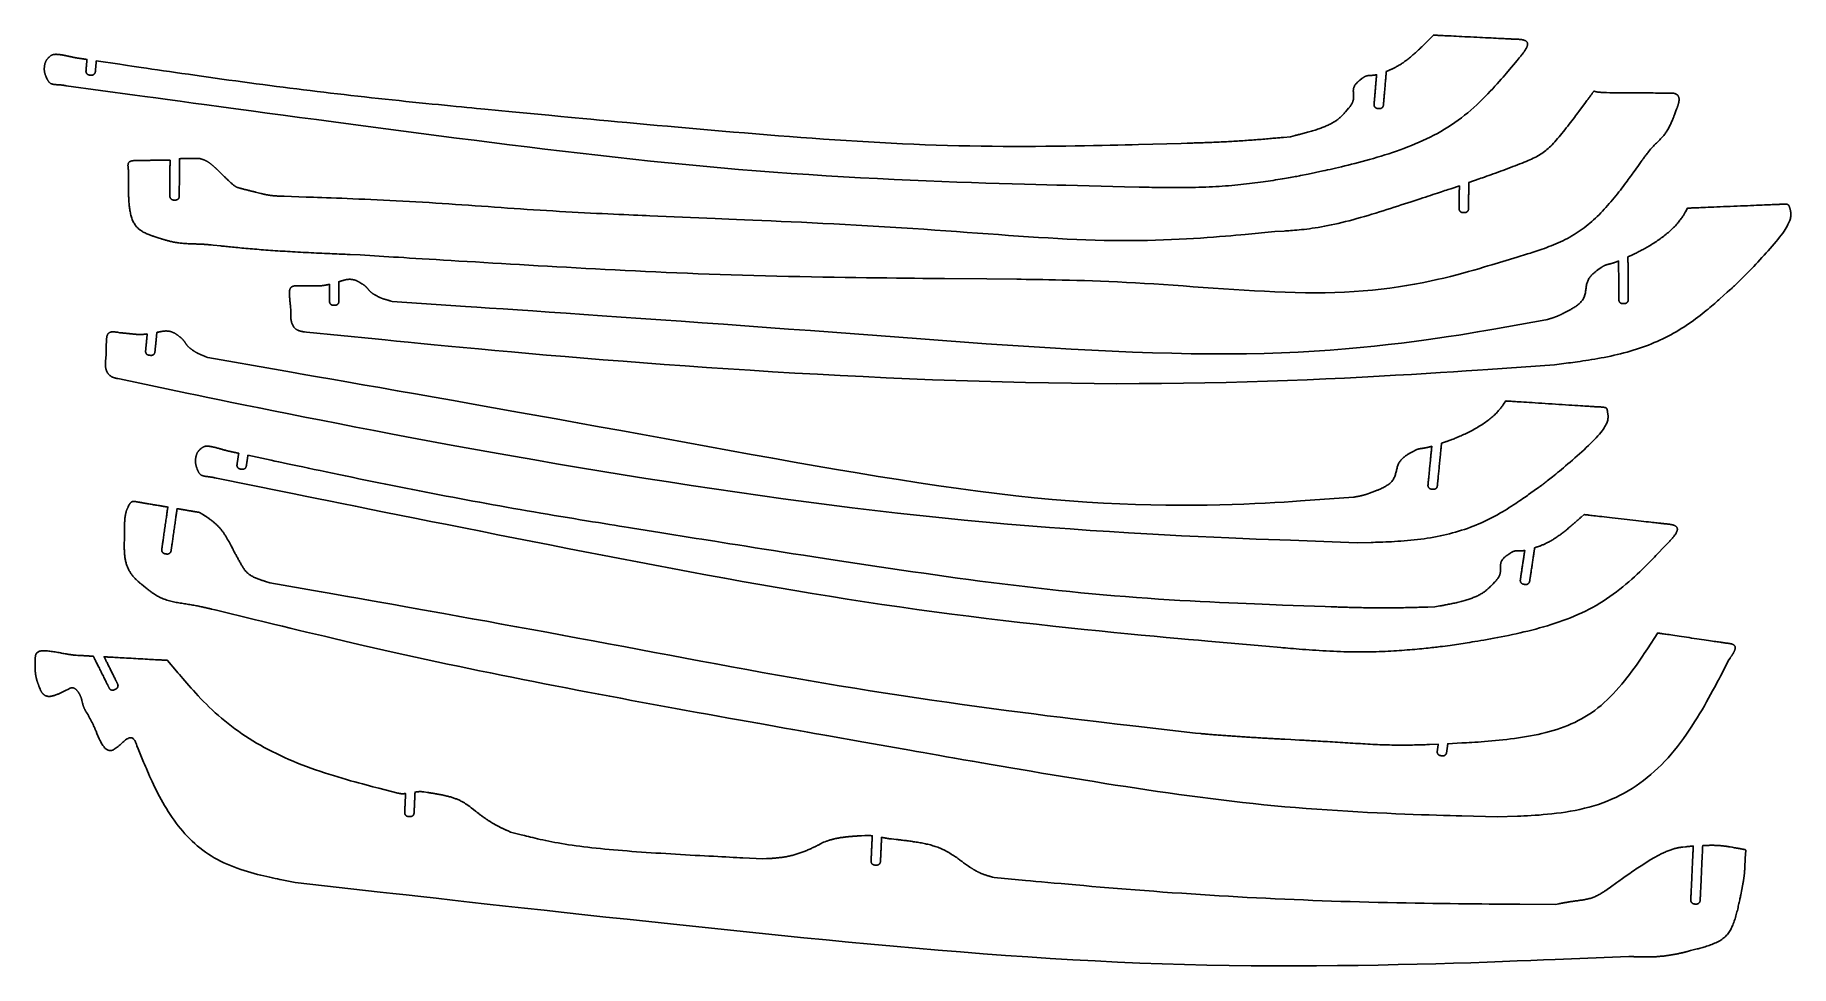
# Model space of a CAD drawing. Header units: millimetres. Extents: x -2745 to -1864, y 90 to 557.
import ezdxf

# ---------------------------------------------------------------- set-up
doc = ezdxf.new("R2010")
doc.units = ezdxf.units.MM

msp = doc.modelspace()

# ---------------------------------------------------------------- linework, layer by layer
at = {"flags": 128}
for points in [[(-2722.873371, 545.567685), (-2722.87329, 545.567673), (-2722.872723, 545.567587), (-2722.871184, 545.567358), (-2722.868186, 545.566911), (-2722.863244, 545.566173), (-2722.855871, 545.565073), (-2722.845583, 545.563537), (-2722.831891, 545.561493), (-2722.81431, 545.55887), (-2722.792354, 545.555593), (-2722.765538, 545.55159), (-2722.733374, 545.546789), (-2722.695376, 545.541119), (-2722.65106, 545.534504), (-2722.599939, 545.526874), (-2722.541525, 545.518157), (-2722.475335, 545.508277), (-2722.40088, 545.497165), (-2722.317676, 545.484746), (-2722.225235, 545.47095), (-2722.123315, 545.455738), (-2722.012646, 545.439221), (-2721.894199, 545.421542), (-2721.768947, 545.402849), (-2721.637861, 545.383284), (-2721.501914, 545.362993), (-2721.362079, 545.342123), (-2721.219327, 545.320817), (-2721.07463, 545.299221), (-2720.928962, 545.27748), (-2720.783293, 545.255739), (-2720.638596, 545.234143), (-2720.495845, 545.212837), (-2720.356009, 545.191967), (-2720.220062, 545.171676), (-2720.088977, 545.152111), (-2719.963724, 545.133418), (-2719.845277, 545.115739), (-2719.734608, 545.099222), (-2719.632689, 545.08401), (-2719.540248, 545.070214), (-2719.457043, 545.057795), (-2719.382589, 545.046683), (-2719.316398, 545.036803), (-2719.257985, 545.028085), (-2719.206863, 545.020456), (-2719.162546, 545.013841), (-2719.12455, 545.00817), (-2719.092386, 545.00337), (-2719.065569, 544.999367), (-2719.043613, 544.99609), (-2719.026033, 544.993467), (-2719.012341, 544.991423), (-2719.002051, 544.989887), (-2718.994679, 544.988787), (-2718.989737, 544.988049), (-2718.98674, 544.987602), (-2718.9852, 544.987372), (-2718.984633, 544.987287), (-2718.984552, 544.987276), (-2718.984561, 544.987165), (-2718.984627, 544.986395), (-2718.984807, 544.984303), (-2718.985158, 544.980231), (-2718.985735, 544.973516), (-2718.986597, 544.9635), (-2718.9878, 544.94952), (-2718.9894, 544.930917), (-2718.991454, 544.907031), (-2718.99402, 544.877201), (-2718.997154, 544.840766), (-2719.000912, 544.797065), (-2719.005352, 544.74544), (-2719.010531, 544.685228), (-2719.016506, 544.615771), (-2719.023332, 544.536407), (-2719.031067, 544.446475), (-2719.039767, 544.345316), (-2719.04949, 544.232269), (-2719.060293, 544.106673), (-2719.072203, 543.968198), (-2719.085136, 543.817836), (-2719.098978, 543.656905), (-2719.113615, 543.486728), (-2719.128934, 543.308627), (-2719.14482, 543.12392), (-2719.161161, 542.93393), (-2719.177844, 542.739978), (-2719.194753, 542.543383), (-2719.211776, 542.345467), (-2719.228799, 542.147552), (-2719.245708, 541.950958), (-2719.26239, 541.757005), (-2719.278731, 541.567015), (-2719.294617, 541.382309), (-2719.309936, 541.204207), (-2719.324574, 541.03403), (-2719.338415, 540.8731), (-2719.351348, 540.722737), (-2719.363259, 540.584263), (-2719.374061, 540.458667), (-2719.383784, 540.345619), (-2719.392485, 540.244459), (-2719.40022, 540.154529), (-2719.407046, 540.075164), (-2719.413021, 540.005706), (-2719.4182, 539.945495), (-2719.42264, 539.89387), (-2719.426398, 539.85017), (-2719.429532, 539.813735), (-2719.432098, 539.783905), (-2719.434152, 539.760018), (-2719.435752, 539.741416), (-2719.436954, 539.727436), (-2719.437816, 539.717419), (-2719.438393, 539.710704), (-2719.438744, 539.706632), (-2719.438924, 539.70454), (-2719.43899, 539.70377), (-2719.438999, 539.70366), (-2719.457551, 539.486935), (-2719.460448, 539.452831), (-2719.463475, 539.415658), (-2719.466484, 539.375593), (-2719.469326, 539.332822), (-2719.471852, 539.287522), (-2719.473915, 539.239876), (-2719.475366, 539.190063), (-2719.476056, 539.138264), (-2719.475838, 539.084662), (-2719.474562, 539.029435), (-2719.472082, 538.972766), (-2719.468247, 538.914834), (-2719.46291, 538.855821), (-2719.455923, 538.795906), (-2719.447137, 538.735271), (-2719.436403, 538.674099), (-2719.423573, 538.612567), (-2719.408499, 538.550858), (-2719.391033, 538.489152), (-2719.371026, 538.42763), (-2719.34837, 538.366461), (-2719.323118, 538.305769), (-2719.295365, 538.245667), (-2719.265202, 538.186266), (-2719.232725, 538.127677), (-2719.198027, 538.070016), (-2719.161201, 538.013392), (-2719.12234, 537.957917), (-2719.08154, 537.903705), (-2719.038891, 537.850867), (-2718.99449, 537.799516), (-2718.948429, 537.749764), (-2718.900802, 537.701723), (-2718.851701, 537.655504), (-2718.801222, 537.611221), (-2718.749457, 537.568985), (-2718.696501, 537.52891), (-2718.642446, 537.491106), (-2718.587387, 537.455685), (-2718.531416, 537.422761), (-2718.474646, 537.392407), (-2718.41726, 537.364545), (-2718.359461, 537.339059), (-2718.301452, 537.315831), (-2718.243435, 537.294746), (-2718.185611, 537.275685), (-2718.128185, 537.258535), (-2718.071355, 537.243177), (-2718.015328, 537.229495), (-2717.960303, 537.217373), (-2717.906484, 537.206693), (-2717.854073, 537.197341), (-2717.803271, 537.189198), (-2717.754282, 537.182149), (-2717.707309, 537.176076), (-2717.662551, 537.170864), (-2717.620214, 537.166395), (-2717.580497, 537.162555), (-2717.543606, 537.159225), (-2717.294503, 537.137773), (-2717.079264, 537.119298), (-2717.045394, 537.116414), (-2717.008475, 537.113401), (-2716.968686, 537.11041), (-2716.926206, 537.10759), (-2716.881216, 537.105091), (-2716.833894, 537.10306), (-2716.78442, 537.10165), (-2716.732973, 537.101009), (-2716.679732, 537.101284), (-2716.624878, 537.102628), (-2716.568588, 537.105189), (-2716.511044, 537.109115), (-2716.452424, 537.114558), (-2716.392906, 537.121665), (-2716.332673, 537.130586), (-2716.271901, 537.141471), (-2716.210772, 537.154469), (-2716.149463, 537.16973), (-2716.088155, 537.187403), (-2716.027027, 537.207637), (-2715.966246, 537.230541), (-2715.905937, 537.256061), (-2715.84621, 537.284102), (-2715.787177, 537.31457), (-2715.728949, 537.347369), (-2715.671639, 537.382406), (-2715.615356, 537.419585), (-2715.560214, 537.458811), (-2715.506323, 537.49999), (-2715.453796, 537.543027), (-2715.402742, 537.587827), (-2715.353275, 537.634297), (-2715.305506, 537.68234), (-2715.259545, 537.731862), (-2715.215506, 537.782769), (-2715.173498, 537.834965), (-2715.133635, 537.888356), (-2715.096025, 537.942847), (-2715.060784, 537.998344), (-2715.028021, 538.054752), (-2714.997809, 538.111958), (-2714.970072, 538.169776), (-2714.944694, 538.228004), (-2714.921559, 538.286437), (-2714.900551, 538.344874), (-2714.881556, 538.40311), (-2714.864458, 538.460943), (-2714.84914, 538.518169), (-2714.835489, 538.574584), (-2714.823387, 538.629986), (-2714.81272, 538.68417), (-2714.803372, 538.736936), (-2714.795228, 538.788078), (-2714.788172, 538.837393), (-2714.782089, 538.884678), (-2714.776862, 538.92973), (-2714.772377, 538.972345), (-2714.768519, 539.012322), (-2714.76517, 539.049454), (-2714.743587, 539.300179), (-2714.743578, 539.300283), (-2714.743515, 539.301012), (-2714.743345, 539.302989), (-2714.743014, 539.306839), (-2714.742468, 539.313187), (-2714.741653, 539.322656), (-2714.740517, 539.335872), (-2714.739004, 539.35346), (-2714.737062, 539.376042), (-2714.734636, 539.404242), (-2714.731673, 539.438687), (-2714.728121, 539.480001), (-2714.723923, 539.528808), (-2714.719027, 539.58573), (-2714.713379, 539.651394), (-2714.706926, 539.726424), (-2714.699613, 539.811444), (-2714.691387, 539.90708), (-2714.682195, 540.013953), (-2714.671983, 540.13269), (-2714.660723, 540.263602), (-2714.648497, 540.405754), (-2714.635411, 540.557896), (-2714.621574, 540.718778), (-2714.607092, 540.887154), (-2714.592073, 541.061773), (-2714.576624, 541.241387), (-2714.560854, 541.424748), (-2714.544869, 541.610606), (-2714.528776, 541.797713), (-2714.512682, 541.98482), (-2714.496696, 542.170678), (-2714.480926, 542.354039), (-2714.465477, 542.533653), (-2714.450458, 542.708273), (-2714.435977, 542.876648), (-2714.422139, 543.037531), (-2714.409053, 543.189671), (-2714.396827, 543.331823), (-2714.385568, 543.462736), (-2714.375355, 543.581472), (-2714.366163, 543.688346), (-2714.357938, 543.783981), (-2714.350624, 543.869001), (-2714.344171, 543.944031), (-2714.338524, 544.009695), (-2714.333628, 544.066619), (-2714.32943, 544.115424), (-2714.325877, 544.156738), (-2714.322914, 544.191183), (-2714.320488, 544.219385), (-2714.318546, 544.241966), (-2714.317034, 544.259553), (-2714.315897, 544.272769), (-2714.315082, 544.282238), (-2714.314536, 544.288587), (-2714.314205, 544.292437), (-2714.314035, 544.294415), (-2714.313972, 544.295142), (-2714.313963, 544.295247), (-2702.55506, 542.556741), (-2700.704582, 542.283188), (-2698.68702, 541.985127), (-2696.511672, 541.664126), (-2694.187836, 541.321754), (-2691.724812, 540.959582), (-2689.131897, 540.579179), (-2686.418391, 540.182113), (-2683.593593, 539.769953), (-2680.666801, 539.344269), (-2677.647314, 538.906629), (-2674.54443, 538.458604), (-2671.367449, 538.001762), (-2668.125669, 537.537671), (-2664.828389, 537.067903), (-2661.484907, 536.594025), (-2658.104522, 536.117607), (-2654.696534, 535.640217), (-2651.27024, 535.163426), (-2647.834939, 534.688802), (-2644.399931, 534.217915), (-2640.972786, 533.752058), (-2637.554171, 533.29143), (-2634.143021, 532.835956), (-2630.738275, 532.385558), (-2627.338871, 531.940159), (-2623.943746, 531.499685), (-2620.551839, 531.064057), (-2617.162087, 530.633201), (-2613.773427, 530.207039), (-2610.384798, 529.785494), (-2606.995137, 529.368491), (-2603.603382, 528.955954), (-2600.20847, 528.547806), (-2596.80934, 528.143969), (-2593.404928, 527.744369), (-2589.994173, 527.348928), (-2586.576013, 526.95757), (-2583.149385, 526.57022), (-2579.713227, 526.1868), (-2576.266476, 525.807234), (-2572.809833, 525.431569), (-2569.35104, 525.060342), (-2565.899602, 524.694214), (-2562.465025, 524.333847), (-2559.056815, 523.979901), (-2555.684474, 523.633036), (-2552.35751, 523.293915), (-2549.085426, 522.963196), (-2545.877729, 522.641542), (-2542.743923, 522.329613), (-2539.693514, 522.028071), (-2536.736007, 521.737575), (-2533.880905, 521.458786), (-2531.137716, 521.192367), (-2528.515942, 520.938977), (-2526.025091, 520.699277), (-2523.674668, 520.473927), (-2521.474175, 520.263591), (-2519.43312, 520.068926), (-2505.664518, 518.757637), (-2487.28838, 517.007513), (-2484.396352, 516.73213), (-2481.24197, 516.43206), (-2477.83852, 516.108872), (-2474.199288, 515.764128), (-2470.337564, 515.399398), (-2466.266634, 515.016245), (-2461.999784, 514.616236), (-2457.550303, 514.200937), (-2452.931477, 513.771915), (-2448.156592, 513.330733), (-2443.238938, 512.878961), (-2438.1918, 512.418162), (-2433.028466, 511.949903), (-2427.762224, 511.47575), (-2422.406358, 510.997269), (-2416.974159, 510.516026), (-2411.478912, 510.033587), (-2405.933904, 509.551518), (-2400.352424, 509.071384), (-2394.747758, 508.594753), (-2389.131128, 508.123128), (-2383.505507, 507.657769), (-2377.8718, 507.199873), (-2372.230911, 506.750639), (-2366.583751, 506.311264), (-2360.931223, 505.882945), (-2355.274234, 505.466883), (-2349.613691, 505.064274), (-2343.9505, 504.676315), (-2338.285567, 504.304206), (-2332.6198, 503.949143), (-2326.954103, 503.612324), (-2321.289384, 503.294949), (-2315.626548, 502.998213), (-2309.966503, 502.723316), (-2304.310153, 502.471455), (-2298.658408, 502.243828), (-2293.012171, 502.041634), (-2287.37235, 501.866069), (-2281.739851, 501.718331), (-2276.117671, 501.599113), (-2270.517174, 501.507076), (-2264.951813, 501.440379), (-2259.435044, 501.397177), (-2253.98032, 501.375628), (-2248.601096, 501.373887), (-2243.310824, 501.390111), (-2238.122961, 501.422458), (-2233.05096, 501.469083), (-2228.108275, 501.528144), (-2223.30836, 501.597797), (-2218.664671, 501.676198), (-2214.190659, 501.761505), (-2209.899782, 501.851873), (-2205.805492, 501.945461), (-2201.921242, 502.040423), (-2198.260489, 502.134918), (-2194.836687, 502.2271), (-2191.663288, 502.315128), (-2170.266238, 502.919931), (-2167.226719, 503.005805), (-2166.748374, 503.019333), (-2166.22671, 503.034156), (-2165.663999, 503.050282), (-2165.062516, 503.067722), (-2164.424533, 503.086481), (-2163.752326, 503.10657), (-2163.048165, 503.127994), (-2162.314326, 503.150763), (-2161.553082, 503.174886), (-2160.766704, 503.200369), (-2159.957469, 503.227221), (-2159.127649, 503.255449), (-2158.279517, 503.285062), (-2157.415347, 503.31607), (-2156.537411, 503.348477), (-2155.647983, 503.382294), (-2154.749338, 503.417528), (-2153.843748, 503.454187), (-2152.933487, 503.492281), (-2152.020828, 503.531815), (-2151.107665, 503.572799), (-2150.194378, 503.615238), (-2149.280964, 503.65914), (-2148.367424, 503.704511), (-2147.453759, 503.751357), (-2146.539965, 503.799685), (-2145.626045, 503.8495), (-2144.711995, 503.900809), (-2143.797817, 503.95362), (-2142.883509, 504.007937), (-2141.969072, 504.063768), (-2141.054504, 504.121119), (-2140.139805, 504.179997), (-2139.224974, 504.240407), (-2138.310012, 504.302356), (-2137.394916, 504.365851), (-2136.479688, 504.430897), (-2135.564325, 504.497502), (-2134.648828, 504.565672), (-2133.733196, 504.635413), (-2132.817813, 504.70668), (-2131.904593, 504.779231), (-2130.995836, 504.85277), (-2130.093843, 504.927004), (-2129.200912, 505.001635), (-2128.319342, 505.076372), (-2127.451434, 505.150917), (-2126.599485, 505.224978), (-2125.765797, 505.29826), (-2124.952667, 505.370466), (-2124.162396, 505.441305), (-2123.397283, 505.51048), (-2122.659628, 505.577696), (-2121.95173, 505.64266), (-2121.275888, 505.705076), (-2120.634401, 505.764652), (-2120.02957, 505.82109), (-2119.463693, 505.874096), (-2118.93907, 505.923377), (-2115.401156, 506.256315), (-2113.000389, 506.850169), (-2112.622672, 506.943646), (-2112.211363, 507.045696), (-2111.768882, 507.155984), (-2111.297647, 507.274177), (-2110.80008, 507.39994), (-2110.2786, 507.532939), (-2109.735626, 507.67284), (-2109.173577, 507.819308), (-2108.594873, 507.972008), (-2108.001936, 508.130606), (-2107.397182, 508.294768), (-2106.783033, 508.464159), (-2106.161908, 508.638445), (-2105.536225, 508.817292), (-2104.908407, 509.000365), (-2104.28087, 509.187329), (-2103.656037, 509.377851), (-2103.036325, 509.571595), (-2102.424155, 509.768229), (-2101.821945, 509.967417), (-2101.231711, 510.168881), (-2100.653844, 510.372575), (-2100.088334, 510.578511), (-2099.535165, 510.786699), (-2098.994325, 510.99715), (-2098.465802, 511.209874), (-2097.949581, 511.424882), (-2097.445652, 511.642186), (-2096.954, 511.861795), (-2096.474613, 512.083721), (-2096.007479, 512.307973), (-2095.552583, 512.534564), (-2095.109913, 512.763503), (-2094.679456, 512.994802), (-2094.2612, 513.228472), (-2093.855132, 513.464523), (-2093.461239, 513.702964), (-2093.079506, 513.94381), (-2092.709924, 514.187068), (-2092.352477, 514.43275), (-2092.00715, 514.680732), (-2091.673915, 514.930349), (-2091.352743, 515.180801), (-2091.043601, 515.431288), (-2090.746459, 515.681011), (-2090.461286, 515.929169), (-2090.188052, 516.174964), (-2089.926725, 516.417594), (-2089.677276, 516.65626), (-2089.439672, 516.890162), (-2089.213883, 517.1185), (-2088.999881, 517.340474), (-2088.797631, 517.555286), (-2088.607104, 517.762134), (-2088.42827, 517.960219), (-2088.261097, 518.14874), (-2088.105554, 518.326899), (-2087.961613, 518.493895), (-2087.829239, 518.648929), (-2086.941232, 519.695354), (-2086.242536, 520.519017), (-2086.132711, 520.648674), (-2086.013724, 520.790268), (-2085.886891, 520.943381), (-2085.75353, 521.107595), (-2085.614958, 521.282492), (-2085.472495, 521.467653), (-2085.327455, 521.662662), (-2085.181158, 521.867099), (-2085.034922, 522.080547), (-2084.890063, 522.302589), (-2084.747897, 522.532804), (-2084.609746, 522.770777), (-2084.476924, 523.016089), (-2084.35075, 523.268322), (-2084.232541, 523.527057), (-2084.123615, 523.791877), (-2084.025289, 524.062364), (-2083.93888, 524.338101), (-2083.865707, 524.618667), (-2083.807087, 524.903646), (-2083.763829, 525.192609), (-2083.734709, 525.485074), (-2083.717997, 525.780552), (-2083.711959, 526.078551), (-2083.714864, 526.378579), (-2083.724981, 526.680148), (-2083.740578, 526.982762), (-2083.759922, 527.285933), (-2083.781282, 527.589169), (-2083.802925, 527.891979), (-2083.823121, 528.193871), (-2083.840138, 528.494354), (-2083.852244, 528.792937), (-2083.857706, 529.089129), (-2083.854793, 529.382438), (-2083.841774, 529.672374), (-2083.816915, 529.958445), (-2083.778487, 530.24016), (-2083.724755, 530.517026), (-2083.65399, 530.788554), (-2083.565016, 531.054296), (-2083.458882, 531.313973), (-2083.337198, 531.567351), (-2083.201568, 531.814196), (-2083.053601, 532.054272), (-2082.894903, 532.287346), (-2082.727083, 532.513184), (-2082.551746, 532.73155), (-2082.370499, 532.942211), (-2082.184951, 533.144931), (-2081.996707, 533.339475), (-2081.807376, 533.525611), (-2081.618564, 533.703103), (-2081.431879, 533.871716), (-2081.248927, 534.031217), (-2081.071315, 534.18137), (-2080.90065, 534.321941), (-2080.738541, 534.452697), (-2080.586592, 534.573401), (-2079.554686, 535.385141), (-2079.360624, 535.53784), (-2079.330076, 535.561865), (-2079.296721, 535.588031), (-2079.260661, 535.616189), (-2079.222, 535.646187), (-2079.180841, 535.677878), (-2079.137286, 535.711113), (-2079.091441, 535.745739), (-2079.043407, 535.781609), (-2078.993287, 535.818572), (-2078.941185, 535.856481), (-2078.887205, 535.895183), (-2078.831449, 535.934531), (-2078.774022, 535.974375), (-2078.715024, 536.014564), (-2078.65456, 536.054949), (-2078.592734, 536.095382), (-2078.529648, 536.135711), (-2078.465406, 536.175788), (-2078.40011, 536.215463), (-2078.333865, 536.254586), (-2078.266753, 536.293027), (-2078.198773, 536.330732), (-2078.129905, 536.367665), (-2078.060127, 536.40379), (-2077.989421, 536.439074), (-2077.917763, 536.47348), (-2077.845135, 536.506973), (-2077.771514, 536.53952), (-2077.696881, 536.571081), (-2077.621214, 536.601625), (-2077.544493, 536.631116), (-2077.466697, 536.659517), (-2077.387805, 536.686794), (-2077.307797, 536.712911), (-2077.226652, 536.737835), (-2077.144349, 536.761527), (-2077.060867, 536.783954), (-2076.976185, 536.805082), (-2076.890284, 536.824874), (-2076.803141, 536.843294), (-2076.714793, 536.860324), (-2076.625496, 536.87601), (-2076.535566, 536.89041), (-2076.445317, 536.903589), (-2076.355062, 536.915607), (-2076.265116, 536.926523), (-2076.175792, 536.936401), (-2076.087405, 536.945299), (-2076.000269, 536.953281), (-2075.914697, 536.960408), (-2075.831004, 536.96674), (-2075.749505, 536.972339), (-2075.670512, 536.977264), (-2075.59434, 536.98158), (-2075.521303, 536.985345), (-2075.451715, 536.988621), (-2075.385891, 536.991468), (-2075.324143, 536.99395), (-2075.266787, 536.996127), (-2074.879512, 537.010263), (-2074.733123, 537.015582), (-2074.710085, 537.016421), (-2074.684957, 537.017345), (-2074.657848, 537.018363), (-2074.628863, 537.01948), (-2074.598111, 537.020704), (-2074.565697, 537.022039), (-2074.531729, 537.023494), (-2074.496313, 537.025073), (-2074.459558, 537.026785), (-2074.421568, 537.028634), (-2074.382451, 537.030629), (-2074.342316, 537.032775), (-2074.301267, 537.035079), (-2074.259413, 537.037548), (-2074.21686, 537.040187), (-2074.173714, 537.043003), (-2074.130083, 537.046005), (-2074.086074, 537.049196), (-2074.041795, 537.052584), (-2073.997351, 537.056176), (-2073.952831, 537.059976), (-2073.908255, 537.063986), (-2073.863622, 537.068203), (-2073.818933, 537.072627), (-2073.774189, 537.077256), (-2073.72939, 537.082091), (-2073.684537, 537.087129), (-2073.639629, 537.09237), (-2073.594668, 537.097813), (-2073.549654, 537.103456), (-2073.504587, 537.109297), (-2073.459469, 537.115338), (-2073.414299, 537.121575), (-2073.369078, 537.128009), (-2073.323806, 537.134638), (-2073.278484, 537.141462), (-2073.233114, 537.148478), (-2073.187693, 537.155686), (-2073.142224, 537.163085), (-2073.096706, 537.170674), (-2073.051161, 537.178446), (-2073.005686, 537.186374), (-2072.960398, 537.194423), (-2072.915414, 537.202562), (-2072.870854, 537.210756), (-2072.826832, 537.218971), (-2072.783466, 537.227175), (-2072.740875, 537.235335), (-2072.699176, 537.243416), (-2072.658488, 537.251385), (-2072.618924, 537.259211), (-2072.580605, 537.266857), (-2072.543648, 537.274292), (-2072.508169, 537.281482), (-2072.474287, 537.288394), (-2072.442118, 537.294994), (-2072.41178, 537.301248), (-2072.383392, 537.307124), (-2072.357069, 537.312589), (-2072.179539, 537.349512), (-2072.179565, 537.349212), (-2072.179745, 537.347112), (-2072.180236, 537.341411), (-2072.181191, 537.330309), (-2072.182764, 537.312005), (-2072.185113, 537.284701), (-2072.188391, 537.246594), (-2072.192752, 537.195886), (-2072.198352, 537.130775), (-2072.205345, 537.049461), (-2072.213886, 536.950144), (-2072.224132, 536.831025), (-2072.236235, 536.690301), (-2072.25035, 536.526173), (-2072.266634, 536.336842), (-2072.285239, 536.120505), (-2072.306323, 535.875364), (-2072.330039, 535.599618), (-2072.356542, 535.291465), (-2072.385986, 534.949108), (-2072.41845, 534.571644), (-2072.4537, 534.161775), (-2072.491428, 533.723101), (-2072.531324, 533.259223), (-2072.573078, 532.773742), (-2072.616381, 532.270257), (-2072.660921, 531.75237), (-2072.706391, 531.22368), (-2072.752481, 530.68779), (-2072.798879, 530.1483), (-2072.845278, 529.608809), (-2072.891367, 529.072918), (-2072.936837, 528.54423), (-2072.981378, 528.026342), (-2073.02468, 527.522858), (-2073.066435, 527.037375), (-2073.106329, 526.573498), (-2073.144058, 526.134823), (-2073.179309, 525.724954), (-2073.211773, 525.347491), (-2073.241217, 525.005133), (-2073.26772, 524.696982), (-2073.291435, 524.421235), (-2073.312518, 524.176094), (-2073.331125, 523.959758), (-2073.347408, 523.770425), (-2073.361524, 523.606297), (-2073.373627, 523.465574), (-2073.383872, 523.346454), (-2073.392413, 523.247137), (-2073.399407, 523.165823), (-2073.405007, 523.100713), (-2073.409368, 523.050004), (-2073.412645, 523.011898), (-2073.414993, 522.984593), (-2073.416568, 522.96629), (-2073.417522, 522.955188), (-2073.418013, 522.949487), (-2073.418193, 522.947387), (-2073.41822, 522.947087), (-2073.436733, 522.730277), (-2073.439625, 522.69616), (-2073.442646, 522.658972), (-2073.445647, 522.618894), (-2073.448482, 522.576105), (-2073.451002, 522.53079), (-2073.453057, 522.483126), (-2073.454501, 522.433296), (-2073.455184, 522.381481), (-2073.454958, 522.327862), (-2073.453676, 522.272619), (-2073.451188, 522.215934), (-2073.447347, 522.157987), (-2073.442004, 522.09896), (-2073.435011, 522.039033), (-2073.42622, 521.978388), (-2073.415482, 521.917206), (-2073.402649, 521.855666), (-2073.387573, 521.793951), (-2073.370106, 521.732241), (-2073.350098, 521.670719), (-2073.327442, 521.609551), (-2073.302192, 521.548863), (-2073.274441, 521.488766), (-2073.244282, 521.429373), (-2073.211808, 521.370794), (-2073.177114, 521.313143), (-2073.140293, 521.256531), (-2073.101437, 521.20107), (-2073.060642, 521.146872), (-2073.018, 521.094051), (-2072.973603, 521.042716), (-2072.927547, 520.99298), (-2072.879925, 520.944955), (-2072.83083, 520.898753), (-2072.780355, 520.854487), (-2072.728593, 520.812268), (-2072.675639, 520.772208), (-2072.621587, 520.734419), (-2072.566528, 520.699012), (-2072.510557, 520.666101), (-2072.453786, 520.635759), (-2072.396398, 520.607908), (-2072.338596, 520.582431), (-2072.280583, 520.559211), (-2072.22256, 520.538133), (-2072.164731, 520.51908), (-2072.107297, 520.501934), (-2072.050462, 520.486581), (-2071.994426, 520.472902), (-2071.939394, 520.460782), (-2071.885568, 520.450106), (-2071.833148, 520.440754), (-2071.782338, 520.432613), (-2071.733341, 520.425565), (-2071.686358, 520.419493), (-2071.641594, 520.414281), (-2071.599248, 520.409813), (-2071.559524, 520.405972), (-2071.522625, 520.402642), (-2071.273475, 520.381188), (-2071.058282, 520.362632), (-2071.02442, 520.359735), (-2070.987507, 520.356709), (-2070.947726, 520.353703), (-2070.905256, 520.350867), (-2070.860275, 520.348352), (-2070.812963, 520.346306), (-2070.763497, 520.344879), (-2070.71206, 520.34422), (-2070.65883, 520.34448), (-2070.603986, 520.345807), (-2070.547707, 520.348351), (-2070.490172, 520.352262), (-2070.431561, 520.357688), (-2070.372055, 520.36478), (-2070.311831, 520.373688), (-2070.251067, 520.384561), (-2070.189947, 520.397548), (-2070.128646, 520.412799), (-2070.067346, 520.430463), (-2070.006224, 520.45069), (-2069.94545, 520.47359), (-2069.885146, 520.499106), (-2069.825424, 520.527145), (-2069.766395, 520.557614), (-2069.70817, 520.590415), (-2069.650863, 520.625454), (-2069.594583, 520.662636), (-2069.539442, 520.701867), (-2069.485551, 520.743053), (-2069.433023, 520.786098), (-2069.381969, 520.830907), (-2069.3325, 520.877385), (-2069.284729, 520.925437), (-2069.238766, 520.97497), (-2069.194723, 521.025887), (-2069.152712, 521.078095), (-2069.112843, 521.131498), (-2069.075229, 521.186001), (-2069.039981, 521.24151), (-2069.007211, 521.297929), (-2068.976993, 521.355147), (-2068.949248, 521.412977), (-2068.923861, 521.471217), (-2068.900717, 521.529662), (-2068.879701, 521.58811), (-2068.860697, 521.646359), (-2068.843589, 521.704202), (-2068.828263, 521.761439), (-2068.814601, 521.817865), (-2068.80249, 521.873277), (-2068.791813, 521.927473), (-2068.782455, 521.980248), (-2068.774302, 522.031399), (-2068.767236, 522.080723), (-2068.761144, 522.128017), (-2068.755909, 522.173077), (-2068.751415, 522.215701), (-2068.747548, 522.255684), (-2068.744192, 522.292823), (-2068.722559, 522.543593), (-2068.722529, 522.543935), (-2068.722324, 522.546328), (-2068.721765, 522.552825), (-2068.720678, 522.565475), (-2068.718883, 522.586332), (-2068.716209, 522.617446), (-2068.712475, 522.660868), (-2068.707506, 522.718651), (-2068.701127, 522.792845), (-2068.69316, 522.885502), (-2068.683428, 522.998674), (-2068.671758, 523.134413), (-2068.657969, 523.294767), (-2068.641888, 523.481792), (-2068.623337, 523.697537), (-2068.60214, 523.944054), (-2068.578121, 524.223393), (-2068.551104, 524.537609), (-2068.520911, 524.888749), (-2068.487366, 525.278868), (-2068.450382, 525.708989), (-2068.410222, 526.176037), (-2068.367241, 526.675909), (-2068.32179, 527.204501), (-2068.274222, 527.757709), (-2068.224891, 528.331433), (-2068.174148, 528.921569), (-2068.122347, 529.524014), (-2068.06984, 530.134663), (-2068.01698, 530.749416), (-2067.964121, 531.364169), (-2067.911614, 531.974819), (-2067.859813, 532.577263), (-2067.80907, 533.167398), (-2067.759738, 533.741122), (-2067.71217, 534.294331), (-2067.666719, 534.822923), (-2067.623738, 535.322794), (-2067.583579, 535.789842), (-2067.546595, 536.219965), (-2067.513051, 536.610084), (-2067.482858, 536.961224), (-2067.45584, 537.275438), (-2067.431821, 537.554779), (-2067.410624, 537.801295), (-2067.392073, 538.01704), (-2067.375992, 538.204064), (-2067.362204, 538.36442), (-2067.350532, 538.500158), (-2067.340801, 538.61333), (-2067.332834, 538.705987), (-2067.326454, 538.780181), (-2067.321486, 538.837964), (-2067.317752, 538.881386), (-2067.315077, 538.9125), (-2067.313284, 538.933357), (-2067.312195, 538.946008), (-2067.311637, 538.952503), (-2067.311431, 538.954897), (-2067.311402, 538.955239), (-2066.006489, 539.527577), (-2065.801112, 539.617733), (-2065.577045, 539.716547), (-2065.335168, 539.824092), (-2065.076367, 539.940444), (-2064.801522, 540.065673), (-2064.511517, 540.199856), (-2064.207233, 540.343063), (-2063.889555, 540.49537), (-2063.559364, 540.656849), (-2063.217543, 540.827574), (-2062.864975, 541.007619), (-2062.502543, 541.197057), (-2062.131128, 541.39596), (-2061.751614, 541.604403), (-2061.364884, 541.822459), (-2060.971819, 542.050202), (-2060.573304, 542.287704), (-2060.170219, 542.53504), (-2059.763448, 542.792283), (-2059.353875, 543.059504), (-2058.942277, 543.336683), (-2058.529029, 543.6234), (-2058.114398, 543.919143), (-2057.698655, 544.223396), (-2057.282068, 544.535647), (-2056.864905, 544.85538), (-2056.447438, 545.18208), (-2056.029934, 545.515236), (-2055.612664, 545.85433), (-2055.195896, 546.19885), (-2054.7799, 546.548281), (-2054.364944, 546.90211), (-2053.951299, 547.259821), (-2053.539233, 547.620901), (-2053.129016, 547.984835), (-2052.720917, 548.351109), (-2052.315204, 548.719209), (-2051.912148, 549.08862), (-2051.512018, 549.45883), (-2051.115082, 549.829322), (-2050.721686, 550.199518), (-2050.332484, 550.568574), (-2049.948202, 550.935581), (-2049.569568, 551.299631), (-2049.197313, 551.659813), (-2048.832163, 552.015222), (-2048.474846, 552.364946), (-2048.126092, 552.708077), (-2047.786628, 553.043707), (-2047.457184, 553.370926), (-2047.138487, 553.688825), (-2046.831265, 553.996497), (-2046.536247, 554.293032), (-2046.254161, 554.57752), (-2045.985736, 554.849054), (-2045.731699, 555.106725), (-2045.49278, 555.349624), (-2045.269707, 555.576841), (-2045.063207, 555.787468), (-2043.671981, 557.207771), (-2043.671141, 557.207729), (-2043.665258, 557.207436), (-2043.649287, 557.206642), (-2043.618188, 557.205094), (-2043.566916, 557.202544), (-2043.490428, 557.198739), (-2043.383682, 557.193428), (-2043.241635, 557.186361), (-2043.059241, 557.177287), (-2042.83146, 557.165954), (-2042.553248, 557.152113), (-2042.219561, 557.135512), (-2041.825356, 557.1159), (-2041.365591, 557.093027), (-2040.835222, 557.066641), (-2040.229206, 557.036491), (-2039.542501, 557.002327), (-2038.770062, 556.963897), (-2037.906847, 556.920952), (-2036.947811, 556.873239), (-2035.890436, 556.820635), (-2034.742284, 556.763513), (-2033.513442, 556.702377), (-2032.213996, 556.63773), (-2030.854033, 556.57007), (-2029.443638, 556.499903), (-2027.992898, 556.427728), (-2026.5119, 556.354047), (-2025.010729, 556.279363), (-2023.499472, 556.204177), (-2021.988215, 556.128991), (-2020.487044, 556.054307), (-2019.006046, 555.980626), (-2017.555307, 555.908452), (-2016.144912, 555.838283), (-2014.784948, 555.770625), (-2013.485502, 555.705976), (-2012.25666, 555.64484), (-2011.108508, 555.58772), (-2010.051133, 555.535114), (-2009.092098, 555.487402), (-2008.228883, 555.444456), (-2007.456443, 555.406027), (-2006.769738, 555.371863), (-2006.163722, 555.341714), (-2005.633353, 555.315327), (-2005.173588, 555.292454), (-2004.779384, 555.272842), (-2004.445697, 555.256241), (-2004.167484, 555.2424), (-2003.939703, 555.231067), (-2003.757309, 555.221993), (-2003.615262, 555.214926), (-2003.508516, 555.209615), (-2003.432028, 555.20581), (-2003.380756, 555.203259), (-2003.349657, 555.201712), (-2003.333687, 555.200917), (-2003.327804, 555.200625), (-2003.326963, 555.200583), (-2002.187782, 555.160962), (-2002.008634, 555.154657), (-2001.814041, 555.147368), (-2001.605645, 555.138708), (-2001.385087, 555.128286), (-2001.154011, 555.115714), (-2000.914057, 555.100603), (-2000.666869, 555.082564), (-2000.414088, 555.061207), (-2000.157356, 555.036144), (-1999.898318, 555.006987), (-1999.638611, 554.973346), (-1999.379882, 554.934833), (-1999.123771, 554.891056), (-1998.87192, 554.841629), (-1998.625971, 554.786162), (-1998.387567, 554.724267), (-1998.158351, 554.655554), (-1997.939963, 554.579635), (-1997.734046, 554.49612), (-1997.542243, 554.40462), (-1997.365921, 554.30481), (-1997.205355, 554.196628), (-1997.060545, 554.080072), (-1996.931491, 553.955142), (-1996.818192, 553.821837), (-1996.72065, 553.680159), (-1996.638864, 553.530107), (-1996.572834, 553.37168), (-1996.52256, 553.204878), (-1996.488043, 553.029703), (-1996.469283, 552.846152), (-1996.466278, 552.654226), (-1996.479031, 552.453925), (-1996.50754, 552.24525), (-1996.551806, 552.028199), (-1996.611829, 551.802773), (-1996.68761, 551.56897), (-1996.779147, 551.326793), (-1996.886442, 551.07624), (-1997.009495, 550.817311), (-1997.148052, 550.55022), (-1997.300859, 550.27604), (-1997.466405, 549.996055), (-1997.643181, 549.711553), (-1997.829678, 549.423819), (-1998.024386, 549.134138), (-1998.225798, 548.843797), (-1998.432402, 548.554084), (-1998.642692, 548.26628), (-1998.855156, 547.981677), (-1999.068286, 547.701556), (-1999.280574, 547.427205), (-1999.49051, 547.159911), (-1999.696584, 546.900957), (-1999.897287, 546.651632), (-2000.091111, 546.413221), (-2000.276546, 546.18701), (-2000.452084, 545.974285), (-2000.616213, 545.776331), (-2001.729115, 544.438181), (-2006.361306, 538.972827), (-2007.090522, 538.113073), (-2007.887089, 537.177571), (-2008.74888, 536.172554), (-2009.673761, 535.104254), (-2010.659606, 533.978904), (-2011.704282, 532.802737), (-2012.805659, 531.581986), (-2013.961607, 530.322883), (-2015.169995, 529.03166), (-2016.428695, 527.71455), (-2017.735574, 526.377786), (-2019.088504, 525.027601), (-2020.485354, 523.670227), (-2021.923992, 522.311897), (-2023.402291, 520.958843), (-2024.918118, 519.617298), (-2026.469344, 518.293495), (-2028.053838, 516.993665), (-2029.669471, 515.724043), (-2031.314112, 514.490859), (-2032.985759, 513.299105), (-2034.68293, 512.148792), (-2036.404268, 511.038692), (-2038.14842, 509.967573), (-2039.914029, 508.934207), (-2041.699742, 507.937365), (-2043.504204, 506.975814), (-2045.326059, 506.048328), (-2047.163954, 505.153673), (-2049.016532, 504.290622), (-2050.882441, 503.457944), (-2052.760322, 502.654409), (-2054.648824, 501.878788), (-2056.54659, 501.129851), (-2058.452266, 500.406366), (-2060.364496, 499.707107), (-2062.281928, 499.030841), (-2064.203204, 498.376338), (-2066.12697, 497.74237), (-2068.051872, 497.127706), (-2069.975981, 496.531349), (-2071.895076, 495.953224), (-2073.804358, 495.393489), (-2075.699033, 494.852301), (-2077.574304, 494.329821), (-2079.425375, 493.826204), (-2081.247451, 493.34161), (-2083.035734, 492.876196), (-2084.78543, 492.430121), (-2086.491741, 492.003542), (-2088.149872, 491.596616), (-2089.755026, 491.209503), (-2091.302408, 490.84236), (-2092.787222, 490.495345), (-2094.20467, 490.168615), (-2095.549958, 489.862331), (-2096.818289, 489.576647), (-2098.004868, 489.311725), (-2099.104896, 489.067719), (-2106.522998, 487.429199), (-2110.286277, 486.728579), (-2110.878695, 486.618344), (-2111.525774, 486.498271), (-2112.225725, 486.369034), (-2112.976758, 486.231305), (-2113.777086, 486.085756), (-2114.62492, 485.93306), (-2115.518471, 485.77389), (-2116.45595, 485.608917), (-2117.435568, 485.438814), (-2118.455538, 485.264253), (-2119.51407, 485.085907), (-2120.609375, 484.904448), (-2121.739665, 484.720549), (-2122.903152, 484.534882), (-2124.098045, 484.348119), (-2125.322558, 484.160933), (-2126.574901, 483.973997), (-2127.853285, 483.787981), (-2129.155921, 483.60356), (-2130.481022, 483.421406), (-2131.827087, 483.242137), (-2133.193779, 483.06616), (-2134.581044, 482.893825), (-2135.988835, 482.725488), (-2137.417101, 482.561499), (-2138.865791, 482.40221), (-2140.334857, 482.247975), (-2141.824247, 482.099146), (-2143.333911, 481.956074), (-2144.863799, 481.819114), (-2146.413862, 481.688616), (-2147.984049, 481.564933), (-2149.57431, 481.448419), (-2151.184596, 481.339424), (-2152.814855, 481.238302), (-2154.465038, 481.145404), (-2156.135094, 481.061085), (-2157.824974, 480.985695), (-2159.534628, 480.919587), (-2161.264005, 480.863114), (-2163.012093, 480.816466), (-2164.774031, 480.779184), (-2166.543995, 480.750649), (-2168.316162, 480.730241), (-2170.084708, 480.717338), (-2171.843809, 480.711322), (-2173.587642, 480.711572), (-2175.310384, 480.717468), (-2177.00621, 480.728389), (-2178.669299, 480.743715), (-2180.293824, 480.762827), (-2181.873964, 480.785104), (-2183.403895, 480.809925), (-2184.877792, 480.836672), (-2186.289834, 480.864722), (-2187.634194, 480.893458), (-2188.905053, 480.922257), (-2190.096583, 480.9505), (-2191.202963, 480.977567), (-2198.671552, 481.163943), (-2227.964737, 481.895286), (-2232.574773, 482.010747), (-2237.602356, 482.13882), (-2243.025639, 482.281151), (-2248.822771, 482.439381), (-2254.971902, 482.615153), (-2261.451185, 482.81011), (-2268.238768, 483.025897), (-2275.312802, 483.264155), (-2282.651439, 483.526529), (-2290.232828, 483.814659), (-2298.035121, 484.130192), (-2306.036466, 484.474768), (-2314.215017, 484.850033), (-2322.548922, 485.257626), (-2331.016331, 485.699194), (-2339.595397, 486.176378), (-2348.264269, 486.690822), (-2357.001098, 487.244169), (-2365.784034, 487.83806), (-2374.591228, 488.474142), (-2383.404483, 489.153467), (-2392.220212, 489.874736), (-2401.03848, 490.636062), (-2409.859353, 491.435556), (-2418.682897, 492.271332), (-2427.509178, 493.141502), (-2436.338259, 494.044177), (-2445.170207, 494.97747), (-2454.005088, 495.939493), (-2462.842968, 496.928359), (-2471.683911, 497.942182), (-2480.527984, 498.97907), (-2489.375251, 500.037137), (-2498.225778, 501.114497), (-2507.079631, 502.209261), (-2515.936876, 503.319541), (-2524.797577, 504.443451), (-2533.661802, 505.579101), (-2542.529614, 506.724605), (-2551.401078, 507.878073), (-2560.272508, 509.037377), (-2569.125194, 510.19941), (-2577.936676, 511.360826), (-2586.684489, 512.518276), (-2595.346172, 513.668412), (-2603.899264, 514.807887), (-2612.321302, 515.933352), (-2620.589823, 517.04146), (-2628.682365, 518.128862), (-2636.576466, 519.192211), (-2644.249664, 520.228159), (-2651.679497, 521.233358), (-2658.843502, 522.20446), (-2665.719218, 523.138118), (-2672.284181, 524.030983), (-2678.515931, 524.879706), (-2684.392005, 525.680943), (-2689.889939, 526.431341), (-2694.987273, 527.127557), (-2729.363223, 531.824911), (-2729.904391, 531.913849), (-2729.989594, 531.927835), (-2730.082734, 531.943019), (-2730.183629, 531.959267), (-2730.292097, 531.976443), (-2730.407958, 531.994414), (-2730.531029, 532.013042), (-2730.66113, 532.032193), (-2730.79808, 532.051733), (-2730.941696, 532.071525), (-2731.091798, 532.091436), (-2731.248205, 532.111329), (-2731.410736, 532.131069), (-2731.579207, 532.150522), (-2731.753439, 532.169552), (-2731.933251, 532.188024), (-2732.11846, 532.205802), (-2732.308885, 532.222752), (-2732.504347, 532.23874), (-2732.704662, 532.253629), (-2732.90965, 532.267283), (-2733.119048, 532.279675), (-2733.332281, 532.291201), (-2733.548687, 532.302362), (-2733.767609, 532.313662), (-2733.988388, 532.325603), (-2734.210364, 532.338686), (-2734.432881, 532.353415), (-2734.655279, 532.370292), (-2734.8769, 532.38982), (-2735.097084, 532.4125), (-2735.315173, 532.438835), (-2735.530509, 532.469327), (-2735.742433, 532.50448), (-2735.950287, 532.544794), (-2736.153411, 532.590775), (-2736.351148, 532.64292), (-2736.542838, 532.701736), (-2736.727823, 532.767724), (-2736.905445, 532.841387), (-2737.075045, 532.923225), (-2737.236113, 533.013514), (-2737.388738, 533.111617), (-2737.533158, 533.216666), (-2737.669609, 533.327796), (-2737.798331, 533.44414), (-2737.91956, 533.564832), (-2738.033533, 533.689007), (-2738.14049, 533.815796), (-2738.240667, 533.944337), (-2738.334302, 534.07376), (-2738.421632, 534.203201), (-2738.502895, 534.331793), (-2738.578329, 534.45867), (-2738.648173, 534.582967), (-2738.712661, 534.703815), (-2738.772035, 534.820351), (-2738.826528, 534.931707), (-2738.876382, 535.037017), (-2738.921831, 535.135415), (-2739.224986, 535.802317), (-2739.463698, 536.327651), (-2739.501224, 536.410366), (-2739.541912, 536.500807), (-2739.585335, 536.59882), (-2739.631077, 536.704254), (-2739.678713, 536.816951), (-2739.727824, 536.936761), (-2739.777987, 537.063529), (-2739.828781, 537.197101), (-2739.879787, 537.337325), (-2739.93058, 537.484045), (-2739.980742, 537.637109), (-2740.029849, 537.796363), (-2740.077481, 537.961653), (-2740.123216, 538.132825), (-2740.166634, 538.309727), (-2740.207313, 538.492204), (-2740.244832, 538.680103), (-2740.278768, 538.873269), (-2740.308702, 539.07155), (-2740.334211, 539.274791), (-2740.354949, 539.482764), (-2740.370871, 539.694936), (-2740.382006, 539.910699), (-2740.38838, 540.129447), (-2740.390025, 540.350568), (-2740.386969, 540.573459), (-2740.37924, 540.797508), (-2740.366868, 541.02211), (-2740.349883, 541.246655), (-2740.328311, 541.470538), (-2740.302182, 541.693147), (-2740.271527, 541.913879), (-2740.236372, 542.132121), (-2740.196748, 542.347269), (-2740.152683, 542.558714), (-2740.104206, 542.765848), (-2740.051345, 542.968063), (-2739.994131, 543.16475), (-2739.932592, 543.355303), (-2739.866756, 543.539114), (-2739.796729, 543.715692), (-2739.722926, 543.885021), (-2739.645834, 544.0472), (-2739.565945, 544.202331), (-2739.48375, 544.350515), (-2739.399736, 544.491851), (-2739.314396, 544.626441), (-2739.228217, 544.754385), (-2739.141691, 544.875785), (-2739.055308, 544.990741), (-2738.969557, 545.099352), (-2738.884929, 545.201721), (-2738.801913, 545.297948), (-2738.720999, 545.388133), (-2738.642679, 545.472378), (-2738.56744, 545.550783), (-2738.495774, 545.623448), (-2738.428171, 545.690474), (-2738.36512, 545.751962), (-2737.938284, 546.163788), (-2737.564449, 546.524353), (-2737.505453, 546.581003), (-2737.440145, 546.642227), (-2737.367823, 546.707188), (-2737.287782, 546.775052), (-2737.19932, 546.844984), (-2737.101732, 546.916149), (-2736.994313, 546.987711), (-2736.876363, 547.058836), (-2736.747175, 547.128687), (-2736.606048, 547.196431), (-2736.452276, 547.261232), (-2736.285157, 547.322253), (-2736.103986, 547.378662), (-2735.908061, 547.429621), (-2735.696678, 547.474297), (-2735.469132, 547.511853), (-2735.22472, 547.541456), (-2734.962739, 547.56227), (-2734.682486, 547.573458), (-2734.383254, 547.574187), (-2734.06478, 547.563895), (-2733.728534, 547.543116), (-2733.376427, 547.512658), (-2733.010372, 547.473332), (-2732.632276, 547.425944), (-2732.24405, 547.371305), (-2731.847605, 547.310221), (-2731.444849, 547.2435), (-2731.037693, 547.171953), (-2730.628047, 547.096387), (-2730.217823, 547.01761), (-2729.808928, 546.936432), (-2729.403273, 546.85366), (-2729.002769, 546.770103), (-2728.609326, 546.686569), (-2728.224853, 546.603867), (-2727.851262, 546.522805), (-2727.49046, 546.444193), (-2727.14436, 546.368837), (-2726.81487, 546.297548), (-2726.503485, 546.230965), (-2726.210033, 546.169064), (-2725.933927, 546.11165), (-2725.674577, 546.058531), (-2725.431399, 546.009515), (-2725.203804, 545.964407), (-2724.991202, 545.923013), (-2724.793008, 545.885143), (-2724.608633, 545.850602), (-2724.43749, 545.819199), (-2724.27899, 545.790737), (-2724.132546, 545.765026), (-2723.997572, 545.741872), (-2723.873478, 545.721082), (-2723.759677, 545.702463), (-2723.655581, 545.685821), (-2723.560604, 545.670965), (-2723.474156, 545.657699), (-2723.395651, 545.645832), (-2722.873371, 545.567685)], [(-2692.182823, 494.368243), (-2692.182514, 494.368245), (-2692.180348, 494.368258), (-2692.17447, 494.368293), (-2692.163024, 494.36836), (-2692.144151, 494.368473), (-2692.115998, 494.36864), (-2692.076708, 494.368873), (-2692.024423, 494.369183), (-2691.957288, 494.369582), (-2691.873447, 494.37008), (-2691.771043, 494.370688), (-2691.648221, 494.371417), (-2691.503123, 494.372278), (-2691.333894, 494.373283), (-2691.138678, 494.374443), (-2690.915618, 494.375767), (-2690.662858, 494.377268), (-2690.37854, 494.378956), (-2690.060811, 494.380842), (-2689.707813, 494.382938), (-2689.318617, 494.385249), (-2688.896008, 494.387758), (-2688.4437, 494.390444), (-2687.965404, 494.393284), (-2687.464833, 494.396256), (-2686.9457, 494.399338), (-2686.411716, 494.402509), (-2685.866595, 494.405745), (-2685.314048, 494.409026), (-2684.75779, 494.412329), (-2684.201531, 494.415632), (-2683.648984, 494.418913), (-2683.103863, 494.422149), (-2682.56988, 494.42532), (-2682.050745, 494.428402), (-2681.550175, 494.431375), (-2681.071879, 494.434214), (-2680.61957, 494.436899), (-2680.196962, 494.439409), (-2679.807767, 494.441719), (-2679.454768, 494.443816), (-2679.137038, 494.445703), (-2678.852722, 494.44739), (-2678.599962, 494.448891), (-2678.376901, 494.450215), (-2678.181684, 494.451375), (-2678.012456, 494.452379), (-2677.867358, 494.453241), (-2677.744535, 494.453971), (-2677.642132, 494.454578), (-2677.55829, 494.455076), (-2677.491156, 494.455475), (-2677.438872, 494.455786), (-2677.399581, 494.456018), (-2677.371427, 494.456186), (-2677.352556, 494.456297), (-2677.341109, 494.456366), (-2677.335231, 494.456401), (-2677.333065, 494.456413), (-2677.332755, 494.456415), (-2677.332757, 494.456049), (-2677.332766, 494.453481), (-2677.332792, 494.446513), (-2677.332842, 494.432944), (-2677.332924, 494.410572), (-2677.333046, 494.377199), (-2677.333218, 494.330622), (-2677.333446, 494.268643), (-2677.333738, 494.189059), (-2677.334104, 494.089672), (-2677.33455, 493.96828), (-2677.335086, 493.822682), (-2677.335719, 493.650679), (-2677.336456, 493.450071), (-2677.337308, 493.218656), (-2677.33828, 492.954234), (-2677.339381, 492.654604), (-2677.340621, 492.317567), (-2677.342006, 491.940921), (-2677.343545, 491.522467), (-2677.345242, 491.061104), (-2677.347084, 490.560132), (-2677.349055, 490.023953), (-2677.351141, 489.456967), (-2677.353322, 488.863577), (-2677.355586, 488.248181), (-2677.357914, 487.615182), (-2677.36029, 486.96898), (-2677.362699, 486.313975), (-2677.365124, 485.654571), (-2677.367549, 484.995166), (-2677.369958, 484.340162), (-2677.372333, 483.69396), (-2677.374661, 483.06096), (-2677.376925, 482.445565), (-2677.379107, 481.852174), (-2677.381192, 481.285188), (-2677.383164, 480.74901), (-2677.385006, 480.248038), (-2677.386703, 479.786675), (-2677.388241, 479.36822), (-2677.389627, 478.991575), (-2677.390866, 478.654537), (-2677.391967, 478.354908), (-2677.39294, 478.090485), (-2677.393791, 477.859071), (-2677.394528, 477.658462), (-2677.395161, 477.486459), (-2677.395697, 477.340862), (-2677.396144, 477.21947), (-2677.396509, 477.120082), (-2677.396802, 477.040499), (-2677.397029, 476.978519), (-2677.397201, 476.931943), (-2677.397324, 476.89857), (-2677.397405, 476.876198), (-2677.397456, 476.862628), (-2677.397481, 476.85566), (-2677.39749, 476.853093), (-2677.397492, 476.852726), (-2677.398243, 476.635564), (-2677.398339, 476.601392), (-2677.398315, 476.564155), (-2677.398036, 476.524042), (-2677.397371, 476.481246), (-2677.396187, 476.435957), (-2677.394351, 476.388366), (-2677.391733, 476.338664), (-2677.388198, 476.287045), (-2677.383615, 476.233697), (-2677.377849, 476.178812), (-2677.370771, 476.122581), (-2677.362245, 476.065196), (-2677.352141, 476.006848), (-2677.340327, 475.947729), (-2677.326668, 475.888027), (-2677.311032, 475.827936), (-2677.293288, 475.767648), (-2677.273303, 475.707351), (-2677.250944, 475.64724), (-2677.226078, 475.587502), (-2677.198614, 475.528317), (-2677.168611, 475.469803), (-2677.136172, 475.412066), (-2677.101398, 475.355211), (-2677.064391, 475.299343), (-2677.02525, 475.244569), (-2676.98408, 475.190991), (-2676.94098, 475.138717), (-2676.89605, 475.087851), (-2676.849394, 475.038499), (-2676.801112, 474.990765), (-2676.751307, 474.944755), (-2676.700077, 474.900575), (-2676.647525, 474.858329), (-2676.593754, 474.818123), (-2676.538862, 474.780062), (-2676.482953, 474.744251), (-2676.426127, 474.710795), (-2676.368486, 474.679801), (-2676.31013, 474.651373), (-2676.251177, 474.625575), (-2676.191804, 474.602317), (-2676.132203, 474.581466), (-2676.072567, 474.562887), (-2676.013089, 474.546449), (-2675.953962, 474.53202), (-2675.895378, 474.519467), (-2675.83753, 474.508657), (-2675.78061, 474.499457), (-2675.724811, 474.491736), (-2675.670326, 474.48536), (-2675.617347, 474.480198), (-2675.566068, 474.476116), (-2675.51668, 474.472981), (-2675.469377, 474.470662), (-2675.42435, 474.469026), (-2675.381794, 474.46794), (-2675.3419, 474.467271), (-2675.304861, 474.466888), (-2675.054846, 474.465331), (-2674.838816, 474.46417), (-2674.804824, 474.46401), (-2674.767781, 474.463966), (-2674.727879, 474.464174), (-2674.685308, 474.464768), (-2674.64026, 474.465882), (-2674.592923, 474.467652), (-2674.54349, 474.470211), (-2674.49215, 474.473694), (-2674.439094, 474.478234), (-2674.384514, 474.483969), (-2674.328598, 474.491029), (-2674.271539, 474.499552), (-2674.213526, 474.50967), (-2674.154751, 474.52152), (-2674.095402, 474.535235), (-2674.035672, 474.550949), (-2673.975751, 474.568797), (-2673.91583, 474.588914), (-2673.856098, 474.611433), (-2673.796747, 474.63649), (-2673.737953, 474.66418), (-2673.679835, 474.694438), (-2673.622495, 474.727161), (-2673.566039, 474.762246), (-2673.510571, 474.79959), (-2673.456193, 474.83909), (-2673.403013, 474.880642), (-2673.351131, 474.924143), (-2673.300653, 474.969489), (-2673.251683, 475.016579), (-2673.204326, 475.065307), (-2673.158684, 475.115572), (-2673.114863, 475.167268), (-2673.072966, 475.220295), (-2673.033098, 475.274547), (-2672.995361, 475.329922), (-2672.959862, 475.386317), (-2672.926702, 475.443628), (-2672.895988, 475.501752), (-2672.867823, 475.560586), (-2672.842271, 475.620011), (-2672.81924, 475.67985), (-2672.798599, 475.739908), (-2672.780214, 475.799993), (-2672.763956, 475.85991), (-2672.749691, 475.919468), (-2672.737288, 475.978472), (-2672.726615, 476.036728), (-2672.717541, 476.094043), (-2672.709932, 476.150226), (-2672.703659, 476.20508), (-2672.698589, 476.258415), (-2672.694589, 476.310034), (-2672.691529, 476.359747), (-2672.689276, 476.40736), (-2672.687698, 476.452677), (-2672.686664, 476.495508), (-2672.686042, 476.535658), (-2672.6857, 476.572933), (-2672.684414, 476.824538), (-2672.684412, 476.824923), (-2672.6844, 476.827606), (-2672.684367, 476.834891), (-2672.684302, 476.849077), (-2672.684196, 476.872465), (-2672.684038, 476.907355), (-2672.683816, 476.956049), (-2672.683521, 477.020844), (-2672.683143, 477.104044), (-2672.68267, 477.207949), (-2672.682093, 477.334858), (-2672.681401, 477.487072), (-2672.680583, 477.666891), (-2672.67963, 477.876616), (-2672.678529, 478.118548), (-2672.677272, 478.394987), (-2672.675847, 478.708234), (-2672.674244, 479.060587), (-2672.672453, 479.454349), (-2672.670464, 479.891821), (-2672.66827, 480.374151), (-2672.665887, 480.897889), (-2672.663338, 481.458435), (-2672.660642, 482.051187), (-2672.65782, 482.671545), (-2672.654894, 483.314907), (-2672.651885, 483.976674), (-2672.648811, 484.652242), (-2672.645697, 485.337013), (-2672.642562, 486.026385), (-2672.639426, 486.715757), (-2672.636312, 487.400527), (-2672.633239, 488.076096), (-2672.63023, 488.737862), (-2672.627303, 489.381224), (-2672.624482, 490.001582), (-2672.621785, 490.594335), (-2672.619236, 491.15488), (-2672.616854, 491.678619), (-2672.61466, 492.160949), (-2672.61267, 492.59842), (-2672.61088, 492.992183), (-2672.609277, 493.344536), (-2672.607852, 493.657783), (-2672.606594, 493.934221), (-2672.605494, 494.176153), (-2672.604541, 494.385878), (-2672.603723, 494.565698), (-2672.60303, 494.717911), (-2672.602453, 494.84482), (-2672.601981, 494.948725), (-2672.601602, 495.031924), (-2672.601307, 495.096721), (-2672.601086, 495.145414), (-2672.600927, 495.180304), (-2672.600821, 495.203693), (-2672.600756, 495.217878), (-2672.600723, 495.225164), (-2672.600711, 495.227847), (-2672.60071, 495.228231), (-2672.600505, 495.228233), (-2672.599079, 495.228255), (-2672.59521, 495.228313), (-2672.587674, 495.228424), (-2672.575249, 495.228608), (-2672.556714, 495.228882), (-2672.530846, 495.229266), (-2672.496424, 495.229776), (-2672.452225, 495.230431), (-2672.397028, 495.231249), (-2672.329609, 495.232247), (-2672.248747, 495.233446), (-2672.153221, 495.234862), (-2672.041807, 495.236512), (-2671.913284, 495.238417), (-2671.766429, 495.240593), (-2671.600022, 495.243058), (-2671.412838, 495.245832), (-2671.203657, 495.248931), (-2670.971256, 495.252374), (-2670.715025, 495.256171), (-2670.436795, 495.260294), (-2670.139014, 495.264707), (-2669.824121, 495.269372), (-2669.494564, 495.274255), (-2669.152787, 495.279319), (-2668.801233, 495.284529), (-2668.442345, 495.289846), (-2668.07857, 495.295236), (-2667.71235, 495.300662), (-2667.346131, 495.306089), (-2666.982356, 495.311479), (-2666.623468, 495.316797), (-2666.271914, 495.322006), (-2665.930137, 495.32707), (-2665.60058, 495.331953), (-2665.285687, 495.336618), (-2664.987906, 495.341031), (-2664.709676, 495.345154), (-2664.453445, 495.348951), (-2664.221044, 495.352394), (-2664.011863, 495.355493), (-2663.824679, 495.358267), (-2663.658272, 495.360732), (-2663.511417, 495.362908), (-2663.382894, 495.364813), (-2663.27148, 495.366463), (-2663.175954, 495.367879), (-2663.095092, 495.369078), (-2663.027673, 495.370076), (-2662.972476, 495.370894), (-2662.928277, 495.371549), (-2662.893855, 495.372059), (-2662.867987, 495.372443), (-2662.849452, 495.372717), (-2662.837027, 495.372901), (-2662.829491, 495.373012), (-2662.825622, 495.37307), (-2662.824196, 495.373092), (-2662.823991, 495.373095), (-2662.284521, 495.236177), (-2662.199619, 495.214597), (-2662.10701, 495.190878), (-2662.00708, 495.164931), (-2661.900216, 495.13667), (-2661.786803, 495.106008), (-2661.667226, 495.072858), (-2661.541872, 495.037133), (-2661.411124, 494.998747), (-2661.275371, 494.957613), (-2661.134998, 494.913644), (-2660.990389, 494.866753), (-2660.841932, 494.816854), (-2660.69001, 494.763859), (-2660.535012, 494.707682), (-2660.377321, 494.648235), (-2660.217323, 494.585433), (-2660.055406, 494.519188), (-2659.891954, 494.449414), (-2659.727352, 494.376024), (-2659.561986, 494.298931), (-2659.39618, 494.21807), (-2659.230002, 494.133476), (-2659.06346, 494.045201), (-2658.896558, 493.9533), (-2658.729303, 493.857827), (-2658.561701, 493.758839), (-2658.393759, 493.656388), (-2658.225483, 493.550532), (-2658.056878, 493.441322), (-2657.887952, 493.328815), (-2657.718709, 493.213065), (-2657.549158, 493.094127), (-2657.379302, 492.972055), (-2657.20915, 492.846906), (-2657.038707, 492.718731), (-2656.867979, 492.587588), (-2656.696973, 492.453529), (-2656.525694, 492.316612), (-2656.354149, 492.176888), (-2656.182344, 492.034414), (-2656.010359, 491.889328), (-2655.83857, 491.742109), (-2655.667425, 491.593317), (-2655.497371, 491.443515), (-2655.32886, 491.293264), (-2655.16234, 491.143125), (-2654.998258, 490.993662), (-2654.837066, 490.845435), (-2654.67921, 490.699007), (-2654.52514, 490.554938), (-2654.375305, 490.413791), (-2654.230155, 490.276128), (-2654.090136, 490.142511), (-2653.955699, 490.0135), (-2653.827292, 489.889657), (-2653.705365, 489.771546), (-2653.590366, 489.659728), (-2653.482743, 489.554763), (-2653.382946, 489.457214), (-2652.709857, 488.798345), (-2651.43858, 487.553875), (-2651.238636, 487.358169), (-2651.021321, 487.145579), (-2650.788328, 486.91789), (-2650.541357, 486.676886), (-2650.282103, 486.424351), (-2650.012261, 486.16207), (-2649.733529, 485.891824), (-2649.447605, 485.615401), (-2649.156182, 485.334582), (-2648.860961, 485.051153), (-2648.563634, 484.766896), (-2648.265901, 484.483596), (-2647.969456, 484.203038), (-2647.675997, 483.927005), (-2647.387221, 483.657281), (-2647.104824, 483.395649), (-2646.8305, 483.143896), (-2646.56595, 482.903803), (-2646.312868, 482.677155), (-2646.07295, 482.465736), (-2645.847292, 482.270848), (-2645.634584, 482.091864), (-2645.432917, 481.927673), (-2645.240378, 481.777166), (-2645.055057, 481.639231), (-2644.875043, 481.51276), (-2644.698425, 481.396642), (-2644.523294, 481.289768), (-2644.347736, 481.191028), (-2644.169841, 481.099311), (-2643.9877, 481.013509), (-2643.799401, 480.932508), (-2643.603032, 480.855203), (-2643.396685, 480.780482), (-2643.178446, 480.707234), (-2642.946406, 480.634351), (-2642.698654, 480.560721), (-2642.433279, 480.485236), (-2642.148369, 480.406784), (-2641.842015, 480.324258), (-2641.513048, 480.23683), (-2641.163271, 480.144818), (-2640.79523, 480.048823), (-2640.411472, 479.949446), (-2640.014542, 479.847288), (-2639.606986, 479.74295), (-2639.19135, 479.637035), (-2638.77018, 479.530143), (-2638.346021, 479.422875), (-2637.921421, 479.315833), (-2637.498925, 479.209618), (-2637.081079, 479.104831), (-2636.670428, 479.002074), (-2636.26952, 478.901947), (-2635.8809, 478.805052), (-2635.507112, 478.711991), (-2635.150704, 478.623364), (-2634.814223, 478.539772), (-2634.500212, 478.461819), (-2632.373651, 477.934129), (-2631.739675, 477.776857), (-2631.639897, 477.752115), (-2631.531049, 477.725187), (-2631.413569, 477.696247), (-2631.287898, 477.665465), (-2631.154474, 477.633017), (-2631.013737, 477.599074), (-2630.866126, 477.56381), (-2630.71208, 477.527397), (-2630.552039, 477.490008), (-2630.386442, 477.451818), (-2630.215728, 477.412998), (-2630.040337, 477.373721), (-2629.860708, 477.334161), (-2629.677279, 477.294489), (-2629.490491, 477.25488), (-2629.300782, 477.215507), (-2629.108592, 477.176541), (-2628.914361, 477.138156), (-2628.718527, 477.100526), (-2628.521529, 477.063822), (-2628.323736, 477.028189), (-2628.125223, 476.993651), (-2627.925994, 476.960203), (-2627.726055, 476.927842), (-2627.52541, 476.896563), (-2627.324063, 476.866361), (-2627.122019, 476.83723), (-2626.919282, 476.809168), (-2626.715856, 476.782168), (-2626.511747, 476.756227), (-2626.306957, 476.73134), (-2626.101493, 476.707503), (-2625.895358, 476.68471), (-2625.688556, 476.662957), (-2625.481093, 476.64224), (-2625.272972, 476.622553), (-2625.064198, 476.603893), (-2624.854775, 476.586255), (-2624.644709, 476.569633), (-2624.434003, 476.554025), (-2624.222756, 476.539419), (-2624.011449, 476.525782), (-2623.800658, 476.513077), (-2623.590958, 476.501268), (-2623.382922, 476.490315), (-2623.177127, 476.48018), (-2622.974149, 476.470827), (-2622.774562, 476.462217), (-2622.57894, 476.454312), (-2622.387861, 476.447074), (-2622.201898, 476.440466), (-2622.021627, 476.43445), (-2621.847624, 476.428986), (-2621.680463, 476.42404), (-2621.520719, 476.419572), (-2621.368968, 476.415545), (-2621.225786, 476.411919), (-2621.091747, 476.408659), (-2620.967426, 476.405725), (-2620.128808, 476.386331), (-2609.084435, 476.003605), (-2607.346339, 475.94331), (-2605.450939, 475.877179), (-2603.406592, 475.805117), (-2601.221659, 475.727028), (-2598.904501, 475.642818), (-2596.463476, 475.552392), (-2593.906946, 475.455654), (-2591.243271, 475.35251), (-2588.480808, 475.242864), (-2585.62792, 475.126621), (-2582.692965, 475.003686), (-2579.684304, 474.873964), (-2576.610297, 474.73736), (-2573.479304, 474.593778), (-2570.299684, 474.443124), (-2567.079797, 474.285303), (-2563.828005, 474.120219), (-2560.552665, 473.947777), (-2557.262139, 473.767883), (-2553.964786, 473.58044), (-2550.667599, 473.38549), (-2547.372105, 473.183617), (-2544.078459, 472.975542), (-2540.786822, 472.761982), (-2537.497351, 472.543659), (-2534.210205, 472.321293), (-2530.925542, 472.095603), (-2527.64352, 471.86731), (-2524.364298, 471.637132), (-2521.088033, 471.405791), (-2517.814885, 471.174005), (-2514.545011, 470.942496), (-2511.278569, 470.711983), (-2508.015719, 470.483186), (-2504.756618, 470.256824), (-2501.501424, 470.033617), (-2498.250296, 469.814286), (-2495.003392, 469.599551), (-2491.760871, 469.390131), (-2488.52289, 469.186746), (-2485.290872, 468.989995), (-2482.071289, 468.799993), (-2478.871878, 468.616734), (-2475.700377, 468.44021), (-2472.564522, 468.270417), (-2469.472049, 468.107348), (-2466.430694, 467.950996), (-2463.448198, 467.801353), (-2460.532292, 467.658416), (-2457.690717, 467.522178), (-2454.931207, 467.392631), (-2452.261501, 467.269769), (-2449.689334, 467.153588), (-2447.222444, 467.04408), (-2444.868568, 466.941237), (-2442.635439, 466.845055), (-2440.530799, 466.755528), (-2438.562381, 466.672648), (-2436.737923, 466.59641), (-2424.436269, 466.084887), (-2403.865412, 465.229619), (-2400.62855, 465.094928), (-2397.101418, 464.947491), (-2393.302307, 464.787393), (-2389.249511, 464.614718), (-2384.961319, 464.429548), (-2380.456025, 464.231968), (-2375.751921, 464.02206), (-2370.867298, 463.799909), (-2365.82045, 463.565599), (-2360.629669, 463.319214), (-2355.313245, 463.060836), (-2349.889473, 462.79055), (-2344.376642, 462.508439), (-2338.793046, 462.214587), (-2333.156977, 461.909078), (-2327.486727, 461.591996), (-2321.800588, 461.263423), (-2316.116851, 460.923445), (-2310.453811, 460.572143), (-2304.829758, 460.209603), (-2299.259942, 459.836338), (-2293.747441, 459.454587), (-2288.292294, 459.067015), (-2282.894536, 458.676292), (-2277.554205, 458.285083), (-2272.271336, 457.896059), (-2267.045968, 457.511883), (-2261.878135, 457.135228), (-2256.767877, 456.768759), (-2251.715228, 456.415143), (-2246.720225, 456.077049), (-2241.782907, 455.757144), (-2236.903307, 455.458096), (-2232.081464, 455.182572), (-2227.317416, 454.93324), (-2222.611197, 454.712769), (-2217.962846, 454.523824), (-2213.372398, 454.369075), (-2208.839889, 454.251188), (-2204.365359, 454.172832), (-2199.949963, 454.135726), (-2195.599344, 454.137798), (-2191.320263, 454.176026), (-2187.119485, 454.247391), (-2183.003772, 454.348872), (-2178.979887, 454.477447), (-2175.054591, 454.630097), (-2171.23465, 454.803801), (-2167.526824, 454.995538), (-2163.937878, 455.202288), (-2160.474573, 455.42103), (-2157.143672, 455.648742), (-2153.95194, 455.882407), (-2150.906136, 456.119001), (-2148.013026, 456.355505), (-2145.279371, 456.588898), (-2142.711936, 456.816159), (-2140.317481, 457.03427), (-2138.102769, 457.240205), (-2123.189923, 458.645214), (-2118.603313, 458.927501), (-2117.881182, 458.972178), (-2117.091814, 459.022398), (-2116.23677, 459.079464), (-2115.317613, 459.144685), (-2114.335903, 459.219368), (-2113.293203, 459.304819), (-2112.191075, 459.402345), (-2111.031081, 459.513254), (-2109.814781, 459.63885), (-2108.543739, 459.780441), (-2107.219515, 459.939334), (-2105.843672, 460.116837), (-2104.417772, 460.314255), (-2102.943376, 460.532896), (-2101.422046, 460.774065), (-2099.855343, 461.03907), (-2098.24483, 461.329219), (-2096.592069, 461.645817), (-2094.898621, 461.990171), (-2093.166047, 462.363588), (-2091.396382, 462.76677), (-2089.593543, 463.198001), (-2087.761919, 463.654959), (-2085.9059, 464.135324), (-2084.029875, 464.636773), (-2082.138233, 465.156985), (-2080.235364, 465.693641), (-2078.325655, 466.244418), (-2076.413499, 466.806996), (-2074.503282, 467.379052), (-2072.599396, 467.958265), (-2070.706227, 468.542315), (-2068.828167, 469.128881), (-2066.969605, 469.71564), (-2065.134929, 470.300272), (-2063.328528, 470.880456), (-2061.554793, 471.45387), (-2059.818113, 472.018194), (-2058.122877, 472.571106), (-2056.473474, 473.110284), (-2054.87361, 473.633774), (-2053.324265, 474.141085), (-2051.825734, 474.632092), (-2050.378313, 475.10667), (-2048.982297, 475.564695), (-2047.637984, 476.006041), (-2046.345668, 476.430584), (-2045.105646, 476.8382), (-2043.918213, 477.228763), (-2042.783665, 477.602149), (-2041.702298, 477.958232), (-2040.674409, 478.29689), (-2039.700292, 478.617994), (-2038.780245, 478.921423), (-2037.914562, 479.207052), (-2037.10354, 479.474753), (-2036.347474, 479.724405), (-2035.64666, 479.95588), (-2035.001395, 480.169056), (-2030.669305, 481.600453), (-2030.669307, 481.600223), (-2030.669325, 481.598613), (-2030.669372, 481.594244), (-2030.669461, 481.585735), (-2030.66961, 481.571705), (-2030.669833, 481.550778), (-2030.670143, 481.521571), (-2030.670555, 481.482705), (-2030.671085, 481.4328), (-2030.671746, 481.370476), (-2030.672554, 481.294354), (-2030.673524, 481.203053), (-2030.674668, 481.095193), (-2030.676003, 480.969395), (-2030.677543, 480.82428), (-2030.679303, 480.658466), (-2030.681297, 480.470576), (-2030.683541, 480.259226), (-2030.686047, 480.02304), (-2030.688832, 479.760636), (-2030.691902, 479.471325), (-2030.695236, 479.157176), (-2030.698806, 478.820949), (-2030.702579, 478.465404), (-2030.706528, 478.093301), (-2030.710624, 477.707401), (-2030.714836, 477.310459), (-2030.719138, 476.905239), (-2030.723496, 476.4945), (-2030.727886, 476.081001), (-2030.732274, 475.667503), (-2030.736634, 475.256764), (-2030.740934, 474.851544), (-2030.745147, 474.454603), (-2030.749242, 474.068702), (-2030.753192, 473.696598), (-2030.756966, 473.341055), (-2030.760534, 473.004827), (-2030.763868, 472.690679), (-2030.766939, 472.401368), (-2030.769723, 472.138963), (-2030.772231, 471.902777), (-2030.774474, 471.691428), (-2030.776468, 471.503537), (-2030.778227, 471.337724), (-2030.779768, 471.192608), (-2030.781103, 471.06681), (-2030.782248, 470.95895), (-2030.783217, 470.86765), (-2030.784025, 470.791527), (-2030.784686, 470.729203), (-2030.785216, 470.679299), (-2030.785629, 470.640432), (-2030.785938, 470.611226), (-2030.78616, 470.590298), (-2030.786309, 470.576269), (-2030.7864, 470.56776), (-2030.786446, 470.56339), (-2030.786463, 470.56178), (-2030.786465, 470.56155), (-2030.788705, 470.344405), (-2030.789036, 470.310237), (-2030.789263, 470.273003), (-2030.789253, 470.232894), (-2030.78887, 470.1901), (-2030.787976, 470.144815), (-2030.786436, 470.097228), (-2030.784116, 470.047531), (-2030.780878, 469.995916), (-2030.776587, 469.942572), (-2030.771108, 469.887693), (-2030.764304, 469.831467), (-2030.756039, 469.774088), (-2030.746178, 469.715745), (-2030.734585, 469.65663), (-2030.721124, 469.596935), (-2030.705659, 469.536851), (-2030.688055, 469.476568), (-2030.668176, 469.416278), (-2030.645884, 469.356172), (-2030.621047, 469.29644), (-2030.593566, 469.237262), (-2030.563506, 469.178755), (-2030.530974, 469.121024), (-2030.496072, 469.064176), (-2030.458905, 469.008314), (-2030.419579, 468.953546), (-2030.378197, 468.899974), (-2030.334863, 468.847706), (-2030.289683, 468.796845), (-2030.242762, 468.747498), (-2030.194204, 468.699768), (-2030.144113, 468.653763), (-2030.092593, 468.609586), (-2030.03975, 468.567343), (-2029.985687, 468.527138), (-2029.930511, 468.489078), (-2029.874324, 468.453268), (-2029.817233, 468.419813), (-2029.75934, 468.388817), (-2029.700751, 468.360387), (-2029.641585, 468.334587), (-2029.582019, 468.311324), (-2029.522245, 468.290466), (-2029.462453, 468.271882), (-2029.402837, 468.255439), (-2029.343587, 468.241002), (-2029.284895, 468.228442), (-2029.226954, 468.217623), (-2029.169952, 468.208415), (-2029.114085, 468.200686), (-2029.059542, 468.194301), (-2029.006515, 468.18913), (-2028.955197, 468.185039), (-2028.905777, 468.181896), (-2028.858449, 468.179568), (-2028.813403, 468.177924), (-2028.770832, 468.176829), (-2028.730928, 468.176153), (-2028.693881, 468.175762), (-2028.443819, 468.174155), (-2028.227831, 468.172995), (-2028.193846, 468.172835), (-2028.15681, 468.172792), (-2028.116918, 468.173), (-2028.074361, 468.173594), (-2028.029329, 468.174709), (-2027.982013, 468.176478), (-2027.932606, 468.179037), (-2027.881298, 468.182519), (-2027.828281, 468.18706), (-2027.773746, 468.192792), (-2027.717885, 468.199852), (-2027.660887, 468.208373), (-2027.602947, 468.218489), (-2027.544253, 468.230337), (-2027.484999, 468.244049), (-2027.425375, 468.259759), (-2027.365572, 468.277603), (-2027.305782, 468.297716), (-2027.246196, 468.320231), (-2027.187005, 468.345283), (-2027.128386, 468.372966), (-2027.070456, 468.403217), (-2027.013315, 468.435933), (-2026.957067, 468.471012), (-2026.901811, 468.508348), (-2026.847652, 468.54784), (-2026.79469, 468.589384), (-2026.743027, 468.632877), (-2026.692763, 468.678216), (-2026.644002, 468.725298), (-2026.596845, 468.774019), (-2026.551393, 468.824277), (-2026.50775, 468.875968), (-2026.466015, 468.928988), (-2026.426291, 468.983236), (-2026.38868, 469.038606), (-2026.353283, 469.094998), (-2026.320202, 469.152306), (-2026.289539, 469.210429), (-2026.261395, 469.269263), (-2026.235834, 469.328689), (-2026.212764, 469.388529), (-2026.192057, 469.44859), (-2026.173582, 469.508679), (-2026.157212, 469.568601), (-2026.142815, 469.628164), (-2026.130261, 469.687174), (-2026.119424, 469.745437), (-2026.110172, 469.80276), (-2026.102375, 469.85895), (-2026.095906, 469.913813), (-2026.090633, 469.967155), (-2026.086428, 470.018784), (-2026.083161, 470.068505), (-2026.080703, 470.116125), (-2026.078924, 470.161451), (-2026.077695, 470.204289), (-2026.076886, 470.244447), (-2026.076368, 470.281729), (-2026.073884, 470.533382), (-2026.073882, 470.533646), (-2026.073863, 470.535497), (-2026.073812, 470.540518), (-2026.073715, 470.550297), (-2026.073554, 470.566419), (-2026.073313, 470.590469), (-2026.072976, 470.624034), (-2026.07253, 470.6687), (-2026.071956, 470.72605), (-2026.07124, 470.797674), (-2026.070364, 470.885153), (-2026.069314, 470.990076), (-2026.068074, 471.114029), (-2026.066627, 471.258596), (-2026.064958, 471.425363), (-2026.063052, 471.615917), (-2026.060892, 471.831843), (-2026.058461, 472.074725), (-2026.055745, 472.346152), (-2026.052728, 472.647707), (-2026.049401, 472.980186), (-2026.045788, 473.341206), (-2026.041922, 473.727599), (-2026.037834, 474.136193), (-2026.033554, 474.563815), (-2026.029117, 475.007295), (-2026.024553, 475.46346), (-2026.019893, 475.929141), (-2026.01517, 476.401164), (-2026.010415, 476.876359), (-2026.00566, 477.351553), (-2026.000937, 477.823576), (-2025.996278, 478.289256), (-2025.991713, 478.745422), (-2025.987275, 479.188902), (-2025.982997, 479.616524), (-2025.978908, 480.025117), (-2025.975041, 480.41151), (-2025.971429, 480.772532), (-2025.968102, 481.105009), (-2025.965085, 481.406565), (-2025.962369, 481.677991), (-2025.959939, 481.920874), (-2025.957778, 482.1368), (-2025.955872, 482.327353), (-2025.954203, 482.494121), (-2025.952756, 482.638688), (-2025.951516, 482.76264), (-2025.950466, 482.867563), (-2025.949591, 482.955044), (-2025.948874, 483.026666), (-2025.9483, 483.084017), (-2025.947854, 483.128682), (-2025.947517, 483.162247), (-2025.947277, 483.186298), (-2025.947115, 483.202419), (-2025.947018, 483.212198), (-2025.946968, 483.21722), (-2025.946949, 483.21907), (-2025.946947, 483.219334), (-2020.711533, 485.079686), (-2019.888062, 485.372343), (-2018.992691, 485.690816), (-2018.032056, 486.033014), (-2017.012788, 486.396847), (-2015.941522, 486.780225), (-2014.824889, 487.181058), (-2013.669523, 487.597258), (-2012.482056, 488.026732), (-2011.269123, 488.467393), (-2010.037355, 488.917148), (-2008.793387, 489.373909), (-2007.54385, 489.835585), (-2006.295378, 490.300086), (-2005.054603, 490.765323), (-2003.82816, 491.229206), (-2002.62268, 491.689645), (-2001.444798, 492.144549), (-2000.301146, 492.591828), (-1999.198355, 493.029393), (-1998.143061, 493.455153), (-1997.140183, 493.867854), (-1996.187786, 494.269574), (-1995.282222, 494.663232), (-1994.419846, 495.051739), (-1993.597008, 495.438012), (-1992.810061, 495.824964), (-1992.055359, 496.215514), (-1991.329253, 496.612574), (-1990.628096, 497.019058), (-1989.94824, 497.437885), (-1989.286039, 497.871967), (-1988.637844, 498.324218), (-1988.000008, 498.797557), (-1987.368884, 499.294895), (-1986.740824, 499.819149), (-1986.11218, 500.373234), (-1985.479305, 500.960065), (-1984.838553, 501.582556), (-1984.186274, 502.243624), (-1983.518822, 502.946181), (-1982.833674, 503.691802), (-1982.132807, 504.476688), (-1981.419323, 505.295697), (-1980.696327, 506.143687), (-1979.966917, 507.01552), (-1979.234197, 507.906053), (-1978.50127, 508.810144), (-1977.771238, 509.722654), (-1977.047202, 510.63844), (-1976.332266, 511.552362), (-1975.62953, 512.459278), (-1974.942098, 513.354048), (-1974.273071, 514.23153), (-1973.625552, 515.086584), (-1973.002643, 515.914068), (-1972.407446, 516.70884), (-1971.843064, 517.46576), (-1971.312599, 518.179688), (-1970.819151, 518.845481), (-1967.484282, 523.352437), (-1966.691724, 524.423659), (-1966.56711, 524.592085), (-1966.431884, 524.774827), (-1966.287326, 524.970134), (-1966.134711, 525.176254), (-1965.975318, 525.391436), (-1965.810424, 525.613928), (-1965.641307, 525.841978), (-1965.469244, 526.073834), (-1965.295513, 526.307745), (-1965.121391, 526.541958), (-1964.948156, 526.774723), (-1964.777085, 527.004287), (-1964.609457, 527.228901), (-1964.446547, 527.446809), (-1964.289634, 527.656262), (-1964.139996, 527.855508), (-1963.998909, 528.042795), (-1963.867652, 528.216372), (-1963.747501, 528.374485), (-1963.639735, 528.515386), (-1963.54512, 528.637788), (-1963.462376, 528.742277), (-1963.389712, 528.829908), (-1963.325337, 528.901733), (-1963.267462, 528.958807), (-1963.214295, 529.002182), (-1963.164045, 529.032912), (-1963.114921, 529.052051), (-1963.065132, 529.060653), (-1963.012888, 529.059769), (-1962.956399, 529.050456), (-1962.893873, 529.033764), (-1962.82352, 529.010749), (-1962.743548, 528.982462), (-1962.652167, 528.94996), (-1962.547586, 528.914294), (-1962.428016, 528.876518), (-1962.291662, 528.837685), (-1962.136738, 528.79885), (-1961.96145, 528.761065), (-1961.764662, 528.725198), (-1961.547847, 528.691369), (-1961.313131, 528.659512), (-1961.062641, 528.629564), (-1960.798505, 528.601456), (-1960.522848, 528.575127), (-1960.237798, 528.550506), (-1959.945481, 528.527532), (-1959.648024, 528.506137), (-1959.347553, 528.486257), (-1959.046196, 528.467826), (-1958.746078, 528.450777), (-1958.449328, 528.435046), (-1958.158069, 528.420568), (-1957.874431, 528.407276), (-1957.600541, 528.395104), (-1957.338524, 528.383989), (-1957.090506, 528.373863), (-1956.858614, 528.364663), (-1955.2863, 528.303426), (-1955.285633, 528.303421), (-1955.280958, 528.303394), (-1955.268271, 528.303319), (-1955.243565, 528.303174), (-1955.202832, 528.302934), (-1955.142068, 528.302576), (-1955.057266, 528.302077), (-1954.944419, 528.301412), (-1954.79952, 528.30056), (-1954.618563, 528.299495), (-1954.397542, 528.298194), (-1954.13245, 528.296634), (-1953.819282, 528.29479), (-1953.45403, 528.292641), (-1953.032687, 528.290161), (-1952.551248, 528.287328), (-1952.005708, 528.284116), (-1951.392057, 528.280505), (-1950.706291, 528.276469), (-1949.944403, 528.271984), (-1949.10439, 528.26704), (-1948.192261, 528.261672), (-1947.216029, 528.255926), (-1946.183708, 528.24985), (-1945.103309, 528.243491), (-1943.982846, 528.236896), (-1942.830332, 528.230113), (-1941.65378, 528.223188), (-1940.4612, 528.216168), (-1939.26061, 528.209102), (-1938.060018, 528.202036), (-1936.867439, 528.195016), (-1935.690887, 528.188092), (-1934.538372, 528.181308), (-1933.41791, 528.174713), (-1932.337511, 528.168355), (-1931.305189, 528.162278), (-1930.328958, 528.156533), (-1929.416829, 528.151164), (-1928.576816, 528.14622), (-1927.814928, 528.141736), (-1927.129162, 528.137699), (-1926.515511, 528.134088), (-1925.969971, 528.130878), (-1925.488532, 528.128043), (-1925.067189, 528.125563), (-1924.701937, 528.123414), (-1924.388768, 528.121571), (-1924.123677, 528.12001), (-1923.902656, 528.11871), (-1923.7217, 528.117644), (-1923.576801, 528.116792), (-1923.463953, 528.116127), (-1923.37915, 528.115629), (-1923.318387, 528.11527), (-1923.277654, 528.115031), (-1923.252948, 528.114886), (-1923.240261, 528.11481), (-1923.235587, 528.114783), (-1923.234919, 528.11478), (-1922.804109, 527.960678), (-1922.736354, 527.936381), (-1922.66273, 527.909607), (-1922.583825, 527.880194), (-1922.500234, 527.847979), (-1922.412545, 527.812796), (-1922.321351, 527.774481), (-1922.227243, 527.732873), (-1922.130813, 527.687806), (-1922.032652, 527.639116), (-1921.933352, 527.58664), (-1921.833503, 527.530214), (-1921.733698, 527.469673), (-1921.634527, 527.404855), (-1921.536582, 527.335595), (-1921.440455, 527.261729), (-1921.346737, 527.183094), (-1921.256018, 527.099525), (-1921.168891, 527.010858), (-1921.085948, 526.916931), (-1921.007778, 526.817578), (-1920.934879, 526.712675), (-1920.867362, 526.602255), (-1920.805243, 526.486384), (-1920.748538, 526.365138), (-1920.697264, 526.238583), (-1920.651437, 526.106792), (-1920.611073, 525.969833), (-1920.576188, 525.827779), (-1920.5468, 525.680699), (-1920.522922, 525.528663), (-1920.504573, 525.371743), (-1920.491768, 525.210008), (-1920.484523, 525.043528), (-1920.482854, 524.872375), (-1920.48678, 524.696618), (-1920.496314, 524.516329), (-1920.511472, 524.331577), (-1920.532273, 524.142432), (-1920.558731, 523.948966), (-1920.590863, 523.751248), (-1920.628597, 523.549473), (-1920.671507, 523.34433), (-1920.719078, 523.136632), (-1920.770797, 522.927193), (-1920.82615, 522.716825), (-1920.884621, 522.506341), (-1920.945697, 522.296555), (-1921.008864, 522.088281), (-1921.073608, 521.882331), (-1921.139414, 521.679517), (-1921.205768, 521.480653), (-1921.272157, 521.286553), (-1921.338065, 521.09803), (-1921.402979, 520.915896), (-1921.466383, 520.740964), (-1921.527766, 520.574049), (-1921.58661, 520.415962), (-1921.642405, 520.267518), (-1921.694633, 520.129529), (-1922.049034, 519.197374), (-1922.787199, 517.255834), (-1922.903425, 516.950409), (-1923.030516, 516.618068), (-1923.16826, 516.261016), (-1923.316452, 515.88146), (-1923.474882, 515.481608), (-1923.64334, 515.063663), (-1923.821619, 514.629835), (-1924.009509, 514.182329), (-1924.206802, 513.723351), (-1924.41329, 513.255108), (-1924.628765, 512.779806), (-1924.853015, 512.299651), (-1925.085835, 511.816851), (-1925.327014, 511.333611), (-1925.576343, 510.852138), (-1925.833616, 510.374638), (-1926.098622, 509.903318), (-1926.371152, 509.440386), (-1926.651001, 508.988045), (-1926.937955, 508.548503), (-1927.231787, 508.123381), (-1927.532181, 507.711957), (-1927.838796, 507.312924), (-1928.151294, 506.924975), (-1928.469339, 506.546802), (-1928.792591, 506.177097), (-1929.120712, 505.814554), (-1929.453363, 505.457865), (-1929.790206, 505.105722), (-1930.130903, 504.756818), (-1930.475116, 504.409847), (-1930.822505, 504.0635), (-1931.172733, 503.71647), (-1931.525461, 503.36745), (-1931.880352, 503.015133), (-1932.237066, 502.65821), (-1932.595265, 502.295376), (-1932.954611, 501.925322), (-1933.314766, 501.546741), (-1933.67539, 501.158325), (-1934.036051, 500.75929), (-1934.395933, 500.350932), (-1934.754121, 499.935072), (-1935.109707, 499.513532), (-1935.461778, 499.088129), (-1935.809422, 498.660686), (-1936.151727, 498.23302), (-1936.487782, 497.806954), (-1936.816674, 497.384306), (-1937.137493, 496.966897), (-1937.449325, 496.556547), (-1937.75126, 496.155075), (-1938.042386, 495.764303), (-1938.321791, 495.386049), (-1938.588563, 495.022134), (-1938.841791, 494.674379), (-1939.080562, 494.344601), (-1939.303966, 494.034624), (-1939.511089, 493.746266), (-1940.907905, 491.797395), (-1943.546491, 488.115598), (-1943.961791, 487.536307), (-1944.414999, 486.905348), (-1944.904449, 486.226276), (-1945.428471, 485.50265), (-1945.985396, 484.738026), (-1946.573554, 483.935962), (-1947.191278, 483.100016), (-1947.836898, 482.233745), (-1948.508745, 481.340706), (-1949.20515, 480.424458), (-1949.924445, 479.488557), (-1950.664959, 478.53656), (-1951.425026, 477.572025), (-1952.202975, 476.59851), (-1952.997136, 475.619572), (-1953.805843, 474.638768), (-1954.627425, 473.659657), (-1955.460214, 472.685794), (-1956.30254, 471.720738), (-1957.152736, 470.768046), (-1958.00953, 469.830708), (-1958.873257, 468.909447), (-1959.74465, 468.004416), (-1960.624438, 467.115768), (-1961.513357, 466.243659), (-1962.412139, 465.388244), (-1963.321514, 464.549675), (-1964.242217, 463.728109), (-1965.17498, 462.923698), (-1966.120535, 462.136597), (-1967.079614, 461.366961), (-1968.05295, 460.614944), (-1969.041277, 459.880698), (-1970.045325, 459.164381), (-1971.065828, 458.466145), (-1972.103518, 457.786145), (-1973.159128, 457.124535), (-1974.23339, 456.481471), (-1975.327037, 455.857104), (-1976.440801, 455.25159), (-1977.574562, 454.665068), (-1978.7248, 454.09762), (-1979.88714, 453.549307), (-1981.057208, 453.020195), (-1982.23063, 452.510348), (-1983.403032, 452.019831), (-1984.57004, 451.548709), (-1985.727281, 451.097046), (-1986.87038, 450.664907), (-1987.994964, 450.252356), (-1989.096659, 449.859458), (-1990.17109, 449.486277), (-1991.213885, 449.132877), (-1992.220668, 448.799324), (-1993.187066, 448.485682), (-1994.108707, 448.192015), (-1994.981214, 447.918389), (-1995.800215, 447.664866), (-1996.561336, 447.431513), (-2001.702077, 445.865185), (-2014.326913, 442.018948), (-2016.314503, 441.414364), (-2018.486526, 440.759277), (-2020.838048, 440.060874), (-2023.36413, 439.326347), (-2026.059833, 438.562885), (-2028.920222, 437.777679), (-2031.940359, 436.977916), (-2035.115306, 436.170787), (-2038.440125, 435.363482), (-2041.909879, 434.563191), (-2045.51963, 433.777101), (-2049.264443, 433.012405), (-2053.139376, 432.276292), (-2057.139496, 431.575949), (-2061.259863, 430.918569), (-2065.49554, 430.311339), (-2069.841589, 429.761451), (-2074.293073, 429.276093), (-2078.845056, 428.862455), (-2083.492597, 428.527727), (-2088.230127, 428.276961), (-2093.049534, 428.106662), (-2097.942072, 428.011195), (-2102.898996, 427.984927), (-2107.911559, 428.022227), (-2112.971018, 428.117459), (-2118.068625, 428.26499), (-2123.195636, 428.459189), (-2128.343304, 428.69442), (-2133.502885, 428.965051), (-2138.665631, 429.265448), (-2143.822799, 429.589979), (-2148.965642, 429.933009), (-2154.085415, 430.288906), (-2159.173371, 430.652036), (-2164.220767, 431.016767), (-2169.218855, 431.377463), (-2174.15889, 431.728494), (-2179.032128, 432.064224), (-2183.829821, 432.379021), (-2188.543754, 432.668397), (-2193.167827, 432.932443), (-2197.696468, 433.172394), (-2202.124107, 433.389489), (-2206.445174, 433.584962), (-2210.654097, 433.76005), (-2214.745305, 433.91599), (-2218.713229, 434.054018), (-2222.552297, 434.175371), (-2226.256938, 434.281283), (-2229.821582, 434.372993), (-2233.240657, 434.451737), (-2236.508593, 434.51875), (-2239.619818, 434.57527), (-2242.568764, 434.622532), (-2245.349858, 434.661772), (-2247.957529, 434.694228), (-2250.386207, 434.721136), (-2252.630322, 434.743731), (-2267.731337, 434.885877), (-2288.888047, 435.084695), (-2292.217026, 435.116075), (-2295.844144, 435.150824), (-2299.75019, 435.189334), (-2303.915952, 435.231991), (-2308.322215, 435.279186), (-2312.949771, 435.331307), (-2317.779408, 435.388742), (-2322.791911, 435.45188), (-2327.968071, 435.52111), (-2333.288676, 435.596821), (-2338.734513, 435.679401), (-2344.286372, 435.769239), (-2349.925039, 435.866723), (-2355.631304, 435.972243), (-2361.385954, 436.086188), (-2367.169779, 436.208943), (-2372.963565, 436.340902), (-2378.748101, 436.48245), (-2384.504175, 436.633977), (-2390.212576, 436.795871), (-2395.85758, 436.968366), (-2401.437417, 437.151062), (-2406.953805, 437.343407), (-2412.40846, 437.544847), (-2417.803103, 437.754829), (-2423.139449, 437.972798), (-2428.419218, 438.198202), (-2433.644126, 438.430487), (-2438.815893, 438.669097), (-2443.936236, 438.913481), (-2449.006872, 439.163085), (-2454.02952, 439.417354), (-2459.005898, 439.675735), (-2463.937723, 439.937674), (-2468.826714, 440.202619), (-2473.674587, 440.470014), (-2478.483063, 440.739306), (-2483.253857, 441.009943), (-2487.988688, 441.281368), (-2492.689274, 441.553031), (-2497.355502, 441.824358), (-2501.979932, 442.094713), (-2506.553293, 442.36344), (-2511.066316, 442.629885), (-2515.509729, 442.893391), (-2519.874263, 443.153304), (-2524.150645, 443.408968), (-2528.329608, 443.659729), (-2532.401878, 443.904931), (-2536.358186, 444.143918), (-2540.189262, 444.376037), (-2543.885834, 444.600631), (-2547.438632, 444.817045), (-2550.838386, 445.024625), (-2554.075826, 445.222714), (-2557.141679, 445.410658), (-2560.026676, 445.587803), (-2562.721547, 445.753492), (-2565.217022, 445.907069), (-2582.033043, 446.942619), (-2586.937443, 447.152846), (-2587.709163, 447.185937), (-2588.550109, 447.22206), (-2589.455942, 447.261095), (-2590.422322, 447.302922), (-2591.444909, 447.34742), (-2592.519363, 447.394469), (-2593.641347, 447.443947), (-2594.806518, 447.495734), (-2596.010538, 447.549709), (-2597.249066, 447.605751), (-2598.517764, 447.663741), (-2599.812291, 447.723557), (-2601.128309, 447.785079), (-2602.461477, 447.848187), (-2603.807455, 447.912759), (-2605.161905, 447.978674), (-2606.520486, 448.045813), (-2607.878858, 448.114055), (-2609.232682, 448.183279), (-2610.577619, 448.253364), (-2611.910079, 448.324215), (-2613.229478, 448.395838), (-2614.53598, 448.468266), (-2615.829751, 448.541528), (-2617.110956, 448.615658), (-2618.379763, 448.690687), (-2619.636335, 448.766646), (-2620.880839, 448.843566), (-2622.11344, 448.921479), (-2623.334303, 449.000418), (-2624.543594, 449.080413), (-2625.741479, 449.161496), (-2626.928123, 449.243699), (-2628.103691, 449.327052), (-2629.268351, 449.411589), (-2630.422266, 449.49734), (-2631.565602, 449.584337), (-2632.698524, 449.672611), (-2633.8212, 449.762195), (-2634.933793, 449.853119), (-2636.036105, 449.945354), (-2637.126476, 450.038631), (-2638.202878, 450.132615), (-2639.263289, 450.226975), (-2640.305682, 450.32138), (-2641.328032, 450.415498), (-2642.328314, 450.508997), (-2643.304503, 450.601544), (-2644.254573, 450.692808), (-2645.176499, 450.782457), (-2646.068255, 450.870159), (-2646.927817, 450.955582), (-2647.753159, 451.038393), (-2648.542256, 451.118262), (-2649.293083, 451.194856), (-2650.003613, 451.267844), (-2650.671823, 451.336892), (-2651.295686, 451.401671), (-2651.873179, 451.461847), (-2655.76375, 451.868178), (-2656.679678, 451.963833), (-2656.823973, 451.978877), (-2656.982228, 451.995229), (-2657.154661, 452.012763), (-2657.341495, 452.03135), (-2657.542949, 452.050865), (-2657.759244, 452.071181), (-2657.990599, 452.09217), (-2658.237235, 452.113705), (-2658.499371, 452.135661), (-2658.77723, 452.157909), (-2659.07103, 452.180323), (-2659.380993, 452.202777), (-2659.707339, 452.225144), (-2660.050286, 452.247295), (-2660.410057, 452.269105), (-2660.786873, 452.290446), (-2661.18095, 452.311193), (-2661.592512, 452.331217), (-2662.021778, 452.350393), (-2662.468968, 452.368593), (-2662.934044, 452.385781), (-2663.415933, 452.402279), (-2663.913301, 452.418507), (-2664.424814, 452.434876), (-2664.949142, 452.451802), (-2665.484949, 452.469701), (-2666.030904, 452.488986), (-2666.585674, 452.510075), (-2667.147926, 452.533379), (-2667.716328, 452.559317), (-2668.289546, 452.588301), (-2668.866247, 452.620747), (-2669.445098, 452.65707), (-2670.024767, 452.697686), (-2670.603922, 452.743008), (-2671.181228, 452.793452), (-2671.755355, 452.849433), (-2672.324967, 452.911365), (-2672.888733, 452.979665), (-2673.445319, 453.054746), (-2673.993491, 453.136833), (-2674.532408, 453.22538), (-2675.061328, 453.319651), (-2675.579506, 453.41891), (-2676.0862, 453.522421), (-2676.580668, 453.629447), (-2677.062165, 453.739252), (-2677.529948, 453.8511), (-2677.983277, 453.964256), (-2678.421406, 454.07798), (-2678.843594, 454.191538), (-2679.249097, 454.304195), (-2679.637172, 454.415213), (-2680.007076, 454.523855), (-2680.358066, 454.629387), (-2680.689401, 454.731071), (-2681.000334, 454.828171), (-2681.290126, 454.919951), (-2681.558032, 455.005675), (-2683.361412, 455.586535), (-2685.336675, 456.222784), (-2685.647349, 456.323074), (-2685.985065, 456.433386), (-2686.347242, 456.5542), (-2686.731294, 456.685997), (-2687.134634, 456.829254), (-2687.55468, 456.984453), (-2687.988847, 457.15207), (-2688.434548, 457.332588), (-2688.8892, 457.526484), (-2689.350217, 457.734238), (-2689.815016, 457.956329), (-2690.281011, 458.193238), (-2690.745617, 458.445443), (-2691.20625, 458.713423), (-2691.660324, 458.997656), (-2692.105256, 459.298625), (-2692.538459, 459.616808), (-2692.957351, 459.952683), (-2693.359344, 460.306731), (-2693.741855, 460.67943), (-2694.102848, 461.07104), (-2694.442482, 461.480935), (-2694.761463, 461.908272), (-2695.060501, 462.352206), (-2695.340301, 462.81189), (-2695.601573, 463.286483), (-2695.845022, 463.775136), (-2696.071357, 464.277007), (-2696.281286, 464.79125), (-2696.475515, 465.31702), (-2696.654753, 465.853472), (-2696.819708, 466.399762), (-2696.971085, 466.955045), (-2697.109594, 467.518475), (-2697.235941, 468.089208), (-2697.350835, 468.6664), (-2697.454982, 469.249204), (-2697.549092, 469.836778), (-2697.633869, 470.428274), (-2697.710023, 471.02285), (-2697.778213, 471.619524), (-2697.838899, 472.216774), (-2697.892497, 472.812944), (-2697.939419, 473.406377), (-2697.980079, 473.995414), (-2698.01489, 474.578401), (-2698.044267, 475.153678), (-2698.068622, 475.71959), (-2698.088369, 476.274477), (-2698.103923, 476.816685), (-2698.115693, 477.344555), (-2698.124099, 477.856432), (-2698.129549, 478.350656), (-2698.132458, 478.825571), (-2698.133242, 479.279521), (-2698.132311, 479.710848), (-2698.13008, 480.117895), (-2698.126964, 480.499004), (-2698.123374, 480.852519), (-2698.096119, 483.237353), (-2698.083668, 484.325427), (-2698.081732, 484.496622), (-2698.079761, 484.683076), (-2698.077906, 484.883727), (-2698.07632, 485.097515), (-2698.075153, 485.323375), (-2698.074558, 485.560248), (-2698.074686, 485.807071), (-2698.075688, 486.062782), (-2698.077716, 486.32632), (-2698.080922, 486.596623), (-2698.085458, 486.872627), (-2698.091475, 487.153273), (-2698.099124, 487.437498), (-2698.108558, 487.724241), (-2698.119928, 488.012438), (-2698.133384, 488.30103), (-2698.149081, 488.588953), (-2698.167168, 488.875146), (-2698.187797, 489.158547), (-2698.21112, 489.438094), (-2698.237074, 489.71285), (-2698.264735, 489.98237), (-2698.292966, 490.246337), (-2698.32063, 490.504429), (-2698.346586, 490.756328), (-2698.369698, 491.001713), (-2698.388828, 491.240266), (-2698.402838, 491.471668), (-2698.410589, 491.695599), (-2698.410944, 491.911737), (-2698.402764, 492.119766), (-2698.384914, 492.319366), (-2698.356251, 492.510216), (-2698.315641, 492.691997), (-2698.261945, 492.864391), (-2698.194025, 493.027076), (-2698.110742, 493.179735), (-2698.010959, 493.322046), (-2697.893537, 493.453693), (-2697.75734, 493.574353), (-2697.601728, 493.683855), (-2697.428061, 493.782612), (-2697.238196, 493.871185), (-2697.033992, 493.950133), (-2696.817308, 494.020017), (-2696.590002, 494.081398), (-2696.353933, 494.134835), (-2696.110959, 494.180888), (-2695.862938, 494.220118), (-2695.611731, 494.253085), (-2695.359193, 494.280349), (-2695.107184, 494.302471), (-2694.857563, 494.32001), (-2694.612188, 494.333527), (-2694.372917, 494.343583), (-2694.14161, 494.350737), (-2693.920124, 494.355548), (-2693.710317, 494.358579), (-2693.514049, 494.36039), (-2692.182823, 494.368243)], [(-2611.170113, 431.376682), (-2611.16996, 431.376682), (-2611.168889, 431.37669), (-2611.165984, 431.37671), (-2611.160324, 431.37675), (-2611.150994, 431.376815), (-2611.137077, 431.376912), (-2611.117652, 431.377049), (-2611.091804, 431.37723), (-2611.058615, 431.377462), (-2611.017167, 431.377752), (-2610.966542, 431.378107), (-2610.905822, 431.378533), (-2610.834091, 431.379035), (-2610.750429, 431.379621), (-2610.65392, 431.380297), (-2610.543647, 431.381069), (-2610.41869, 431.381945), (-2610.278132, 431.38293), (-2610.121057, 431.38403), (-2609.946546, 431.385252), (-2609.754139, 431.386599), (-2609.545215, 431.388063), (-2609.321608, 431.389629), (-2609.085153, 431.391285), (-2608.837687, 431.393018), (-2608.581044, 431.394816), (-2608.317059, 431.396665), (-2608.047568, 431.398553), (-2607.774408, 431.400466), (-2607.499411, 431.402392), (-2607.224414, 431.404319), (-2606.951252, 431.406232), (-2606.681762, 431.408119), (-2606.417777, 431.409969), (-2606.161134, 431.411766), (-2605.913667, 431.4135), (-2605.677213, 431.415156), (-2605.453606, 431.416722), (-2605.244682, 431.418186), (-2605.052276, 431.419534), (-2604.877765, 431.420756), (-2604.720689, 431.421856), (-2604.580132, 431.422841), (-2604.455175, 431.423715), (-2604.344901, 431.424488), (-2604.248393, 431.425164), (-2604.164731, 431.42575), (-2604.092999, 431.426253), (-2604.03228, 431.426678), (-2603.981655, 431.427032), (-2603.940206, 431.427322), (-2603.907017, 431.427555), (-2603.881169, 431.427736), (-2603.861745, 431.427872), (-2603.847827, 431.42797), (-2603.838497, 431.428036), (-2603.832838, 431.428075), (-2603.829932, 431.428096), (-2603.828862, 431.428103), (-2603.828709, 431.428104), (-2603.453319, 431.430802), (-2603.394245, 431.431233), (-2603.329841, 431.431738), (-2603.260406, 431.432353), (-2603.186241, 431.433113), (-2603.107647, 431.434051), (-2603.024924, 431.435201), (-2602.938372, 431.436599), (-2602.84829, 431.43828), (-2602.754981, 431.440277), (-2602.658743, 431.442625), (-2602.559878, 431.445359), (-2602.458685, 431.448513), (-2602.355465, 431.452121), (-2602.250518, 431.456218), (-2602.144145, 431.460839), (-2602.036645, 431.466019), (-2601.928321, 431.47179), (-2601.81947, 431.47819), (-2601.710393, 431.485251), (-2601.601392, 431.493008), (-2601.492714, 431.501487), (-2601.384397, 431.51068), (-2601.27643, 431.52057), (-2601.168797, 431.531139), (-2601.061484, 431.542371), (-2600.95448, 431.55425), (-2600.847769, 431.566756), (-2600.741338, 431.579874), (-2600.635175, 431.593587), (-2600.529266, 431.607878), (-2600.423596, 431.622729), (-2600.318153, 431.638124), (-2600.212921, 431.654046), (-2600.10789, 431.670477), (-2600.003044, 431.687401), (-2599.89837, 431.704801), (-2599.793855, 431.72266), (-2599.689485, 431.74096), (-2599.585246, 431.759683), (-2599.481126, 431.778816), (-2599.377153, 431.798329), (-2599.273538, 431.818155), (-2599.170531, 431.838216), (-2599.068386, 431.858436), (-2598.967355, 431.878734), (-2598.86769, 431.899037), (-2598.769644, 431.919263), (-2598.673467, 431.939337), (-2598.579415, 431.959181), (-2598.487736, 431.978716), (-2598.398687, 431.997866), (-2598.312517, 432.016553), (-2598.22948, 432.034699), (-2598.149828, 432.052226), (-2598.073812, 432.069057), (-2598.001686, 432.085115), (-2597.933701, 432.100322), (-2597.870112, 432.114598), (-2597.811168, 432.127869), (-2597.413714, 432.217512), (-2597.413713, 432.217343), (-2597.413705, 432.216153), (-2597.413681, 432.212924), (-2597.413636, 432.206637), (-2597.413563, 432.196271), (-2597.413453, 432.180808), (-2597.413298, 432.159226), (-2597.413093, 432.130508), (-2597.41283, 432.093634), (-2597.412501, 432.047583), (-2597.4121, 431.991336), (-2597.411618, 431.923875), (-2597.411049, 431.844177), (-2597.410385, 431.751226), (-2597.409621, 431.644), (-2597.408746, 431.521481), (-2597.407755, 431.382649), (-2597.40664, 431.226484), (-2597.405394, 431.051966), (-2597.404011, 430.858077), (-2597.402484, 430.644306), (-2597.400828, 430.412182), (-2597.399055, 430.163745), (-2597.397178, 429.901034), (-2597.395217, 429.626088), (-2597.39318, 429.340946), (-2597.391087, 429.047648), (-2597.38895, 428.748232), (-2597.386784, 428.444739), (-2597.384602, 428.139205), (-2597.382422, 427.833671), (-2597.380255, 427.530178), (-2597.378118, 427.230762), (-2597.376024, 426.937464), (-2597.373989, 426.652322), (-2597.372027, 426.377376), (-2597.370151, 426.114665), (-2597.368378, 425.866228), (-2597.366721, 425.634104), (-2597.365195, 425.420333), (-2597.363811, 425.226444), (-2597.362565, 425.051926), (-2597.361451, 424.895761), (-2597.360459, 424.756929), (-2597.359585, 424.63441), (-2597.358819, 424.527184), (-2597.358156, 424.434233), (-2597.357587, 424.354536), (-2597.357105, 424.287073), (-2597.356704, 424.230827), (-2597.356376, 424.184776), (-2597.356113, 424.147902), (-2597.355907, 424.119184), (-2597.355753, 424.097602), (-2597.355642, 424.082139), (-2597.355569, 424.071773), (-2597.355524, 424.065486), (-2597.355501, 424.062257), (-2597.355492, 424.061067), (-2597.355491, 424.060898), (-2597.353933, 423.843303), (-2597.353666, 423.809064), (-2597.353244, 423.771755), (-2597.352537, 423.73157), (-2597.351413, 423.688703), (-2597.349742, 423.643348), (-2597.347391, 423.595699), (-2597.344231, 423.545948), (-2597.340129, 423.494292), (-2597.334956, 423.440924), (-2597.328579, 423.386036), (-2597.320868, 423.329825), (-2597.311692, 423.272482), (-2597.300919, 423.214203), (-2597.288419, 423.15518), (-2597.27406, 423.095609), (-2597.257711, 423.035683), (-2597.239242, 422.975596), (-2597.21852, 422.915541), (-2597.195416, 422.855714), (-2597.169798, 422.796307), (-2597.141573, 422.737501), (-2597.110807, 422.679411), (-2597.077603, 422.622141), (-2597.042064, 422.565795), (-2597.004295, 422.510475), (-2596.9644, 422.456284), (-2596.922482, 422.403325), (-2596.878644, 422.351701), (-2596.83299, 422.301514), (-2596.785624, 422.252867), (-2596.73665, 422.205864), (-2596.686171, 422.160607), (-2596.63429, 422.117199), (-2596.581112, 422.075743), (-2596.526741, 422.036341), (-2596.47128, 421.999098), (-2596.414832, 421.964113), (-2596.357502, 421.931493), (-2596.299392, 421.90134), (-2596.240607, 421.873754), (-2596.181265, 421.848802), (-2596.121541, 421.826386), (-2596.061628, 421.806373), (-2596.001715, 421.788628), (-2595.941992, 421.773014), (-2595.88265, 421.7594), (-2595.82388, 421.74765), (-2595.765873, 421.737627), (-2595.70882, 421.729199), (-2595.652909, 421.722231), (-2595.598333, 421.716587), (-2595.545281, 421.712133), (-2595.493946, 421.708734), (-2595.444517, 421.706255), (-2595.397183, 421.704563), (-2595.352137, 421.703521), (-2595.309569, 421.702996), (-2595.26967, 421.702852), (-2595.23263, 421.702955), (-2594.982623, 421.704678), (-2594.766563, 421.706224), (-2594.732566, 421.70649), (-2594.69552, 421.706911), (-2594.655619, 421.707619), (-2594.613053, 421.708748), (-2594.568017, 421.710427), (-2594.520704, 421.71279), (-2594.471305, 421.71597), (-2594.420012, 421.720098), (-2594.36702, 421.725306), (-2594.312519, 421.731727), (-2594.256702, 421.739492), (-2594.199763, 421.748734), (-2594.141893, 421.759584), (-2594.083286, 421.772176), (-2594.024134, 421.786641), (-2593.964628, 421.803111), (-2593.904963, 421.82172), (-2593.845329, 421.842597), (-2593.785921, 421.865875), (-2593.726931, 421.891688), (-2593.668535, 421.920128), (-2593.610851, 421.951129), (-2593.553983, 421.984586), (-2593.49803, 422.020395), (-2593.443097, 422.058451), (-2593.389285, 422.09865), (-2593.336696, 422.140887), (-2593.285433, 422.185057), (-2593.235597, 422.231055), (-2593.187292, 422.278778), (-2593.140618, 422.32812), (-2593.09568, 422.378975), (-2593.052578, 422.431241), (-2593.011414, 422.484812), (-2592.972293, 422.539583), (-2592.935313, 422.59545), (-2592.90058, 422.652307), (-2592.868195, 422.710052), (-2592.838259, 422.768577), (-2592.810876, 422.82778), (-2592.786108, 422.887541), (-2592.763859, 422.947682), (-2592.743999, 423.008012), (-2592.72639, 423.068339), (-2592.710901, 423.128472), (-2592.697396, 423.188218), (-2592.685742, 423.247387), (-2592.675806, 423.305786), (-2592.667453, 423.363224), (-2592.660548, 423.419509), (-2592.65496, 423.474449), (-2592.650553, 423.527853), (-2592.647194, 423.579529), (-2592.644748, 423.629286), (-2592.643083, 423.676932), (-2592.642063, 423.722273), (-2592.641555, 423.765121), (-2592.641425, 423.805281), (-2592.64154, 423.842565), (-2592.643335, 424.094208), (-2592.643337, 424.094404), (-2592.643346, 424.095775), (-2592.643372, 424.099496), (-2592.643424, 424.106743), (-2592.643508, 424.11869), (-2592.643635, 424.136513), (-2592.64381, 424.161387), (-2592.644045, 424.194487), (-2592.644346, 424.236988), (-2592.644722, 424.290066), (-2592.645181, 424.354895), (-2592.645732, 424.43265), (-2592.646382, 424.524508), (-2592.647142, 424.631642), (-2592.648016, 424.755228), (-2592.649016, 424.896442), (-2592.650149, 425.056458), (-2592.651424, 425.236451), (-2592.652849, 425.437598), (-2592.654431, 425.661072), (-2592.656176, 425.907461), (-2592.658071, 426.175003), (-2592.660099, 426.461347), (-2592.662243, 426.764143), (-2592.664487, 427.081042), (-2592.666815, 427.409691), (-2592.669209, 427.747742), (-2592.671653, 428.092843), (-2592.67413, 428.442645), (-2592.676624, 428.794798), (-2592.679118, 429.146951), (-2592.681595, 429.496753), (-2592.68404, 429.841855), (-2592.686434, 430.179906), (-2592.688761, 430.508555), (-2592.691005, 430.825454), (-2592.693149, 431.12825), (-2592.695177, 431.414594), (-2592.697072, 431.682136), (-2592.698817, 431.928525), (-2592.7004, 432.151999), (-2592.701824, 432.353146), (-2592.703098, 432.533139), (-2592.704232, 432.693155), (-2592.705232, 432.834369), (-2592.706107, 432.957955), (-2592.706865, 433.065089), (-2592.707517, 433.156947), (-2592.708067, 433.234702), (-2592.708526, 433.299531), (-2592.708902, 433.352609), (-2592.709203, 433.395109), (-2592.709437, 433.428209), (-2592.709613, 433.453084), (-2592.70974, 433.470907), (-2592.709824, 433.482854), (-2592.709876, 433.490101), (-2592.709902, 433.493822), (-2592.709912, 433.495193), (-2592.709913, 433.495389), (-2592.607464, 433.52629), (-2592.59134, 433.531154), (-2592.573757, 433.536458), (-2592.55479, 433.54218), (-2592.534514, 433.548299), (-2592.513009, 433.554791), (-2592.490349, 433.561633), (-2592.466609, 433.568804), (-2592.441869, 433.57628), (-2592.416203, 433.58404), (-2592.389688, 433.59206), (-2592.362401, 433.600318), (-2592.334417, 433.60879), (-2592.305814, 433.617457), (-2592.276667, 433.626294), (-2592.247054, 433.635278), (-2592.217049, 433.644388), (-2592.186731, 433.6536), (-2592.156175, 433.662892), (-2592.125458, 433.672242), (-2592.094656, 433.681626), (-2592.063834, 433.691028), (-2592.033003, 433.700441), (-2592.002162, 433.709865), (-2591.971311, 433.719299), (-2591.94045, 433.728745), (-2591.909579, 433.7382), (-2591.878697, 433.747664), (-2591.847803, 433.757136), (-2591.816898, 433.766616), (-2591.785981, 433.776104), (-2591.755051, 433.785599), (-2591.724108, 433.795099), (-2591.693151, 433.804606), (-2591.662181, 433.814118), (-2591.631196, 433.823634), (-2591.600197, 433.833154), (-2591.569182, 433.842678), (-2591.538152, 433.852205), (-2591.507105, 433.861735), (-2591.476043, 433.871266), (-2591.444976, 433.880794), (-2591.413972, 433.890299), (-2591.383108, 433.899759), (-2591.352465, 433.909147), (-2591.32212, 433.918442), (-2591.292153, 433.927617), (-2591.262643, 433.93665), (-2591.233669, 433.945518), (-2591.20531, 433.954195), (-2591.177645, 433.962658), (-2591.150751, 433.970883), (-2591.124709, 433.978846), (-2591.099597, 433.986523), (-2591.075496, 433.993892), (-2591.052482, 434.000925), (-2591.030636, 434.007601), (-2591.010036, 434.013896), (-2590.990761, 434.019785), (-2590.972889, 434.025245), (-2590.852369, 434.062066), (-2590.383495, 434.205582), (-2590.309687, 434.228142), (-2590.229089, 434.252582), (-2590.141939, 434.278636), (-2590.048481, 434.306032), (-2589.948957, 434.334499), (-2589.843606, 434.363768), (-2589.732671, 434.393569), (-2589.616394, 434.42363), (-2589.495015, 434.453683), (-2589.368776, 434.483456), (-2589.237919, 434.51268), (-2589.102686, 434.541084), (-2588.963317, 434.568398), (-2588.820054, 434.594352), (-2588.673139, 434.618676), (-2588.522813, 434.641098), (-2588.369318, 434.66135), (-2588.212895, 434.679162), (-2588.053786, 434.694261), (-2587.892231, 434.706379), (-2587.728472, 434.715293), (-2587.562741, 434.720964), (-2587.395271, 434.723403), (-2587.226292, 434.722621), (-2587.056038, 434.718626), (-2586.88474, 434.71143), (-2586.71263, 434.701041), (-2586.539939, 434.68747), (-2586.3669, 434.670726), (-2586.193746, 434.650821), (-2586.020706, 434.627763), (-2585.848014, 434.601563), (-2585.6759, 434.57223), (-2585.504598, 434.539774), (-2585.33434, 434.504206), (-2585.165356, 434.465536), (-2584.997879, 434.423772), (-2584.83214, 434.378926), (-2584.668373, 434.331007), (-2584.506808, 434.280024), (-2584.347675, 434.226047), (-2584.191194, 434.169377), (-2584.037585, 434.110376), (-2583.887065, 434.049401), (-2583.739854, 433.986815), (-2583.596168, 433.922977), (-2583.456227, 433.858247), (-2583.32025, 433.792985), (-2583.188453, 433.727554), (-2583.061058, 433.662311), (-2582.938279, 433.597618), (-2582.820338, 433.533835), (-2582.707452, 433.471321), (-2582.599839, 433.410438), (-2582.497718, 433.351545), (-2582.401307, 433.295003), (-2582.310825, 433.241173), (-2582.226489, 433.190413), (-2582.14852, 433.143085), (-2581.623657, 432.822747), (-2581.154364, 432.536121), (-2581.080531, 432.490991), (-2581.000141, 432.441641), (-2580.913678, 432.388152), (-2580.821625, 432.330606), (-2580.724465, 432.26908), (-2580.622681, 432.203655), (-2580.516755, 432.134413), (-2580.40717, 432.061432), (-2580.294412, 431.984794), (-2580.178961, 431.904578), (-2580.061301, 431.820865), (-2579.941915, 431.733734), (-2579.821287, 431.643267), (-2579.699898, 431.549543), (-2579.578231, 431.452642), (-2579.456772, 431.352644), (-2579.336002, 431.24963), (-2579.216404, 431.14368), (-2579.098462, 431.034874), (-2578.982657, 430.923293), (-2578.869345, 430.809047), (-2578.758359, 430.692375), (-2578.649407, 430.573545), (-2578.542192, 430.452827), (-2578.436421, 430.330486), (-2578.3318, 430.206796), (-2578.228033, 430.082023), (-2578.124828, 429.956435), (-2578.021888, 429.830302), (-2577.918922, 429.703893), (-2577.815632, 429.577477), (-2577.711725, 429.451322), (-2577.606908, 429.325697), (-2577.500884, 429.200871), (-2577.393361, 429.077113), (-2577.284044, 428.95469), (-2577.172637, 428.833874), (-2577.058848, 428.714931), (-2576.942381, 428.598131), (-2576.822942, 428.483743), (-2576.700378, 428.372005), (-2576.575094, 428.263028), (-2576.44764, 428.156895), (-2576.318561, 428.053688), (-2576.188406, 427.953487), (-2576.057723, 427.856376), (-2575.92706, 427.762437), (-2575.796962, 427.671748), (-2575.667978, 427.584395), (-2575.540656, 427.500456), (-2575.415542, 427.420015), (-2575.293185, 427.343154), (-2575.174132, 427.269953), (-2575.058931, 427.200494), (-2574.948129, 427.134859), (-2574.842274, 427.073132), (-2574.741912, 427.015391), (-2574.647593, 426.96172), (-2574.559862, 426.9122), (-2573.966985, 426.579285), (-2573.578942, 426.361377), (-2573.517868, 426.327096), (-2573.451232, 426.289786), (-2573.379291, 426.249683), (-2573.302301, 426.207026), (-2573.220522, 426.162054), (-2573.13421, 426.115004), (-2573.043625, 426.066117), (-2572.949023, 426.01563), (-2572.850661, 425.963779), (-2572.748799, 425.910806), (-2572.643693, 425.856946), (-2572.535601, 425.802441), (-2572.424781, 425.747526), (-2572.311491, 425.692441), (-2572.195989, 425.637425), (-2572.078531, 425.582714), (-2571.959375, 425.528548), (-2571.838781, 425.475164), (-2571.717004, 425.422802), (-2571.594303, 425.3717), (-2571.470889, 425.322039), (-2571.346785, 425.273772), (-2571.221967, 425.226794), (-2571.096411, 425.181004), (-2570.970094, 425.136295), (-2570.842993, 425.092565), (-2570.715082, 425.04971), (-2570.58634, 425.007624), (-2570.456741, 424.966207), (-2570.326262, 424.925352), (-2570.19488, 424.884956), (-2570.062571, 424.844914), (-2569.92931, 424.805125), (-2569.795076, 424.765482), (-2569.659842, 424.725884), (-2569.523587, 424.686225), (-2569.386286, 424.646402), (-2569.247915, 424.60631), (-2569.108452, 424.565846), (-2568.967872, 424.524906), (-2568.826227, 424.483428), (-2568.683881, 424.441517), (-2568.541272, 424.399319), (-2568.398837, 424.35698), (-2568.257014, 424.314648), (-2568.116244, 424.272468), (-2567.976963, 424.230588), (-2567.83961, 424.189153), (-2567.704624, 424.148312), (-2567.572443, 424.108208), (-2567.443506, 424.06899), (-2567.318251, 424.030804), (-2567.197116, 423.993797), (-2567.08054, 423.958114), (-2566.968961, 423.923903), (-2566.862817, 423.891309), (-2566.762548, 423.860479), (-2566.668591, 423.831562), (-2566.581385, 423.804701), (-2565.992859, 423.623341), (-2529.212663, 421.140268), (-2523.424346, 420.749421), (-2517.111707, 420.322748), (-2510.30213, 419.861669), (-2503.022994, 419.367604), (-2495.301683, 418.841974), (-2487.165578, 418.286199), (-2478.642061, 417.701699), (-2469.758512, 417.089895), (-2460.542315, 416.452206), (-2451.020852, 415.790051), (-2441.221503, 415.104853), (-2431.171652, 414.398032), (-2420.898679, 413.671006), (-2410.429966, 412.925196), (-2399.792894, 412.162023), (-2389.014847, 411.382907), (-2378.123205, 410.589267), (-2367.14535, 409.782525), (-2356.108665, 408.964099), (-2345.040531, 408.135411), (-2333.965603, 407.298604), (-2322.897628, 406.458711), (-2311.847628, 405.621492), (-2300.826622, 404.7927), (-2289.845634, 403.978096), (-2278.915682, 403.183436), (-2268.047788, 402.414478), (-2257.252973, 401.676977), (-2246.542257, 400.976692), (-2235.926661, 400.319381), (-2225.417207, 399.7108), (-2215.024914, 399.156706), (-2204.760805, 398.662858), (-2194.635899, 398.235011), (-2184.661219, 397.878924), (-2174.847783, 397.600353), (-2165.206613, 397.405056), (-2155.748731, 397.298791), (-2146.485157, 397.287314), (-2137.426912, 397.376383), (-2128.584205, 397.569409), (-2119.964001, 397.86041), (-2111.572455, 398.241063), (-2103.415718, 398.703042), (-2095.499945, 399.23802), (-2087.83129, 399.837672), (-2080.415905, 400.493671), (-2073.259946, 401.197693), (-2066.369564, 401.94141), (-2059.750913, 402.716498), (-2053.410148, 403.514629), (-2047.353421, 404.32748), (-2041.586887, 405.146722), (-2036.116698, 405.964032), (-2030.949009, 406.771081), (-2026.089972, 407.559546), (-2021.545742, 408.3211), (-2017.322471, 409.047416), (-2013.426315, 409.730171), (-1987.235389, 414.37534), (-1986.687099, 414.529605), (-1986.600816, 414.553887), (-1986.506747, 414.580396), (-1986.405328, 414.609044), (-1986.296996, 414.639742), (-1986.182192, 414.672404), (-1986.061351, 414.706943), (-1985.934911, 414.74327), (-1985.803309, 414.781299), (-1985.666984, 414.820941), (-1985.526372, 414.862108), (-1985.381911, 414.904714), (-1985.23404, 414.948672), (-1985.083195, 414.993892), (-1984.929814, 415.040288), (-1984.774334, 415.087772), (-1984.617194, 415.136257), (-1984.45883, 415.185654), (-1984.299681, 415.235877), (-1984.140183, 415.286839), (-1983.980774, 415.33845), (-1983.821822, 415.390641), (-1983.663405, 415.443404), (-1983.505533, 415.496748), (-1983.348215, 415.550685), (-1983.191459, 415.605222), (-1983.035275, 415.660371), (-1982.879672, 415.71614), (-1982.724659, 415.772538), (-1982.570244, 415.829575), (-1982.416437, 415.887262), (-1982.263247, 415.945607), (-1982.110683, 416.004621), (-1981.958752, 416.064313), (-1981.807465, 416.124691), (-1981.656831, 416.185767), (-1981.506858, 416.247549), (-1981.357555, 416.310048), (-1981.208931, 416.373271), (-1981.060997, 416.43723), (-1980.913759, 416.501935), (-1980.767278, 416.567355), (-1980.621819, 416.63331), (-1980.477693, 416.699581), (-1980.335217, 416.765949), (-1980.194703, 416.832193), (-1980.056467, 416.898097), (-1979.920823, 416.963438), (-1979.788086, 417.028), (-1979.658567, 417.091561), (-1979.532584, 417.153903), (-1979.41045, 417.214807), (-1979.292477, 417.274053), (-1979.178983, 417.331423), (-1979.070281, 417.386696), (-1978.966683, 417.439653), (-1978.868506, 417.490075), (-1978.776062, 417.537745), (-1978.689668, 417.582439), (-1978.609636, 417.623943), (-1978.070201, 417.904112), (-1976.125316, 418.914093), (-1975.819517, 419.073136), (-1975.487661, 419.247149), (-1975.132864, 419.435953), (-1974.758247, 419.639369), (-1974.366922, 419.857219), (-1973.962009, 420.089322), (-1973.546625, 420.335499), (-1973.123884, 420.595573), (-1972.696906, 420.869362), (-1972.268806, 421.156689), (-1971.842702, 421.457374), (-1971.42171, 421.771237), (-1971.008948, 422.0981), (-1970.607532, 422.437783), (-1970.220579, 422.790107), (-1969.851206, 423.154893), (-1969.502529, 423.531963), (-1969.177667, 423.921136), (-1968.879734, 424.322233), (-1968.611849, 424.735075), (-1968.376124, 425.159318), (-1968.170646, 425.59396), (-1967.992501, 426.037829), (-1967.838771, 426.489759), (-1967.706542, 426.948579), (-1967.592896, 427.413123), (-1967.494918, 427.882219), (-1967.409691, 428.354701), (-1967.3343, 428.8294), (-1967.265828, 429.305145), (-1967.201359, 429.780771), (-1967.137978, 430.255105), (-1967.072767, 430.726982), (-1967.002811, 431.195231), (-1966.925193, 431.658685), (-1966.836999, 432.116173), (-1966.735311, 432.566528), (-1966.617213, 433.008581), (-1966.47979, 433.441163), (-1966.320125, 433.863105), (-1966.136173, 434.273409), (-1965.92938, 434.671749), (-1965.702062, 435.057971), (-1965.456534, 435.431919), (-1965.195113, 435.793439), (-1964.920115, 436.142376), (-1964.633858, 436.478576), (-1964.338655, 436.801882), (-1964.036825, 437.11214), (-1963.730682, 437.409195), (-1963.422545, 437.692893), (-1963.114728, 437.963077), (-1962.809548, 438.219594), (-1962.509321, 438.462288), (-1962.216363, 438.691004), (-1961.932991, 438.905587), (-1961.661522, 439.105884), (-1961.40427, 439.291737), (-1961.163553, 439.462992), (-1959.530559, 440.613329), (-1959.34782, 440.741957), (-1959.319059, 440.762195), (-1959.287678, 440.784239), (-1959.253801, 440.807964), (-1959.217548, 440.833248), (-1959.179041, 440.859965), (-1959.138403, 440.887991), (-1959.095756, 440.917204), (-1959.051221, 440.947479), (-1959.004919, 440.978692), (-1958.956974, 441.010718), (-1958.907507, 441.043436), (-1958.856641, 441.076719), (-1958.804495, 441.110446), (-1958.751193, 441.144491), (-1958.696858, 441.178729), (-1958.641609, 441.21304), (-1958.58557, 441.247297), (-1958.528863, 441.281376), (-1958.471608, 441.315155), (-1958.413929, 441.348509), (-1958.355927, 441.381334), (-1958.297622, 441.413612), (-1958.239014, 441.44534), (-1958.180103, 441.47652), (-1958.120888, 441.507151), (-1958.061371, 441.537236), (-1958.001552, 441.566772), (-1957.941429, 441.59576), (-1957.881003, 441.624201), (-1957.820274, 441.652093), (-1957.759242, 441.679439), (-1957.697907, 441.706238), (-1957.63627, 441.732489), (-1957.574328, 441.758194), (-1957.512084, 441.783352), (-1957.449537, 441.807964), (-1957.386687, 441.832029), (-1957.323533, 441.855548), (-1957.260077, 441.878521), (-1957.196317, 441.900948), (-1957.132285, 441.922827), (-1957.068132, 441.944145), (-1957.004042, 441.96489), (-1956.940195, 441.985045), (-1956.876775, 442.004595), (-1956.813964, 442.023529), (-1956.751946, 442.04183), (-1956.690902, 442.059484), (-1956.631016, 442.076477), (-1956.572468, 442.092793), (-1956.515443, 442.10842), (-1956.460122, 442.123341), (-1956.406688, 442.137544), (-1956.355324, 442.151013), (-1956.306212, 442.163733), (-1956.259535, 442.175691), (-1956.215473, 442.186872), (-1956.174212, 442.197262), (-1956.135933, 442.206845), (-1955.877678, 442.271264), (-1955.61566, 442.3365), (-1955.574421, 442.34677), (-1955.529434, 442.35799), (-1955.480876, 442.37013), (-1955.428928, 442.383164), (-1955.373772, 442.397061), (-1955.315586, 442.411792), (-1955.254551, 442.42733), (-1955.190848, 442.443645), (-1955.124656, 442.460709), (-1955.056156, 442.478492), (-1954.985528, 442.496967), (-1954.912953, 442.516104), (-1954.83861, 442.535875), (-1954.762679, 442.556251), (-1954.685343, 442.577204), (-1954.606779, 442.598704), (-1954.527168, 442.620722), (-1954.446691, 442.64323), (-1954.365528, 442.6662), (-1954.283859, 442.689603), (-1954.201836, 442.713414), (-1954.119493, 442.737625), (-1954.036835, 442.762234), (-1953.95387, 442.787239), (-1953.8706, 442.812635), (-1953.787034, 442.838419), (-1953.703175, 442.864588), (-1953.619031, 442.891141), (-1953.534607, 442.918073), (-1953.449909, 442.945382), (-1953.364941, 442.973064), (-1953.27971, 443.001117), (-1953.194221, 443.029536), (-1953.108481, 443.058322), (-1953.022493, 443.087467), (-1952.936266, 443.116972), (-1952.849803, 443.146831), (-1952.763111, 443.177042), (-1952.676195, 443.207603), (-1952.589062, 443.238511), (-1952.501754, 443.269744), (-1952.414468, 443.301217), (-1952.327437, 443.332826), (-1952.240896, 443.364469), (-1952.155079, 443.396041), (-1952.07022, 443.427438), (-1951.986553, 443.458559), (-1951.904311, 443.489298), (-1951.82373, 443.519553), (-1951.745042, 443.549221), (-1951.668482, 443.578196), (-1951.594284, 443.606378), (-1951.522683, 443.633662), (-1951.453911, 443.659943), (-1951.388203, 443.68512), (-1951.325794, 443.70909), (-1951.266916, 443.731746), (-1951.211805, 443.752987), (-1951.160693, 443.772711), (-1950.815936, 443.905847), (-1950.815933, 443.90545), (-1950.815913, 443.902674), (-1950.81586, 443.89514), (-1950.815757, 443.880466), (-1950.815587, 443.856276), (-1950.815333, 443.820188), (-1950.814979, 443.769824), (-1950.814507, 443.702804), (-1950.813901, 443.61675), (-1950.813144, 443.50928), (-1950.812221, 443.378017), (-1950.811113, 443.22058), (-1950.809804, 443.03459), (-1950.808277, 442.817669), (-1950.806516, 442.567435), (-1950.804503, 442.28151), (-1950.802223, 441.957516), (-1950.799659, 441.59307), (-1950.796793, 441.185796), (-1950.793608, 440.733314), (-1950.790096, 440.234434), (-1950.786284, 439.692723), (-1950.782204, 439.112943), (-1950.777889, 438.499851), (-1950.773373, 437.858207), (-1950.768689, 437.192768), (-1950.763872, 436.508294), (-1950.758954, 435.809543), (-1950.75397, 435.101275), (-1950.748951, 434.388249), (-1950.743933, 433.675222), (-1950.738948, 432.966954), (-1950.734031, 432.268204), (-1950.729213, 431.58373), (-1950.72453, 430.918291), (-1950.720014, 430.276646), (-1950.7157, 429.663554), (-1950.711618, 429.083774), (-1950.707806, 428.542064), (-1950.704295, 428.043183), (-1950.701111, 427.590701), (-1950.698244, 427.183427), (-1950.695679, 426.818983), (-1950.693399, 426.494987), (-1950.691387, 426.209063), (-1950.689625, 425.95883), (-1950.688098, 425.741907), (-1950.68679, 425.555917), (-1950.685682, 425.39848), (-1950.684758, 425.267218), (-1950.684002, 425.159747), (-1950.683396, 425.073693), (-1950.682925, 425.006673), (-1950.68257, 424.956309), (-1950.682316, 424.920221), (-1950.682146, 424.896031), (-1950.682042, 424.881357), (-1950.681989, 424.873823), (-1950.68197, 424.871047), (-1950.681967, 424.870651), (-1950.68032, 424.653132), (-1950.68004, 424.618906), (-1950.679602, 424.58161), (-1950.678879, 424.541438), (-1950.677738, 424.498586), (-1950.676049, 424.453245), (-1950.673681, 424.405611), (-1950.670502, 424.355876), (-1950.666382, 424.304235), (-1950.66119, 424.250881), (-1950.654796, 424.196008), (-1950.647067, 424.139811), (-1950.637873, 424.082482), (-1950.627084, 424.024214), (-1950.614567, 423.965203), (-1950.600193, 423.905641), (-1950.583831, 423.845723), (-1950.565349, 423.785643), (-1950.544617, 423.725594), (-1950.521504, 423.665769), (-1950.495878, 423.606363), (-1950.467648, 423.547554), (-1950.436878, 423.489461), (-1950.403673, 423.432186), (-1950.368135, 423.375832), (-1950.330367, 423.320503), (-1950.290475, 423.266301), (-1950.24856, 423.21333), (-1950.204726, 423.161692), (-1950.159077, 423.111492), (-1950.111716, 423.062831), (-1950.062748, 423.015812), (-1950.012275, 422.97054), (-1949.960401, 422.927115), (-1949.907229, 422.885643), (-1949.852864, 422.846225), (-1949.797407, 422.808965), (-1949.740964, 422.773967), (-1949.683638, 422.741332), (-1949.625531, 422.711163), (-1949.566747, 422.683566), (-1949.507406, 422.658601), (-1949.447681, 422.636175), (-1949.387766, 422.616152), (-1949.327849, 422.598397), (-1949.268122, 422.582777), (-1949.208775, 422.569156), (-1949.150001, 422.557399), (-1949.091987, 422.547372), (-1949.034926, 422.53894), (-1948.979008, 422.531967), (-1948.924424, 422.526319), (-1948.871365, 422.521862), (-1948.820021, 422.518461), (-1948.770584, 422.515981), (-1948.723243, 422.514287), (-1948.678188, 422.513243), (-1948.635613, 422.512718), (-1948.595706, 422.512573), (-1948.558659, 422.512675), (-1948.308605, 422.514395), (-1948.092544, 422.515941), (-1948.058547, 422.516207), (-1948.021501, 422.516628), (-1947.981599, 422.517336), (-1947.939034, 422.518464), (-1947.894, 422.520143), (-1947.846686, 422.522508), (-1947.797288, 422.525687), (-1947.745997, 422.529815), (-1947.693004, 422.535023), (-1947.638505, 422.541444), (-1947.58269, 422.549209), (-1947.525753, 422.558452), (-1947.467886, 422.569302), (-1947.409281, 422.581894), (-1947.350132, 422.59636), (-1947.29063, 422.61283), (-1947.230969, 422.631438), (-1947.171341, 422.652316), (-1947.111938, 422.675595), (-1947.052953, 422.701408), (-1946.994564, 422.729848), (-1946.936888, 422.760849), (-1946.880027, 422.794307), (-1946.824081, 422.830117), (-1946.769157, 422.868174), (-1946.715353, 422.908374), (-1946.662771, 422.950612), (-1946.611516, 422.994784), (-1946.561689, 423.040784), (-1946.513392, 423.088508), (-1946.466725, 423.137852), (-1946.421794, 423.188711), (-1946.378698, 423.240979), (-1946.337541, 423.294553), (-1946.298424, 423.349328), (-1946.261449, 423.405199), (-1946.226719, 423.462061), (-1946.194336, 423.51981), (-1946.164402, 423.578342), (-1946.137019, 423.63755), (-1946.11225, 423.697317), (-1946.089999, 423.757465), (-1946.070135, 423.817803), (-1946.052522, 423.878137), (-1946.037028, 423.938278), (-1946.023517, 423.998033), (-1946.011857, 424.05721), (-1946.001912, 424.115618), (-1945.993551, 424.173064), (-1945.98664, 424.229358), (-1945.981043, 424.284307), (-1945.976627, 424.33772), (-1945.973258, 424.389404), (-1945.970804, 424.439169), (-1945.969129, 424.486823), (-1945.968101, 424.532172), (-1945.967584, 424.575027), (-1945.967447, 424.615196), (-1945.967554, 424.652484), (-1945.969298, 424.904172), (-1945.969301, 424.90461), (-1945.969323, 424.907678), (-1945.969381, 424.916006), (-1945.969496, 424.932224), (-1945.969684, 424.95896), (-1945.969965, 424.998846), (-1945.970358, 425.054511), (-1945.97088, 425.128585), (-1945.97155, 425.223697), (-1945.972387, 425.342478), (-1945.97341, 425.487558), (-1945.974636, 425.661565), (-1945.976085, 425.867131), (-1945.977775, 426.106885), (-1945.979724, 426.383456), (-1945.981951, 426.699475), (-1945.984475, 427.057571), (-1945.987314, 427.460374), (-1945.990487, 427.910516), (-1945.994012, 428.410624), (-1945.997898, 428.962012), (-1946.002118, 429.560739), (-1946.006634, 430.201543), (-1946.01141, 430.879165), (-1946.016408, 431.588345), (-1946.021592, 432.323822), (-1946.026924, 433.080339), (-1946.032367, 433.852635), (-1946.037884, 434.635451), (-1946.043438, 435.423526), (-1946.048993, 436.211601), (-1946.05451, 436.994416), (-1946.059954, 437.766711), (-1946.065285, 438.523228), (-1946.070469, 439.258707), (-1946.075467, 439.967886), (-1946.080243, 440.645508), (-1946.08476, 441.286312), (-1946.08898, 441.885038), (-1946.092866, 442.436428), (-1946.096391, 442.936536), (-1946.099563, 443.386676), (-1946.102402, 443.789479), (-1946.104926, 444.147576), (-1946.107153, 444.463595), (-1946.109103, 444.740166), (-1946.110793, 444.97992), (-1946.112241, 445.185486), (-1946.113468, 445.359493), (-1946.11449, 445.504573), (-1946.115327, 445.623354), (-1946.115998, 445.718466), (-1946.11652, 445.79254), (-1946.116912, 445.848204), (-1946.117193, 445.888091), (-1946.117382, 445.914828), (-1946.117495, 445.931044), (-1946.117555, 445.939372), (-1946.117576, 445.942441), (-1946.117579, 445.942879), (-1944.207398, 446.855601), (-1943.906747, 446.999331), (-1943.578657, 447.156608), (-1943.224345, 447.32729), (-1942.845022, 447.511233), (-1942.441905, 447.708294), (-1942.016208, 447.918331), (-1941.569145, 448.141199), (-1941.10193, 448.376755), (-1940.615779, 448.624857), (-1940.111905, 448.885362), (-1939.591523, 449.158125), (-1939.055849, 449.443004), (-1938.506095, 449.739855), (-1937.943477, 450.048537), (-1937.369209, 450.368905), (-1936.784506, 450.700816), (-1936.190582, 451.044127), (-1935.588651, 451.398694), (-1934.979928, 451.764375), (-1934.365627, 452.141026), (-1933.746964, 452.528426), (-1933.125153, 452.926036), (-1932.501408, 453.333237), (-1931.876943, 453.74941), (-1931.252976, 454.173939), (-1930.630717, 454.606206), (-1930.011385, 455.045592), (-1929.396192, 455.491479), (-1928.786353, 455.943249), (-1928.183084, 456.400286), (-1927.587598, 456.861969), (-1927.001112, 457.327682), (-1926.424838, 457.796808), (-1925.859993, 458.268726), (-1925.307789, 458.74282), (-1924.769443, 459.218472), (-1924.24617, 459.695062), (-1923.739182, 460.171976), (-1923.249696, 460.648592), (-1922.778926, 461.124294), (-1922.327827, 461.598388), (-1921.896317, 462.069878), (-1921.484053, 462.537689), (-1921.090693, 463.000751), (-1920.715893, 463.457989), (-1920.359314, 463.908332), (-1920.020611, 464.350706), (-1919.699443, 464.78404), (-1919.395467, 465.207259), (-1919.108342, 465.619292), (-1918.837724, 466.019067), (-1918.583272, 466.40551), (-1918.344644, 466.777547), (-1918.121496, 467.134109), (-1917.913487, 467.47412), (-1917.720274, 467.796509), (-1917.541515, 468.100202), (-1917.376869, 468.384128), (-1917.225992, 468.647214), (-1916.216208, 470.420774), (-1916.215243, 470.420814), (-1916.208491, 470.421093), (-1916.190165, 470.421851), (-1916.154475, 470.423327), (-1916.095635, 470.42576), (-1916.007859, 470.429389), (-1915.885357, 470.434455), (-1915.722343, 470.441195), (-1915.513029, 470.44985), (-1915.251627, 470.460658), (-1914.932352, 470.473859), (-1914.549414, 470.489694), (-1914.097025, 470.508399), (-1913.5694, 470.530216), (-1912.960751, 470.555383), (-1912.265288, 470.584139), (-1911.477226, 470.616724), (-1910.590777, 470.653377), (-1909.600154, 470.694337), (-1908.499568, 470.739845), (-1907.286126, 470.790019), (-1905.96851, 470.844501), (-1904.558294, 470.90281), (-1903.067053, 470.964471), (-1901.506362, 471.029003), (-1899.887798, 471.095928), (-1898.222933, 471.164768), (-1896.523342, 471.235043), (-1894.800602, 471.306276), (-1893.066288, 471.377987), (-1891.331973, 471.449698), (-1889.609233, 471.52093), (-1887.909643, 471.591206), (-1886.244778, 471.660046), (-1884.626213, 471.726971), (-1883.065522, 471.791502), (-1881.574281, 471.853164), (-1880.164065, 471.911473), (-1878.84645, 471.965955), (-1877.633008, 472.016129), (-1876.532421, 472.061636), (-1875.541798, 472.102597), (-1874.655349, 472.13925), (-1873.867287, 472.171836), (-1873.171825, 472.200592), (-1872.563175, 472.225758), (-1872.03555, 472.247575), (-1871.583162, 472.26628), (-1871.200224, 472.282114), (-1870.880948, 472.295316), (-1870.619546, 472.306124), (-1870.410233, 472.314779), (-1870.247218, 472.321519), (-1870.124716, 472.326584), (-1870.03694, 472.330214), (-1869.978101, 472.332647), (-1869.942411, 472.334123), (-1869.924084, 472.334881), (-1869.917333, 472.335159), (-1869.916367, 472.3352), (-1869.343638, 472.37576), (-1869.253554, 472.382125), (-1869.1556, 472.388962), (-1869.050496, 472.396132), (-1868.938963, 472.403499), (-1868.821722, 472.410926), (-1868.699496, 472.418275), (-1868.573003, 472.425409), (-1868.442965, 472.432193), (-1868.310103, 472.438485), (-1868.175138, 472.444152), (-1868.03879, 472.449055), (-1867.90178, 472.453058), (-1867.764828, 472.456021), (-1867.628657, 472.45781), (-1867.493987, 472.458287), (-1867.361538, 472.457314), (-1867.232031, 472.454754), (-1867.106188, 472.450469), (-1866.984729, 472.444324), (-1866.868375, 472.43618), (-1866.757693, 472.425924), (-1866.652639, 472.413532), (-1866.553013, 472.399009), (-1866.458618, 472.382355), (-1866.369255, 472.363572), (-1866.284726, 472.34266), (-1866.204833, 472.319623), (-1866.129376, 472.294461), (-1866.058157, 472.267175), (-1865.99098, 472.237768), (-1865.927644, 472.206241), (-1865.867951, 472.172595), (-1865.811704, 472.136833), (-1865.758703, 472.098955), (-1865.708751, 472.058964), (-1865.661649, 472.016861), (-1865.617198, 471.972646), (-1865.5752, 471.926323), (-1865.535458, 471.877893), (-1865.497771, 471.827356), (-1865.461967, 471.774764), (-1865.427975, 471.720353), (-1865.395745, 471.664412), (-1865.365231, 471.607227), (-1865.336384, 471.549084), (-1865.309158, 471.490272), (-1865.283504, 471.431075), (-1865.259376, 471.371782), (-1865.236725, 471.312679), (-1865.215504, 471.254053), (-1865.195667, 471.196191), (-1865.177164, 471.139378), (-1865.159949, 471.083904), (-1865.143974, 471.030053), (-1865.129191, 470.978113), (-1865.115554, 470.928371), (-1865.103013, 470.881113), (-1865.091522, 470.836627), (-1865.081033, 470.795198), (-1865.011019, 470.515007), (-1864.666589, 469.13622), (-1864.612997, 468.918807), (-1864.558176, 468.679186), (-1864.506061, 468.415828), (-1864.460589, 468.127209), (-1864.425696, 467.8118), (-1864.40532, 467.468078), (-1864.403396, 467.094512), (-1864.423862, 466.689578), (-1864.470653, 466.251747), (-1864.547706, 465.779495), (-1864.658959, 465.271294), (-1864.808346, 464.725616), (-1864.999806, 464.140937), (-1865.237273, 463.515728), (-1865.524685, 462.848463), (-1865.865979, 462.137615), (-1866.26509, 461.381659), (-1866.725955, 460.579065), (-1867.252512, 459.72831), (-1867.848696, 458.827864), (-1868.516729, 457.877372), (-1869.251978, 456.881159), (-1870.04809, 455.844718), (-1870.898719, 454.773546), (-1871.797514, 453.673134), (-1872.738126, 452.548979), (-1873.714205, 451.406576), (-1874.719403, 450.251417), (-1875.747369, 449.088999), (-1876.791755, 447.924815), (-1877.84621, 446.764361), (-1878.904386, 445.61313), (-1879.959934, 444.476618), (-1881.006502, 443.360318), (-1882.037743, 442.269726), (-1883.047307, 441.210335), (-1884.028844, 440.187641), (-1884.976006, 439.207138), (-1885.882442, 438.274321), (-1886.741804, 437.394683), (-1887.54912, 436.572426), (-1888.304934, 435.806572), (-1889.011171, 435.094845), (-1889.66975, 434.434977), (-1890.282595, 433.824693), (-1890.851629, 433.26172), (-1891.378774, 432.743788), (-1891.865952, 432.268621), (-1892.315087, 431.833948), (-1892.728101, 431.437498), (-1893.106916, 431.076997), (-1893.453455, 430.750171), (-1893.769639, 430.454751), (-1894.057393, 430.188461), (-1894.318639, 429.94903), (-1894.555298, 429.734185), (-1894.769294, 429.541654), (-1894.962549, 429.369165), (-1895.136985, 429.214443), (-1896.292749, 428.193654), (-1899.958019, 424.957232), (-1900.53498, 424.44805), (-1901.165014, 423.893644), (-1901.846211, 423.297337), (-1902.576664, 422.662451), (-1903.354466, 421.99231), (-1904.177707, 421.290236), (-1905.044482, 420.559552), (-1905.952882, 419.803581), (-1906.901, 419.025645), (-1907.886927, 418.229067), (-1908.908758, 417.417168), (-1909.964582, 416.593274), (-1911.052493, 415.760706), (-1912.170585, 414.922786), (-1913.316947, 414.082837), (-1914.489672, 413.244183), (-1915.686855, 412.410145), (-1916.906586, 411.584046), (-1918.146958, 410.769211), (-1919.406062, 409.968959), (-1920.682319, 409.186071), (-1921.975455, 408.421146), (-1923.285522, 407.674243), (-1924.612573, 406.945415), (-1925.956662, 406.234722), (-1927.317841, 405.542218), (-1928.696165, 404.86796), (-1930.091685, 404.212005), (-1931.504454, 403.574409), (-1932.934527, 402.955229), (-1934.381955, 402.354521), (-1935.846791, 401.772341), (-1937.329089, 401.208747), (-1938.828902, 400.663793), (-1940.346284, 400.137538), (-1941.881285, 399.630038), (-1943.433961, 399.141348), (-1945.004363, 398.671525), (-1946.592545, 398.220626), (-1948.19856, 397.788707), (-1949.821556, 397.375754), (-1951.457058, 396.981466), (-1953.09969, 396.60547), (-1954.744071, 396.247397), (-1956.384822, 395.906873), (-1958.016565, 395.583527), (-1959.633921, 395.276988), (-1961.231511, 394.986883), (-1962.803957, 394.712841), (-1964.34588, 394.454491), (-1965.8519, 394.211459), (-1967.316638, 393.983375), (-1968.734718, 393.769867), (-1970.100758, 393.570564), (-1971.409381, 393.385093), (-1972.655207, 393.213082), (-1973.832859, 393.054161), (-1974.936956, 392.907957), (-1975.96212, 392.774098), (-1982.882334, 391.878738), (-2016.32326, 389.567602), (-2021.586989, 389.204433), (-2027.333025, 388.811606), (-2033.542063, 388.39413), (-2040.194798, 387.957017), (-2047.271922, 387.505273), (-2054.754131, 387.04391), (-2062.622119, 386.577935), (-2070.856579, 386.112359), (-2079.438206, 385.65219), (-2088.347693, 385.202439), (-2097.565736, 384.768114), (-2107.073029, 384.354225), (-2116.850263, 383.965782), (-2126.878136, 383.607793), (-2137.137339, 383.285269), (-2147.608568, 383.003217), (-2158.272516, 382.766648), (-2169.109878, 382.580571), (-2180.101348, 382.449996), (-2191.22762, 382.379932), (-2202.47022, 382.374123), (-2213.814005, 382.431256), (-2225.244661, 382.548752), (-2236.747877, 382.724034), (-2248.309341, 382.954523), (-2259.914742, 383.237639), (-2271.549768, 383.570807), (-2283.200105, 383.951446), (-2294.851443, 384.376979), (-2306.489469, 384.844827), (-2318.099872, 385.352412), (-2329.668339, 385.897155), (-2341.180559, 386.476478), (-2352.62222, 387.087804), (-2363.97901, 387.728552), (-2375.236615, 388.396147), (-2386.380727, 389.088008), (-2397.39703, 389.801558), (-2408.271215, 390.534218), (-2418.988968, 391.28341), (-2429.536067, 392.046495), (-2439.898643, 392.820596), (-2450.062913, 393.602775), (-2460.015096, 394.390093), (-2469.741411, 395.179613), (-2479.228077, 395.968396), (-2488.461313, 396.753505), (-2497.427338, 397.532), (-2506.112371, 398.300946), (-2514.502629, 399.057404), (-2522.584333, 399.798434), (-2530.3437, 400.5211), (-2537.766951, 401.222463), (-2544.840303, 401.899587), (-2551.549974, 402.549531), (-2557.882185, 403.169358), (-2563.823154, 403.75613), (-2569.3591, 404.306911), (-2574.476242, 404.81876), (-2608.91859, 408.275855), (-2609.804981, 408.364846), (-2609.944423, 408.378935), (-2610.096173, 408.394795), (-2610.259244, 408.412866), (-2610.432645, 408.433584), (-2610.615392, 408.457386), (-2610.806494, 408.48471), (-2611.004965, 408.515994), (-2611.209817, 408.551673), (-2611.420061, 408.592187), (-2611.634709, 408.637971), (-2611.852774, 408.689465), (-2612.073268, 408.747104), (-2612.295203, 408.811327), (-2612.51759, 408.88257), (-2612.739442, 408.961272), (-2612.959772, 409.04787), (-2613.17759, 409.142801), (-2613.391911, 409.246501), (-2613.601743, 409.359409), (-2613.806101, 409.481963), (-2614.004154, 409.614473), (-2614.195692, 409.756747), (-2614.380666, 409.908466), (-2614.559026, 410.069313), (-2614.73072, 410.238967), (-2614.895697, 410.417112), (-2615.053906, 410.603428), (-2615.205299, 410.797596), (-2615.349822, 410.999298), (-2615.487425, 411.208216), (-2615.618057, 411.424032), (-2615.741669, 411.646426), (-2615.858209, 411.875079), (-2615.967626, 412.109674), (-2616.069869, 412.349892), (-2616.164887, 412.595415), (-2616.252631, 412.845923), (-2616.333048, 413.101099), (-2616.40609, 413.360623), (-2616.471703, 413.624178), (-2616.529914, 413.891341), (-2616.581053, 414.161273), (-2616.625526, 414.433032), (-2616.66374, 414.705677), (-2616.6961, 414.978266), (-2616.723011, 415.249856), (-2616.744883, 415.519505), (-2616.762118, 415.786273), (-2616.775125, 416.049215), (-2616.784308, 416.307392), (-2616.790075, 416.559858), (-2616.792833, 416.805675), (-2616.792985, 417.043899), (-2616.790939, 417.273588), (-2616.787101, 417.4938), (-2616.781878, 417.703594), (-2616.775674, 417.902026), (-2616.768898, 418.088155), (-2616.761954, 418.261041), (-2616.712247, 419.428339), (-2616.856996, 420.677613), (-2616.879754, 420.874161), (-2616.904442, 421.088178), (-2616.930824, 421.318393), (-2616.958656, 421.563534), (-2616.987699, 421.822332), (-2617.017714, 422.093515), (-2617.04846, 422.375813), (-2617.079699, 422.667953), (-2617.111189, 422.968667), (-2617.142692, 423.276684), (-2617.173967, 423.590732), (-2617.204773, 423.90954), (-2617.234872, 424.231838), (-2617.264023, 424.556355), (-2617.291986, 424.881821), (-2617.318521, 425.206965), (-2617.343389, 425.530514), (-2617.36635, 425.851201), (-2617.387163, 426.167752), (-2617.40559, 426.478898), (-2617.421324, 426.783527), (-2617.433807, 427.081164), (-2617.442415, 427.371493), (-2617.446522, 427.654197), (-2617.445503, 427.928962), (-2617.438737, 428.195471), (-2617.425597, 428.453409), (-2617.405459, 428.702459), (-2617.377699, 428.942306), (-2617.341692, 429.172634), (-2617.296814, 429.393127), (-2617.242441, 429.603469), (-2617.177949, 429.803343), (-2617.102713, 429.992435), (-2617.016107, 430.170429), (-2616.91751, 430.337007), (-2616.806295, 430.491855), (-2616.681839, 430.634658), (-2616.543517, 430.765098), (-2616.390704, 430.882859), (-2616.223137, 430.987796), (-2616.041989, 431.080435), (-2615.848796, 431.161473), (-2615.64509, 431.231604), (-2615.432408, 431.291528), (-2615.212281, 431.341938), (-2614.986246, 431.383533), (-2614.755835, 431.417007), (-2614.522585, 431.443056), (-2614.288028, 431.462379), (-2614.053699, 431.47567), (-2613.821132, 431.483625), (-2613.591862, 431.486942), (-2613.367423, 431.486316), (-2613.149348, 431.482444), (-2612.939173, 431.476022), (-2612.738432, 431.467745), (-2612.548658, 431.458311), (-2612.371386, 431.448415), (-2611.170113, 431.376682)], [(-2702.515858, 407.932684), (-2702.515705, 407.932669), (-2702.514639, 407.932564), (-2702.511747, 407.932278), (-2702.506117, 407.931724), (-2702.496833, 407.930809), (-2702.482983, 407.929444), (-2702.463654, 407.927539), (-2702.437932, 407.925005), (-2702.404905, 407.921749), (-2702.363658, 407.917684), (-2702.313281, 407.91272), (-2702.252859, 407.906766), (-2702.181477, 407.899731), (-2702.098225, 407.891526), (-2702.002187, 407.882062), (-2701.892452, 407.871247), (-2701.768107, 407.858993), (-2701.628236, 407.845209), (-2701.471929, 407.829804), (-2701.298269, 407.812691), (-2701.106804, 407.793822), (-2700.898902, 407.773333), (-2700.676386, 407.751404), (-2700.441088, 407.728216), (-2700.194831, 407.703947), (-2699.939442, 407.678778), (-2699.676748, 407.65289), (-2699.408574, 407.626462), (-2699.136747, 407.599673), (-2698.863095, 407.572704), (-2698.589442, 407.545736), (-2698.317616, 407.518947), (-2698.049442, 407.492519), (-2697.786747, 407.466631), (-2697.531359, 407.441462), (-2697.285102, 407.417193), (-2697.049803, 407.394005), (-2696.827289, 407.372076), (-2696.619386, 407.351587), (-2696.42792, 407.332718), (-2696.254261, 407.315604), (-2696.097954, 407.300199), (-2695.958083, 407.286416), (-2695.833738, 407.274161), (-2695.724003, 407.263348), (-2695.627965, 407.253882), (-2695.544712, 407.245678), (-2695.473332, 407.238643), (-2695.412909, 407.232688), (-2695.362531, 407.227724), (-2695.321286, 407.22366), (-2695.288258, 407.220405), (-2695.262537, 407.217869), (-2695.243208, 407.215964), (-2695.229358, 407.2146), (-2695.220073, 407.213685), (-2695.214442, 407.21313), (-2695.21155, 407.212845), (-2695.210485, 407.21274), (-2695.210332, 407.212725), (-2694.836631, 407.175904), (-2694.777823, 407.170116), (-2694.713705, 407.163841), (-2694.64457, 407.157146), (-2694.570716, 407.150097), (-2694.492437, 407.142759), (-2694.410029, 407.135198), (-2694.323787, 407.12748), (-2694.234006, 407.119672), (-2694.140981, 407.11184), (-2694.045006, 407.104048), (-2693.946379, 407.096364), (-2693.845395, 407.088852), (-2693.742346, 407.08158), (-2693.63753, 407.074612), (-2693.531241, 407.068016), (-2693.423775, 407.061856), (-2693.315427, 407.0562), (-2693.206492, 407.051112), (-2693.097266, 407.046658), (-2692.988042, 407.042906), (-2692.879067, 407.039907), (-2692.770378, 407.037654), (-2692.661965, 407.036132), (-2692.553813, 407.035321), (-2692.445914, 407.035204), (-2692.338254, 407.035761), (-2692.230822, 407.036975), (-2692.123604, 407.038826), (-2692.016591, 407.041297), (-2691.90977, 407.044369), (-2691.803128, 407.048024), (-2691.696656, 407.052243), (-2691.590338, 407.057008), (-2691.484166, 407.062301), (-2691.378126, 407.068103), (-2691.272207, 407.074396), (-2691.166396, 407.081162), (-2691.060683, 407.088381), (-2690.955054, 407.096037), (-2690.849499, 407.104109), (-2690.74405, 407.112575), (-2690.638922, 407.12139), (-2690.534372, 407.130502), (-2690.430662, 407.139862), (-2690.328051, 407.149418), (-2690.226796, 407.159119), (-2690.127158, 407.168917), (-2690.029396, 407.178758), (-2689.93377, 407.188594), (-2689.840537, 407.198374), (-2689.749958, 407.208046), (-2689.662291, 407.21756), (-2689.577795, 407.226866), (-2689.496731, 407.235914), (-2689.419357, 407.244651), (-2689.345933, 407.253029), (-2689.276717, 407.260995), (-2689.211969, 407.2685), (-2689.151949, 407.275494), (-2688.747214, 407.322806), (-2688.747231, 407.322637), (-2688.747348, 407.321453), (-2688.747665, 407.31824), (-2688.748281, 407.311984), (-2688.749297, 407.301667), (-2688.750814, 407.286279), (-2688.75293, 407.264802), (-2688.755748, 407.236223), (-2688.759364, 407.199526), (-2688.763881, 407.153699), (-2688.769397, 407.097724), (-2688.776014, 407.030588), (-2688.78383, 406.951277), (-2688.792946, 406.858775), (-2688.803463, 406.752068), (-2688.81548, 406.630141), (-2688.829096, 406.49198), (-2688.844413, 406.33657), (-2688.861528, 406.162897), (-2688.880545, 405.969945), (-2688.901511, 405.757207), (-2688.924277, 405.526206), (-2688.948644, 405.278971), (-2688.974409, 405.017531), (-2689.001375, 404.743915), (-2689.029342, 404.460151), (-2689.058107, 404.168272), (-2689.087474, 403.870304), (-2689.117239, 403.568278), (-2689.147206, 403.264222), (-2689.177172, 402.960166), (-2689.206938, 402.658141), (-2689.236304, 402.360173), (-2689.26507, 402.068293), (-2689.293036, 401.78453), (-2689.320002, 401.510914), (-2689.345769, 401.249473), (-2689.370134, 401.002238), (-2689.392901, 400.771237), (-2689.413867, 400.5585), (-2689.432883, 400.365548), (-2689.45, 400.191874), (-2689.465316, 400.036464), (-2689.478933, 399.898303), (-2689.490949, 399.776377), (-2689.501465, 399.66967), (-2689.510582, 399.577168), (-2689.518398, 399.497857), (-2689.525015, 399.430721), (-2689.530531, 399.374746), (-2689.535048, 399.328918), (-2689.538665, 399.292221), (-2689.541481, 399.263643), (-2689.543597, 399.242166), (-2689.545114, 399.226777), (-2689.546131, 399.216461), (-2689.546748, 399.210204), (-2689.547065, 399.206992), (-2689.547181, 399.205808), (-2689.547198, 399.205639), (-2689.568483, 398.989117), (-2689.57181, 398.955045), (-2689.575307, 398.917904), (-2689.57882, 398.877873), (-2689.582201, 398.835131), (-2689.585298, 398.789857), (-2689.587961, 398.742232), (-2689.590039, 398.692432), (-2689.591381, 398.640637), (-2689.591837, 398.587026), (-2689.591256, 398.531779), (-2689.589486, 398.475074), (-2689.586378, 398.41709), (-2689.581781, 398.358008), (-2689.575544, 398.298003), (-2689.567515, 398.237258), (-2689.557546, 398.17595), (-2689.545485, 398.114257), (-2689.53118, 398.052361), (-2689.514482, 397.990438), (-2689.49524, 397.928669), (-2689.473342, 397.867222), (-2689.448842, 397.806219), (-2689.421832, 397.745777), (-2689.392404, 397.686006), (-2689.36065, 397.62702), (-2689.326662, 397.568932), (-2689.290535, 397.511857), (-2689.252358, 397.455905), (-2689.212224, 397.401192), (-2689.170227, 397.34783), (-2689.126458, 397.295933), (-2689.081009, 397.245613), (-2689.033974, 397.196984), (-2688.985445, 397.150159), (-2688.935513, 397.105251), (-2688.884271, 397.062374), (-2688.831811, 397.02164), (-2688.778227, 396.983163), (-2688.723608, 396.947056), (-2688.66805, 396.913433), (-2688.611662, 396.882368), (-2688.554629, 396.853785), (-2688.497156, 396.827571), (-2688.439446, 396.803612), (-2688.3817, 396.781794), (-2688.324125, 396.762003), (-2688.266924, 396.744125), (-2688.2103, 396.728047), (-2688.154456, 396.713654), (-2688.099597, 396.700833), (-2688.045925, 396.689469), (-2687.993645, 396.679449), (-2687.94296, 396.670659), (-2687.894074, 396.662986), (-2687.847189, 396.656314), (-2687.802511, 396.650531), (-2687.760243, 396.645523), (-2687.720588, 396.641174), (-2687.68375, 396.637373), (-2687.434998, 396.612738), (-2687.219967, 396.591548), (-2687.18613, 396.588236), (-2687.149243, 396.584757), (-2687.109488, 396.581265), (-2687.067039, 396.577909), (-2687.022076, 396.574842), (-2686.974775, 396.572216), (-2686.925316, 396.570182), (-2686.873873, 396.568891), (-2686.820627, 396.568497), (-2686.765753, 396.56915), (-2686.70943, 396.571001), (-2686.651836, 396.574202), (-2686.593148, 396.578906), (-2686.533543, 396.585264), (-2686.473201, 396.593429), (-2686.412297, 396.60355), (-2686.35101, 396.615779), (-2686.289517, 396.63027), (-2686.227996, 396.647172), (-2686.166625, 396.666639), (-2686.10557, 396.688781), (-2686.044955, 396.713544), (-2685.984891, 396.740837), (-2685.925494, 396.770566), (-2685.866873, 396.802635), (-2685.809142, 396.836955), (-2685.752413, 396.87343), (-2685.696799, 396.911966), (-2685.642413, 396.952473), (-2685.589367, 396.994853), (-2685.537774, 397.039017), (-2685.487745, 397.08487), (-2685.439394, 397.132317), (-2685.392833, 397.181266), (-2685.348174, 397.231625), (-2685.305532, 397.283298), (-2685.265016, 397.336194), (-2685.226741, 397.390218), (-2685.190819, 397.445278), (-2685.157362, 397.501278), (-2685.126445, 397.55811), (-2685.097994, 397.615586), (-2685.071894, 397.6735), (-2685.048033, 397.731648), (-2685.026299, 397.789827), (-2685.006578, 397.84783), (-2684.988758, 397.905453), (-2684.972726, 397.962492), (-2684.958368, 398.018741), (-2684.945573, 398.073996), (-2684.934227, 398.128052), (-2684.924217, 398.180705), (-2684.91543, 398.231749), (-2684.907754, 398.28098), (-2684.901076, 398.328193), (-2684.895282, 398.373184), (-2684.89026, 398.415747), (-2684.885897, 398.455678), (-2684.882081, 398.492772), (-2684.857335, 398.743248), (-2684.857316, 398.743443), (-2684.857182, 398.744808), (-2684.856817, 398.748511), (-2684.856106, 398.755723), (-2684.854933, 398.767612), (-2684.853184, 398.785349), (-2684.850742, 398.810103), (-2684.847493, 398.843043), (-2684.843322, 398.885339), (-2684.838112, 398.938161), (-2684.83175, 399.002676), (-2684.824118, 399.080056), (-2684.815103, 399.17147), (-2684.804587, 399.278086), (-2684.792457, 399.401076), (-2684.778597, 399.541608), (-2684.762893, 399.70085), (-2684.745226, 399.879975), (-2684.725484, 400.080149), (-2684.70355, 400.302543), (-2684.679368, 400.547743), (-2684.653109, 400.813993), (-2684.625004, 401.098953), (-2684.595286, 401.400287), (-2684.564182, 401.715655), (-2684.531925, 402.042717), (-2684.498746, 402.379134), (-2684.464875, 402.722569), (-2684.430542, 403.070682), (-2684.395979, 403.421134), (-2684.361416, 403.771585), (-2684.327084, 404.119698), (-2684.293212, 404.463132), (-2684.260033, 404.79955), (-2684.227777, 405.126613), (-2684.196673, 405.44198), (-2684.166955, 405.743313), (-2684.13885, 406.028275), (-2684.112591, 406.294524), (-2684.088409, 406.539723), (-2684.066475, 406.762117), (-2684.046732, 406.962292), (-2684.029066, 407.141416), (-2684.013361, 407.300659), (-2683.999501, 407.441191), (-2683.987372, 407.56418), (-2683.976856, 407.670796), (-2683.96784, 407.76221), (-2683.960209, 407.83959), (-2683.953847, 407.904107), (-2683.948636, 407.956928), (-2683.944466, 407.999223), (-2683.941217, 408.032163), (-2683.938775, 408.056917), (-2683.937026, 408.074654), (-2683.935853, 408.086544), (-2683.935142, 408.093755), (-2683.934776, 408.097459), (-2683.934642, 408.098823), (-2683.934623, 408.099018), (-2683.829638, 408.11904), (-2683.813116, 408.12219), (-2683.795097, 408.125627), (-2683.77566, 408.129335), (-2683.754882, 408.1333), (-2683.732841, 408.137507), (-2683.709617, 408.141941), (-2683.685286, 408.146589), (-2683.659927, 408.151434), (-2683.633618, 408.156464), (-2683.606436, 408.161665), (-2683.578461, 408.167018), (-2683.54977, 408.172513), (-2683.520441, 408.178133), (-2683.490552, 408.183865), (-2683.460182, 408.189693), (-2683.429409, 408.195604), (-2683.39831, 408.201582), (-2683.366963, 408.207613), (-2683.335447, 408.213683), (-2683.30384, 408.219777), (-2683.272208, 408.225882), (-2683.240562, 408.231996), (-2683.208902, 408.23812), (-2683.17723, 408.244251), (-2683.145543, 408.250391), (-2683.113843, 408.256538), (-2683.082131, 408.262692), (-2683.050404, 408.268854), (-2683.018663, 408.275021), (-2682.986907, 408.281196), (-2682.955139, 408.287375), (-2682.923356, 408.29356), (-2682.89156, 408.299751), (-2682.859748, 408.305945), (-2682.827922, 408.312145), (-2682.796083, 408.318348), (-2682.764229, 408.324554), (-2682.73236, 408.330765), (-2682.700476, 408.336978), (-2682.668578, 408.343193), (-2682.636678, 408.349408), (-2682.604844, 408.35561), (-2682.573158, 408.361782), (-2682.541699, 408.367909), (-2682.510549, 408.373976), (-2682.479789, 408.379966), (-2682.449498, 408.385864), (-2682.419759, 408.391655), (-2682.390652, 408.397322), (-2682.362258, 408.402849), (-2682.334659, 408.408222), (-2682.307934, 408.413424), (-2682.282164, 408.41844), (-2682.257431, 408.423255), (-2682.233817, 408.427851), (-2682.211399, 408.432214), (-2682.190261, 408.436328), (-2682.170483, 408.440177), (-2682.152147, 408.443746), (-2682.028485, 408.467811), (-2681.547098, 408.561149), (-2681.471324, 408.57581), (-2681.388598, 408.591627), (-2681.299188, 408.608358), (-2681.203364, 408.625759), (-2681.101392, 408.643587), (-2680.993542, 408.661601), (-2680.880083, 408.679555), (-2680.761282, 408.697207), (-2680.637409, 408.714313), (-2680.508732, 408.730631), (-2680.375519, 408.745917), (-2680.23804, 408.759929), (-2680.096563, 408.772422), (-2679.951355, 408.783155), (-2679.802686, 408.791883), (-2679.650823, 408.798363), (-2679.496037, 408.802353), (-2679.338595, 408.803608), (-2679.178766, 408.801888), (-2679.016818, 408.796946), (-2678.853014, 408.788588), (-2678.687589, 408.7768), (-2678.520773, 408.761616), (-2678.352796, 408.743072), (-2678.183889, 408.721201), (-2678.014279, 408.696035), (-2677.844199, 408.667612), (-2677.673875, 408.635963), (-2677.50354, 408.601124), (-2677.333422, 408.563128), (-2677.163752, 408.522009), (-2676.994758, 408.477801), (-2676.826671, 408.430539), (-2676.65972, 408.380256), (-2676.494136, 408.326987), (-2676.330148, 408.270765), (-2676.167985, 408.211626), (-2676.007878, 408.149602), (-2675.850055, 408.084727), (-2675.694749, 408.017037), (-2675.542177, 407.946622), (-2675.392529, 407.873807), (-2675.245985, 407.798973), (-2675.102722, 407.722501), (-2674.962921, 407.644771), (-2674.826758, 407.566168), (-2674.694416, 407.48707), (-2674.566071, 407.407859), (-2674.441904, 407.328918), (-2674.322093, 407.250626), (-2674.206818, 407.173367), (-2674.096257, 407.09752), (-2673.99059, 407.023468), (-2673.889995, 406.951592), (-2673.794653, 406.882272), (-2673.704741, 406.815892), (-2673.62044, 406.752831), (-2673.541927, 406.693471), (-2673.469383, 406.638195), (-2672.981228, 406.264357), (-2672.544666, 405.930025), (-2672.475985, 405.877389), (-2672.40123, 405.81987), (-2672.320868, 405.757595), (-2672.235374, 405.690698), (-2672.14522, 405.619308), (-2672.050876, 405.543555), (-2671.952816, 405.463571), (-2671.851511, 405.379485), (-2671.747432, 405.291428), (-2671.641052, 405.199531), (-2671.532843, 405.103924), (-2671.423277, 405.004739), (-2671.312824, 404.902104), (-2671.201958, 404.796151), (-2671.091152, 404.68701), (-2670.980874, 404.574813), (-2670.8716, 404.459689), (-2670.763799, 404.341768), (-2670.657944, 404.221183), (-2670.554508, 404.098061), (-2670.453828, 403.972553), (-2670.355718, 403.844876), (-2670.259855, 403.715268), (-2670.16592, 403.583964), (-2670.07359, 403.4512), (-2669.982547, 403.317212), (-2669.892467, 403.182237), (-2669.803029, 403.046512), (-2669.713915, 402.910272), (-2669.624801, 402.773754), (-2669.535368, 402.637192), (-2669.445293, 402.500825), (-2669.354258, 402.364888), (-2669.261939, 402.229618), (-2669.168018, 402.095251), (-2669.072172, 401.962021), (-2668.974079, 401.830168), (-2668.873422, 401.699925), (-2668.769877, 401.57153), (-2668.663123, 401.445219), (-2668.552982, 401.321212), (-2668.439849, 401.199664), (-2668.324258, 401.080714), (-2668.206746, 400.9645), (-2668.087847, 400.851164), (-2667.968098, 400.740841), (-2667.848036, 400.633673), (-2667.728195, 400.529797), (-2667.609112, 400.429353), (-2667.491322, 400.33248), (-2667.375362, 400.239317), (-2667.261766, 400.150002), (-2667.151072, 400.064676), (-2667.043815, 399.983475), (-2666.94053, 399.906541), (-2666.841754, 399.834011), (-2666.748022, 399.766025), (-2666.659871, 399.702721), (-2666.577835, 399.644239), (-2666.023262, 399.250751), (-2665.660223, 398.993272), (-2665.603083, 398.952763), (-2665.540729, 398.908657), (-2665.473392, 398.861217), (-2665.401304, 398.810705), (-2665.324696, 398.757389), (-2665.243799, 398.70153), (-2665.158844, 398.643394), (-2665.070064, 398.583243), (-2664.97769, 398.521344), (-2664.881953, 398.457959), (-2664.783084, 398.393354), (-2664.681316, 398.327789), (-2664.576877, 398.261533), (-2664.470002, 398.194847), (-2664.36092, 398.127996), (-2664.249865, 398.061244), (-2664.137066, 397.994854), (-2664.022754, 397.929093), (-2663.907163, 397.864222), (-2663.790523, 397.800507), (-2663.673024, 397.738148), (-2663.554694, 397.677105), (-2663.435522, 397.617269), (-2663.315493, 397.558534), (-2663.194594, 397.500796), (-2663.072813, 397.443948), (-2662.950138, 397.387884), (-2662.826554, 397.332499), (-2662.702049, 397.277686), (-2662.576611, 397.223341), (-2662.450225, 397.169356), (-2662.322881, 397.115627), (-2662.194562, 397.062048), (-2662.065259, 397.008512), (-2661.934957, 396.954914), (-2661.803644, 396.901148), (-2661.671306, 396.847108), (-2661.537932, 396.792689), (-2661.403508, 396.737783), (-2661.26802, 396.682287), (-2661.131528, 396.626143), (-2660.994382, 396.569494), (-2660.857, 396.512532), (-2660.719806, 396.455448), (-2660.583218, 396.398434), (-2660.447658, 396.341682), (-2660.313547, 396.285384), (-2660.181305, 396.229733), (-2660.051354, 396.174919), (-2659.924112, 396.121134), (-2659.800003, 396.068571), (-2659.679446, 396.017422), (-2659.562861, 395.967876), (-2659.450672, 395.920128), (-2659.343296, 395.874369), (-2659.241156, 395.830791), (-2659.144673, 395.789585), (-2659.054265, 395.750943), (-2658.970356, 395.715058), (-2658.404087, 395.472793), (-2622.088894, 389.136298), (-2616.373765, 388.139016), (-2610.140989, 387.050977), (-2603.417645, 385.876473), (-2596.230814, 384.619796), (-2588.607579, 383.285238), (-2580.575019, 381.877088), (-2572.160214, 380.39964), (-2563.390245, 378.857184), (-2554.292193, 377.254011), (-2544.893138, 375.594412), (-2535.220161, 373.882681), (-2525.300342, 372.123107), (-2515.160762, 370.319982), (-2504.828501, 368.477597), (-2494.330641, 366.600244), (-2483.694261, 364.692214), (-2472.946443, 362.757799), (-2462.114266, 360.801289), (-2451.224812, 358.826977), (-2440.30516, 356.839152), (-2429.379604, 354.842541), (-2418.461287, 352.843593), (-2407.560561, 350.849192), (-2396.687783, 348.866225), (-2385.853306, 346.901573), (-2375.067486, 344.96212), (-2364.340676, 343.054752), (-2353.683229, 341.186353), (-2343.105504, 339.363805), (-2332.617852, 337.593993), (-2322.230628, 335.883801), (-2311.954188, 334.240114), (-2301.798885, 332.669815), (-2291.775074, 331.179788), (-2281.893109, 329.776917), (-2272.163345, 328.468087), (-2262.596137, 327.26018), (-2253.201838, 326.160082), (-2243.990804, 325.174676), (-2234.973389, 324.310847), (-2226.159388, 323.573058), (-2217.556355, 322.956097), (-2209.171285, 322.452331), (-2201.011173, 322.054128), (-2193.083014, 321.753854), (-2185.393802, 321.543878), (-2177.950534, 321.416565), (-2170.760203, 321.364284), (-2163.829805, 321.379403), (-2157.166334, 321.454287), (-2150.776785, 321.581306), (-2144.668153, 321.752826), (-2138.847433, 321.961214), (-2133.32162, 322.198838), (-2128.097709, 322.458065), (-2123.182693, 322.731262), (-2118.58357, 323.010797), (-2114.307333, 323.289037), (-2110.360978, 323.558351), (-2083.826766, 325.423959), (-2083.265324, 325.519745), (-2083.176972, 325.534825), (-2083.08064, 325.5513), (-2082.976778, 325.56913), (-2082.865825, 325.588273), (-2082.748229, 325.608689), (-2082.624433, 325.630336), (-2082.49488, 325.653173), (-2082.360017, 325.67716), (-2082.220285, 325.702255), (-2082.076131, 325.728417), (-2081.927999, 325.755604), (-2081.776332, 325.783778), (-2081.621576, 325.812894), (-2081.464173, 325.842914), (-2081.30457, 325.873795), (-2081.143209, 325.905496), (-2080.980536, 325.937978), (-2080.816994, 325.971197), (-2080.653028, 326.005114), (-2080.489082, 326.039687), (-2080.325528, 326.074883), (-2080.162447, 326.110706), (-2079.999846, 326.147164), (-2079.837732, 326.184269), (-2079.676115, 326.22203), (-2079.515003, 326.26046), (-2079.354403, 326.299566), (-2079.194322, 326.339361), (-2079.03477, 326.379854), (-2078.875752, 326.421055), (-2078.717279, 326.462976), (-2078.559358, 326.505626), (-2078.401996, 326.549017), (-2078.245202, 326.593159), (-2078.088983, 326.638061), (-2077.933348, 326.683734), (-2077.778304, 326.730189), (-2077.62386, 326.777436), (-2077.470022, 326.825486), (-2077.3168, 326.874348), (-2077.164254, 326.924002), (-2077.012669, 326.974294), (-2076.862377, 327.025039), (-2076.713714, 327.076053), (-2076.567018, 327.12715), (-2076.422621, 327.178147), (-2076.280862, 327.228857), (-2076.142074, 327.279095), (-2076.006593, 327.328678), (-2075.874756, 327.37742), (-2075.746897, 327.425135), (-2075.623353, 327.47164), (-2075.504458, 327.516748), (-2075.390548, 327.560276), (-2075.281959, 327.602039), (-2075.179026, 327.64185), (-2075.082085, 327.679527), (-2074.991472, 327.714882), (-2074.907522, 327.747732), (-2074.341632, 327.969579), (-2072.301338, 328.769438), (-2071.980512, 328.895441), (-2071.6322, 329.033592), (-2071.259519, 329.184039), (-2070.865591, 329.346933), (-2070.453531, 329.522424), (-2070.02646, 329.71066), (-2069.587495, 329.911793), (-2069.139754, 330.12597), (-2068.686357, 330.353343), (-2068.230421, 330.594061), (-2067.775066, 330.848272), (-2067.323409, 331.116127), (-2066.87857, 331.397776), (-2066.443665, 331.693368), (-2066.021815, 332.003053), (-2065.616137, 332.32698), (-2065.229751, 332.665298), (-2064.865773, 333.018159), (-2064.527324, 333.385711), (-2064.21752, 333.768103), (-2063.938499, 334.165218), (-2063.688465, 334.575853), (-2063.464641, 334.99854), (-2063.264252, 335.43181), (-2063.084518, 335.874196), (-2062.922663, 336.324226), (-2062.77591, 336.780432), (-2062.641482, 337.241346), (-2062.516602, 337.705498), (-2062.398493, 338.17142), (-2062.284377, 338.63764), (-2062.171477, 339.102693), (-2062.057016, 339.565106), (-2061.938218, 340.023414), (-2061.812304, 340.476144), (-2061.676499, 340.92183), (-2061.528023, 341.359001), (-2061.364102, 341.786189), (-2061.181958, 342.201925), (-2060.978812, 342.604739), (-2060.752738, 342.993423), (-2060.505206, 343.367805), (-2060.238535, 343.727976), (-2059.955047, 344.074026), (-2059.657059, 344.406044), (-2059.346893, 344.72412), (-2059.026866, 345.028343), (-2058.699302, 345.318803), (-2058.366517, 345.595589), (-2058.030832, 345.858793), (-2057.694567, 346.108501), (-2057.360042, 346.344804), (-2057.029576, 346.567793), (-2056.705489, 346.777557), (-2056.390101, 346.974185), (-2056.085732, 347.157766), (-2055.794701, 347.328391), (-2055.519329, 347.48615), (-2055.261934, 347.631131), (-2053.517004, 348.603289), (-2053.321782, 348.712002), (-2053.291057, 348.729106), (-2053.257538, 348.747731), (-2053.221358, 348.767765), (-2053.182653, 348.789099), (-2053.141557, 348.811622), (-2053.098203, 348.835225), (-2053.052725, 348.859796), (-2053.005259, 348.885226), (-2052.955939, 348.911402), (-2052.904896, 348.938218), (-2052.852269, 348.96556), (-2052.798189, 348.993319), (-2052.742791, 349.021384), (-2052.686208, 349.049647), (-2052.628577, 349.077994), (-2052.570031, 349.106318), (-2052.510702, 349.134507), (-2052.450727, 349.16245), (-2052.390239, 349.190038), (-2052.329372, 349.217161), (-2052.268239, 349.243726), (-2052.206861, 349.269713), (-2052.14524, 349.295126), (-2052.083373, 349.319962), (-2052.021262, 349.344222), (-2051.958908, 349.367905), (-2051.896309, 349.391011), (-2051.833467, 349.413541), (-2051.770381, 349.435495), (-2051.70705, 349.456871), (-2051.643477, 349.477672), (-2051.579659, 349.497895), (-2051.515599, 349.517542), (-2051.451294, 349.536612), (-2051.386746, 349.555105), (-2051.321955, 349.57302), (-2051.256921, 349.590359), (-2051.191642, 349.60712), (-2051.126122, 349.623305), (-2051.060358, 349.638912), (-2050.994382, 349.653943), (-2050.928345, 349.668401), (-2050.862431, 349.682293), (-2050.796824, 349.695622), (-2050.731706, 349.708393), (-2050.667258, 349.720612), (-2050.603666, 349.732285), (-2050.541111, 349.743415), (-2050.479777, 349.754007), (-2050.419846, 349.764067), (-2050.361501, 349.773601), (-2050.304925, 349.782611), (-2050.250303, 349.791104), (-2050.197815, 349.799085), (-2050.147645, 349.806559), (-2050.099977, 349.813531), (-2050.054991, 349.820006), (-2050.012874, 349.825987), (-2049.973807, 349.831482), (-2049.710254, 349.868313), (-2049.442805, 349.905664), (-2049.400711, 349.911545), (-2049.354789, 349.917976), (-2049.305219, 349.924948), (-2049.252185, 349.932453), (-2049.195868, 349.940478), (-2049.13645, 349.949015), (-2049.074114, 349.958054), (-2049.009044, 349.967585), (-2048.941419, 349.9776), (-2048.871424, 349.988088), (-2048.799239, 349.99904), (-2048.725048, 350.010444), (-2048.649033, 350.022293), (-2048.571376, 350.034576), (-2048.492259, 350.047284), (-2048.411866, 350.060407), (-2048.330376, 350.073936), (-2048.247975, 350.08786), (-2048.164841, 350.102171), (-2048.081161, 350.116857), (-2047.997085, 350.131911), (-2047.91265, 350.14733), (-2047.827859, 350.16311), (-2047.742721, 350.179251), (-2047.657241, 350.195749), (-2047.571423, 350.212602), (-2047.485276, 350.229807), (-2047.398804, 350.247363), (-2047.312014, 350.265267), (-2047.22491, 350.283517), (-2047.137499, 350.302111), (-2047.049788, 350.321044), (-2046.961782, 350.340317), (-2046.873485, 350.359926), (-2046.784906, 350.379871), (-2046.69605, 350.400146), (-2046.606921, 350.420751), (-2046.517527, 350.441683), (-2046.427874, 350.462941), (-2046.337966, 350.48452), (-2046.24785, 350.506407), (-2046.15773, 350.528535), (-2046.06785, 350.550828), (-2045.978452, 350.573205), (-2045.889781, 350.59559), (-2045.80208, 350.617902), (-2045.715594, 350.640065), (-2045.630566, 350.661999), (-2045.547239, 350.683627), (-2045.465857, 350.70487), (-2045.386663, 350.725649), (-2045.309903, 350.745886), (-2045.235819, 350.765503), (-2045.164654, 350.784422), (-2045.096653, 350.802563), (-2045.032059, 350.819849), (-2044.971116, 350.836203), (-2044.914068, 350.851543), (-2044.861158, 350.865794), (-2044.504255, 350.962016), (-2044.504295, 350.96162), (-2044.504567, 350.958858), (-2044.505307, 350.95136), (-2044.506747, 350.936757), (-2044.50912, 350.912682), (-2044.512662, 350.876767), (-2044.517605, 350.826644), (-2044.524183, 350.759944), (-2044.532627, 350.674302), (-2044.543174, 350.567346), (-2044.556056, 350.43671), (-2044.571507, 350.280027), (-2044.589759, 350.094927), (-2044.611047, 349.879043), (-2044.635605, 349.630007), (-2044.663664, 349.34545), (-2044.695461, 349.023005), (-2044.731226, 348.660305), (-2044.771195, 348.254979), (-2044.815601, 347.804662), (-2044.86456, 347.308168), (-2044.917723, 346.76905), (-2044.97462, 346.192043), (-2045.034788, 345.581886), (-2045.097757, 344.94331), (-2045.163063, 344.281055), (-2045.230235, 343.599856), (-2045.298809, 342.904449), (-2045.368316, 342.19957), (-2045.438292, 341.489955), (-2045.508266, 340.78034), (-2045.577774, 340.075461), (-2045.646347, 339.380053), (-2045.71352, 338.698854), (-2045.778825, 338.036599), (-2045.841794, 337.398025), (-2045.901963, 336.787866), (-2045.95886, 336.21086), (-2046.012023, 335.671742), (-2046.060982, 335.175248), (-2046.105387, 334.724931), (-2046.145356, 334.319605), (-2046.181122, 333.956904), (-2046.212918, 333.634459), (-2046.240978, 333.349903), (-2046.265536, 333.100867), (-2046.286824, 332.884983), (-2046.305076, 332.699883), (-2046.320527, 332.5432), (-2046.333409, 332.412564), (-2046.343956, 332.305609), (-2046.352401, 332.219965), (-2046.358978, 332.153266), (-2046.36392, 332.103143), (-2046.367462, 332.067228), (-2046.369836, 332.043154), (-2046.371276, 332.028551), (-2046.372015, 332.021052), (-2046.372288, 332.018289), (-2046.372327, 332.017895), (-2046.393638, 331.801406), (-2046.396969, 331.767339), (-2046.400469, 331.730203), (-2046.403988, 331.690179), (-2046.407373, 331.647442), (-2046.410476, 331.602176), (-2046.413145, 331.554556), (-2046.415229, 331.504763), (-2046.416578, 331.452974), (-2046.41704, 331.399371), (-2046.416465, 331.344129), (-2046.414703, 331.287431), (-2046.411603, 331.229454), (-2046.407013, 331.170376), (-2046.400783, 331.110377), (-2046.392763, 331.049637), (-2046.382802, 330.988333), (-2046.370748, 330.926644), (-2046.356452, 330.864751), (-2046.339762, 330.80283), (-2046.320528, 330.741063), (-2046.29864, 330.679616), (-2046.274148, 330.618614), (-2046.247148, 330.55817), (-2046.217729, 330.498398), (-2046.185984, 330.43941), (-2046.152005, 330.381319), (-2046.115886, 330.324241), (-2046.077718, 330.268287), (-2046.037594, 330.213571), (-2045.995607, 330.160206), (-2045.951847, 330.108305), (-2045.906408, 330.057981), (-2045.859382, 330.00935), (-2045.810861, 329.962522), (-2045.760938, 329.917612), (-2045.709706, 329.874733), (-2045.657255, 329.833997), (-2045.603679, 329.795519), (-2045.54907, 329.759413), (-2045.49352, 329.725789), (-2045.437141, 329.694727), (-2045.380117, 329.666146), (-2045.322652, 329.639935), (-2045.26495, 329.615979), (-2045.207213, 329.594166), (-2045.149645, 329.57438), (-2045.092452, 329.556507), (-2045.035834, 329.540435), (-2044.979998, 329.526047), (-2044.925147, 329.513232), (-2044.871481, 329.501876), (-2044.819208, 329.491862), (-2044.768529, 329.483079), (-2044.719649, 329.475412), (-2044.672771, 329.468747), (-2044.628098, 329.46297), (-2044.585834, 329.457967), (-2044.546184, 329.453625), (-2044.50935, 329.44983), (-2044.260628, 329.425233), (-2044.045565, 329.404068), (-2044.011721, 329.400759), (-2043.97483, 329.397286), (-2043.935068, 329.393797), (-2043.892613, 329.390446), (-2043.847643, 329.387384), (-2043.800335, 329.384763), (-2043.750866, 329.382734), (-2043.699415, 329.381448), (-2043.646158, 329.381058), (-2043.591275, 329.381716), (-2043.534941, 329.38357), (-2043.477335, 329.386776), (-2043.418636, 329.391484), (-2043.359019, 329.397845), (-2043.298663, 329.40601), (-2043.237745, 329.416133), (-2043.176443, 329.428363), (-2043.114934, 329.442854), (-2043.053396, 329.459756), (-2042.992008, 329.479221), (-2042.930936, 329.50136), (-2042.870302, 329.52612), (-2042.810221, 329.553408), (-2042.750803, 329.583131), (-2042.692163, 329.615196), (-2042.634413, 329.64951), (-2042.577665, 329.685978), (-2042.522032, 329.724508), (-2042.467627, 329.765005), (-2042.414562, 329.807379), (-2042.362952, 329.851535), (-2042.312906, 329.897379), (-2042.264539, 329.944819), (-2042.217964, 329.993761), (-2042.173293, 330.044111), (-2042.130638, 330.095778), (-2042.090112, 330.148667), (-2042.051828, 330.202684), (-2042.015898, 330.257738), (-2041.982437, 330.313734), (-2041.951518, 330.370562), (-2041.923065, 330.428032), (-2041.896966, 330.485944), (-2041.873108, 330.54409), (-2041.851379, 330.602266), (-2041.831664, 330.660268), (-2041.81385, 330.717889), (-2041.797826, 330.774927), (-2041.783477, 330.831176), (-2041.770691, 330.886431), (-2041.759355, 330.940488), (-2041.749356, 330.993141), (-2041.74058, 331.044186), (-2041.732915, 331.093418), (-2041.726248, 331.140632), (-2041.720465, 331.185624), (-2041.715455, 331.228188), (-2041.711103, 331.26812), (-2041.707296, 331.305216), (-2041.682617, 331.5557), (-2041.682575, 331.556136), (-2041.682274, 331.559189), (-2041.681457, 331.567477), (-2041.679864, 331.583617), (-2041.67724, 331.610225), (-2041.673325, 331.64992), (-2041.667862, 331.705318), (-2041.660592, 331.779037), (-2041.651257, 331.873694), (-2041.639598, 331.991905), (-2041.625359, 332.136289), (-2041.608281, 332.309462), (-2041.588104, 332.514042), (-2041.564573, 332.752647), (-2041.537428, 333.027892), (-2041.506411, 333.342396), (-2041.471265, 333.698776), (-2041.43173, 334.099648), (-2041.387549, 334.54763), (-2041.338464, 335.04534), (-2041.284346, 335.594087), (-2041.225582, 336.189942), (-2041.162688, 336.827674), (-2041.09618, 337.502047), (-2041.026575, 338.207827), (-2040.954388, 338.939779), (-2040.880137, 339.692668), (-2040.804338, 340.461262), (-2040.727506, 341.240324), (-2040.650157, 342.02462), (-2040.572808, 342.808917), (-2040.495977, 343.58798), (-2040.420177, 344.356572), (-2040.345926, 345.109462), (-2040.273739, 345.841414), (-2040.204134, 346.547194), (-2040.137626, 347.221566), (-2040.074732, 347.859298), (-2040.015967, 348.455155), (-2039.961849, 349.0039), (-2039.912765, 349.501611), (-2039.868584, 349.949593), (-2039.82905, 350.350466), (-2039.793903, 350.706845), (-2039.762886, 351.021348), (-2039.735741, 351.296594), (-2039.71221, 351.535198), (-2039.692033, 351.739778), (-2039.674955, 351.912952), (-2039.660716, 352.057335), (-2039.649058, 352.175548), (-2039.639722, 352.270204), (-2039.632452, 352.343922), (-2039.626989, 352.39932), (-2039.623074, 352.439015), (-2039.62045, 352.465624), (-2039.618858, 352.481763), (-2039.61804, 352.490051), (-2039.617739, 352.493104), (-2039.617697, 352.493541), (-2037.622194, 353.200434), (-2037.308106, 353.311768), (-2036.96531, 353.43369), (-2036.595025, 353.566186), (-2036.198476, 353.709241), (-2035.776885, 353.862839), (-2035.331475, 354.026967), (-2034.863469, 354.201609), (-2034.374089, 354.386751), (-2033.864558, 354.582378), (-2033.3361, 354.788475), (-2032.789935, 355.005026), (-2032.227288, 355.232019), (-2031.649381, 355.469437), (-2031.057436, 355.717265), (-2030.452678, 355.975489), (-2029.836327, 356.244094), (-2029.209606, 356.523065), (-2028.573739, 356.812388), (-2027.929948, 357.112048), (-2027.279456, 357.422028), (-2026.623494, 357.742237), (-2025.963327, 358.072266), (-2025.300226, 358.411629), (-2024.635467, 358.759837), (-2023.970322, 359.116406), (-2023.306062, 359.480848), (-2022.643963, 359.852675), (-2021.985296, 360.231402), (-2021.331334, 360.616542), (-2020.683351, 361.007608), (-2020.04262, 361.404113), (-2019.410413, 361.805571), (-2018.788004, 362.211493), (-2018.176666, 362.621395), (-2017.577671, 363.034789), (-2016.992293, 363.451188), (-2016.421804, 363.870104), (-2015.867478, 364.291054), (-2015.330588, 364.713548), (-2014.812407, 365.1371), (-2014.313956, 365.561121), (-2013.835261, 365.98461), (-2013.376091, 366.406465), (-2012.93622, 366.825585), (-2012.515421, 367.240865), (-2012.113464, 367.651203), (-2011.730124, 368.055496), (-2011.365173, 368.452643), (-2011.018381, 368.84154), (-2010.689523, 369.221084), (-2010.378371, 369.590172), (-2010.084697, 369.947703), (-2009.808272, 370.292574), (-2009.54887, 370.623681), (-2009.306264, 370.939924), (-2009.080225, 371.240197), (-2008.870526, 371.523399), (-2008.676937, 371.788428), (-2008.499235, 372.034181), (-2007.308568, 373.691663), (-2007.307604, 373.691602), (-2007.30086, 373.691169), (-2007.282556, 373.689996), (-2007.246909, 373.687712), (-2007.188139, 373.683944), (-2007.100467, 373.678325), (-2006.978112, 373.670483), (-2006.815293, 373.660047), (-2006.60623, 373.646647), (-2006.345141, 373.629912), (-2006.026247, 373.609472), (-2005.643766, 373.584956), (-2005.191919, 373.555994), (-2004.664924, 373.522216), (-2004.057002, 373.48325), (-2003.362371, 373.438727), (-2002.575252, 373.388276), (-2001.689862, 373.331525), (-2000.700423, 373.268105), (-1999.601153, 373.197647), (-1998.389162, 373.119963), (-1997.07312, 373.035609), (-1995.66459, 372.945328), (-1994.175133, 372.849859), (-1992.616307, 372.749944), (-1990.999677, 372.646324), (-1989.336802, 372.53974), (-1987.639244, 372.430932), (-1985.918564, 372.320643), (-1984.186322, 372.209612), (-1982.45408, 372.098583), (-1980.7334, 371.988293), (-1979.035842, 371.879486), (-1977.372968, 371.772902), (-1975.756337, 371.669282), (-1974.197512, 371.569367), (-1972.708054, 371.473898), (-1971.299524, 371.383617), (-1969.983483, 371.299263), (-1968.771491, 371.221579), (-1967.672221, 371.151119), (-1966.682782, 371.0877), (-1965.797392, 371.03095), (-1965.010273, 370.980498), (-1964.315642, 370.935976), (-1963.70772, 370.89701), (-1963.180725, 370.863231), (-1962.728879, 370.834269), (-1962.346398, 370.809753), (-1962.027504, 370.789314), (-1961.766414, 370.772579), (-1961.557351, 370.759179), (-1961.394532, 370.748742), (-1961.272177, 370.7409), (-1961.184505, 370.735281), (-1961.125736, 370.731514), (-1961.090089, 370.729229), (-1961.071784, 370.728056), (-1961.06504, 370.727623), (-1961.064076, 370.727562), (-1960.490295, 370.707646), (-1960.400046, 370.7045), (-1960.301922, 370.700994), (-1960.196654, 370.697068), (-1960.084971, 370.692662), (-1959.967607, 370.687716), (-1959.845292, 370.682168), (-1959.718757, 370.675958), (-1959.588734, 370.669024), (-1959.455953, 370.661309), (-1959.321145, 370.652751), (-1959.185043, 370.643288), (-1959.048376, 370.632861), (-1958.911876, 370.621409), (-1958.776274, 370.608872), (-1958.642303, 370.595188), (-1958.510692, 370.580297), (-1958.382171, 370.56414), (-1958.257475, 370.546656), (-1958.137332, 370.527783), (-1958.022474, 370.507462), (-1957.913478, 370.485638), (-1957.8103, 370.462285), (-1957.712745, 370.437385), (-1957.620615, 370.410916), (-1957.533711, 370.38286), (-1957.451837, 370.353197), (-1957.374796, 370.321909), (-1957.302391, 370.288974), (-1957.234423, 370.254374), (-1957.170697, 370.218089), (-1957.111013, 370.180099), (-1957.055177, 370.140386), (-1957.002989, 370.098929), (-1956.954253, 370.055708), (-1956.908772, 370.010705), (-1956.866348, 369.963901), (-1956.826785, 369.915274), (-1956.789883, 369.864807), (-1956.755447, 369.812478), (-1956.723279, 369.758269), (-1956.693202, 369.70221), (-1956.665119, 369.644533), (-1956.638951, 369.585516), (-1956.614621, 369.52544), (-1956.592053, 369.464587), (-1956.571166, 369.403235), (-1956.551886, 369.341665), (-1956.534133, 369.280158), (-1956.517832, 369.218995), (-1956.502902, 369.158456), (-1956.489267, 369.09882), (-1956.476851, 369.040367), (-1956.465575, 368.983381), (-1956.455361, 368.928139), (-1956.446132, 368.874922), (-1956.43781, 368.824012), (-1956.430318, 368.775688), (-1956.423579, 368.73023), (-1956.417514, 368.687918), (-1956.377411, 368.401857), (-1956.179856, 366.994538), (-1956.14942, 366.772701), (-1956.120096, 366.528649), (-1956.09596, 366.261279), (-1956.081085, 365.969486), (-1956.079549, 365.652165), (-1956.095425, 365.308212), (-1956.13279, 364.936522), (-1956.195717, 364.535991), (-1956.288283, 364.105515), (-1956.414564, 363.643988), (-1956.578633, 363.150306), (-1956.784567, 362.623366), (-1957.03644, 362.062062), (-1957.338329, 361.46529), (-1957.694306, 360.831946), (-1958.10845, 360.160925), (-1958.584834, 359.451123), (-1959.127534, 358.701434), (-1959.740625, 357.910755), (-1960.428182, 357.077981), (-1961.192453, 356.202992), (-1962.028374, 355.289599), (-1962.929051, 354.342601), (-1963.887596, 353.366793), (-1964.897114, 352.366974), (-1965.950713, 351.347938), (-1967.041503, 350.314483), (-1968.162591, 349.271406), (-1969.307084, 348.223503), (-1970.468091, 347.175571), (-1971.638721, 346.132407), (-1972.812082, 345.098806), (-1973.981281, 344.079568), (-1975.139426, 343.079486), (-1976.279625, 342.103359), (-1977.394987, 341.155984), (-1978.478619, 340.242157), (-1979.523631, 339.366673), (-1980.523129, 338.534332), (-1981.470222, 337.749928), (-1982.359525, 337.017117), (-1983.191682, 336.334983), (-1983.968843, 335.701466), (-1984.693159, 335.114511), (-1985.366782, 334.572058), (-1985.991861, 334.07205), (-1986.570548, 333.612429), (-1987.104993, 333.191136), (-1987.597348, 332.806113), (-1988.049762, 332.455304), (-1988.464389, 332.136649), (-1988.843376, 331.848091), (-1989.188876, 331.587571), (-1989.50304, 331.353031), (-1989.788017, 331.142414), (-1990.045959, 330.953662), (-1990.279017, 330.784716), (-1990.489342, 330.633518), (-1990.679083, 330.498011), (-1991.935799, 329.604508), (-1995.921013, 326.77136), (-1996.548309, 326.325656), (-1997.233138, 325.840559), (-1997.973252, 325.319172), (-1998.766405, 324.764598), (-1999.610351, 324.179943), (-2000.502842, 323.568309), (-2001.441634, 322.9328), (-2002.42448, 322.27652), (-2003.449132, 321.602572), (-2004.513345, 320.91406), (-2005.614872, 320.214088), (-2006.751468, 319.50576), (-2007.920885, 318.792178), (-2009.120877, 318.076449), (-2010.349198, 317.361673), (-2011.603602, 316.650955), (-2012.881841, 315.947401), (-2014.18167, 315.254112), (-2015.500843, 314.574192), (-2016.837113, 313.910745), (-2018.188614, 313.266368), (-2019.555013, 312.641631), (-2020.936357, 312.036593), (-2022.332689, 311.451318), (-2023.74406, 310.885868), (-2025.170515, 310.340304), (-2026.612099, 309.814688), (-2028.068862, 309.309081), (-2029.540848, 308.823547), (-2031.028104, 308.358145), (-2032.530678, 307.912941), (-2034.048616, 307.487991), (-2035.581965, 307.083363), (-2037.13077, 306.699115), (-2038.69508, 306.33531), (-2040.27494, 305.992009), (-2041.870397, 305.669276), (-2043.481497, 305.36717), (-2045.10829, 305.085754), (-2046.750819, 304.825091), (-2048.408239, 304.585076), (-2050.076133, 304.364939), (-2051.749192, 304.163746), (-2053.422104, 303.98056), (-2055.089563, 303.814447), (-2056.746255, 303.664471), (-2058.386872, 303.529696), (-2060.006105, 303.409187), (-2061.598642, 303.302011), (-2063.159176, 303.207229), (-2064.682396, 303.123907), (-2066.16299, 303.051111), (-2067.595651, 302.987903), (-2068.975068, 302.93335), (-2070.295932, 302.886515), (-2071.552931, 302.846463), (-2072.740757, 302.81226), (-2073.854102, 302.782969), (-2074.887652, 302.757654), (-2081.863608, 302.59496), (-2115.362178, 303.812624), (-2120.634915, 304.004898), (-2126.390405, 304.218389), (-2132.608923, 304.456048), (-2139.270741, 304.720828), (-2146.356137, 305.01568), (-2153.845383, 305.343556), (-2161.718754, 305.707408), (-2169.956523, 306.110187), (-2178.538967, 306.554847), (-2187.446359, 307.044338), (-2196.658973, 307.581612), (-2206.157085, 308.169621), (-2215.920968, 308.811317), (-2225.930897, 309.509652), (-2236.167145, 310.267577), (-2246.609988, 311.088045), (-2257.2397, 311.974007), (-2268.036556, 312.928415), (-2278.980828, 313.95422), (-2290.052793, 315.054377), (-2301.233686, 316.230663), (-2312.508583, 317.480183), (-2323.863524, 318.798867), (-2335.284547, 320.182645), (-2346.757691, 321.62745), (-2358.268993, 323.129212), (-2369.804493, 324.683863), (-2381.350229, 326.287332), (-2392.89224, 327.935553), (-2404.416564, 329.624456), (-2415.90924, 331.349972), (-2427.356306, 333.108031), (-2438.743801, 334.894567), (-2450.057762, 336.705508), (-2461.28423, 338.536788), (-2472.409242, 340.384336), (-2483.418837, 342.244085), (-2494.299052, 344.111964), (-2505.035928, 345.983906), (-2515.615503, 347.855842), (-2526.023907, 349.723651), (-2536.247654, 351.583014), (-2546.273345, 353.429561), (-2556.087585, 355.25892), (-2565.676978, 357.066719), (-2575.028128, 358.84859), (-2584.127639, 360.600161), (-2592.962117, 362.317061), (-2601.518163, 363.994919), (-2609.782383, 365.629364), (-2617.741379, 367.216026), (-2625.381758, 368.750535), (-2632.690123, 370.228519), (-2639.653076, 371.645606), (-2646.257224, 372.997429), (-2652.489169, 374.279612), (-2658.335517, 375.48779), (-2663.78287, 376.617587), (-2668.817833, 377.664635), (-2702.705803, 384.723969), (-2703.577846, 384.905618), (-2703.715022, 384.934283), (-2703.864249, 384.966004), (-2704.024501, 385.001112), (-2704.194749, 385.039939), (-2704.373964, 385.082814), (-2704.561118, 385.130071), (-2704.755183, 385.182038), (-2704.955131, 385.23905), (-2705.159933, 385.301435), (-2705.368561, 385.369526), (-2705.579987, 385.443654), (-2705.793182, 385.524149), (-2706.007118, 385.611343), (-2706.220767, 385.705567), (-2706.433101, 385.807152), (-2706.643091, 385.916431), (-2706.849708, 386.033732), (-2707.051925, 386.159388), (-2707.248714, 386.293731), (-2707.439046, 386.437091), (-2707.622061, 386.589689), (-2707.797574, 386.751314), (-2707.965567, 386.921644), (-2708.126024, 387.100355), (-2708.278927, 387.287125), (-2708.424259, 387.481633), (-2708.562004, 387.683555), (-2708.692144, 387.89257), (-2708.814662, 388.108356), (-2708.92954, 388.330591), (-2709.036763, 388.558951), (-2709.136313, 388.793115), (-2709.228171, 389.032761), (-2709.312323, 389.277566), (-2709.38875, 389.527208), (-2709.457435, 389.781365), (-2709.518362, 390.039715), (-2709.571514, 390.301936), (-2709.616872, 390.567704), (-2709.654419, 390.8367), (-2709.684227, 391.108503), (-2709.706711, 391.382316), (-2709.722373, 391.657245), (-2709.731717, 391.932394), (-2709.735246, 392.206873), (-2709.733462, 392.479785), (-2709.726869, 392.750236), (-2709.71597, 393.017333), (-2709.701267, 393.280181), (-2709.683263, 393.537887), (-2709.662462, 393.789557), (-2709.639366, 394.034295), (-2709.614478, 394.271209), (-2709.588301, 394.499404), (-2709.561338, 394.717987), (-2709.534092, 394.926063), (-2709.507067, 395.122739), (-2709.480763, 395.307119), (-2709.455686, 395.478311), (-2709.283559, 396.63388), (-2709.296122, 397.891417), (-2709.298083, 398.089265), (-2709.300127, 398.304686), (-2709.30215, 398.536393), (-2709.304047, 398.783096), (-2709.305712, 399.043506), (-2709.307042, 399.316337), (-2709.30793, 399.600295), (-2709.308272, 399.894094), (-2709.307963, 400.196447), (-2709.306899, 400.506061), (-2709.304973, 400.82165), (-2709.302082, 401.141925), (-2709.29812, 401.465595), (-2709.292982, 401.791373), (-2709.286565, 402.117969), (-2709.278761, 402.444096), (-2709.269467, 402.768463), (-2709.258578, 403.089782), (-2709.24599, 403.406764), (-2709.231595, 403.71812), (-2709.215211, 404.022714), (-2709.196328, 404.320012), (-2709.174361, 404.609635), (-2709.148719, 404.891205), (-2709.118818, 405.164339), (-2709.084066, 405.428661), (-2709.04388, 405.683787), (-2708.997668, 405.929339), (-2708.944846, 406.164939), (-2708.884824, 406.390203), (-2708.817013, 406.604754), (-2708.740829, 406.808212), (-2708.655682, 407.000196), (-2708.560983, 407.180326), (-2708.456148, 407.348224), (-2708.340586, 407.503508), (-2708.213711, 407.645799), (-2708.074935, 407.774717), (-2707.923668, 407.889883), (-2707.759326, 407.990915), (-2707.581658, 408.07764), (-2707.39178, 408.150707), (-2707.191141, 408.210969), (-2706.981196, 408.25928), (-2706.763396, 408.296493), (-2706.539195, 408.323463), (-2706.310045, 408.341043), (-2706.077397, 408.350088), (-2705.842705, 408.351451), (-2705.607421, 408.345985), (-2705.372998, 408.334546), (-2705.140889, 408.317987), (-2704.912545, 408.29716), (-2704.68942, 408.272921), (-2704.472966, 408.246124), (-2704.264635, 408.217622), (-2704.065879, 408.188269), (-2703.878154, 408.158918), (-2703.702908, 408.130424), (-2702.515858, 407.932684)], [(-2646.726958, 348.276089), (-2646.726879, 348.276071), (-2646.726318, 348.275951), (-2646.724796, 348.275624), (-2646.721833, 348.274987), (-2646.716948, 348.273937), (-2646.709659, 348.272371), (-2646.699488, 348.270184), (-2646.685954, 348.267276), (-2646.668575, 348.263539), (-2646.646872, 348.258875), (-2646.620363, 348.253177), (-2646.588568, 348.246343), (-2646.551007, 348.23827), (-2646.507199, 348.228854), (-2646.456665, 348.217992), (-2646.398922, 348.205581), (-2646.333492, 348.191517), (-2646.259892, 348.175698), (-2646.177642, 348.15802), (-2646.086263, 348.138378), (-2645.985514, 348.116724), (-2645.876115, 348.093209), (-2645.759028, 348.068043), (-2645.635213, 348.04143), (-2645.505633, 348.013578), (-2645.371247, 347.984694), (-2645.233017, 347.954983), (-2645.091904, 347.924652), (-2644.948869, 347.893908), (-2644.804873, 347.862958), (-2644.660876, 347.832008), (-2644.517841, 347.801264), (-2644.376728, 347.770933), (-2644.238498, 347.741222), (-2644.104112, 347.712337), (-2643.974532, 347.684485), (-2643.850717, 347.657873), (-2643.73363, 347.632707), (-2643.624231, 347.609192), (-2643.523482, 347.587538), (-2643.432103, 347.567896), (-2643.349854, 347.550218), (-2643.276253, 347.534398), (-2643.210823, 347.520335), (-2643.15308, 347.507924), (-2643.102546, 347.497062), (-2643.058738, 347.487646), (-2643.021177, 347.479573), (-2642.989383, 347.472739), (-2642.962873, 347.467041), (-2642.94117, 347.462376), (-2642.923791, 347.458641), (-2642.910257, 347.455732), (-2642.900086, 347.453545), (-2642.892798, 347.451979), (-2642.887912, 347.450929), (-2642.884949, 347.450291), (-2642.883427, 347.449965), (-2642.882867, 347.449845), (-2642.882787, 347.449827), (-2642.882803, 347.449718), (-2642.882918, 347.448953), (-2642.883231, 347.446877), (-2642.883839, 347.442835), (-2642.884842, 347.43617), (-2642.886339, 347.426228), (-2642.888428, 347.412353), (-2642.891206, 347.393888), (-2642.894775, 347.370179), (-2642.899232, 347.340571), (-2642.904675, 347.304406), (-2642.911204, 347.261032), (-2642.918916, 347.20979), (-2642.927912, 347.150027), (-2642.938288, 347.081086), (-2642.950145, 347.002312), (-2642.963581, 346.91305), (-2642.978694, 346.812643), (-2642.995583, 346.700437), (-2643.014347, 346.575776), (-2643.035035, 346.43833), (-2643.057498, 346.289086), (-2643.081541, 346.129354), (-2643.106965, 345.960443), (-2643.133573, 345.783666), (-2643.161167, 345.600333), (-2643.189551, 345.411757), (-2643.218527, 345.219247), (-2643.247898, 345.024115), (-2643.277466, 344.827672), (-2643.307034, 344.631229), (-2643.336406, 344.436096), (-2643.365382, 344.243587), (-2643.393766, 344.055009), (-2643.42136, 343.871677), (-2643.447968, 343.694901), (-2643.473392, 343.52599), (-2643.497434, 343.366257), (-2643.519898, 343.217012), (-2643.540586, 343.079568), (-2643.55935, 342.954906), (-2643.576239, 342.8427), (-2643.591352, 342.742293), (-2643.604788, 342.65303), (-2643.616645, 342.574256), (-2643.627021, 342.505315), (-2643.636016, 342.445552), (-2643.643729, 342.394311), (-2643.650258, 342.350936), (-2643.655701, 342.314772), (-2643.660158, 342.285164), (-2643.663725, 342.261455), (-2643.666505, 342.242991), (-2643.668594, 342.229115), (-2643.670091, 342.219173), (-2643.671093, 342.212508), (-2643.671702, 342.208465), (-2643.672015, 342.20639), (-2643.672129, 342.205625), (-2643.672146, 342.205515), (-2643.704413, 341.990443), (-2643.709469, 341.956598), (-2643.714849, 341.919697), (-2643.720394, 341.879912), (-2643.725944, 341.837414), (-2643.73134, 341.792373), (-2643.736423, 341.744962), (-2643.741032, 341.69535), (-2643.745009, 341.643707), (-2643.748193, 341.590206), (-2643.750426, 341.535018), (-2643.751547, 341.478313), (-2643.751398, 341.420262), (-2643.749817, 341.361036), (-2643.746647, 341.300807), (-2643.741728, 341.239744), (-2643.734899, 341.178018), (-2643.726002, 341.115803), (-2643.714877, 341.053266), (-2643.701364, 340.99058), (-2643.685303, 340.927917), (-2643.666578, 340.865436), (-2643.645232, 340.803267), (-2643.621352, 340.741525), (-2643.595023, 340.680329), (-2643.566334, 340.619798), (-2643.535368, 340.560049), (-2643.502213, 340.501199), (-2643.466957, 340.443367), (-2643.429683, 340.38667), (-2643.390479, 340.331227), (-2643.34943, 340.277156), (-2643.306624, 340.224573), (-2643.262147, 340.173597), (-2643.216084, 340.124346), (-2643.168522, 340.076938), (-2643.119548, 340.031491), (-2643.069247, 339.988122), (-2643.017706, 339.94695), (-2642.96501, 339.908091), (-2642.911248, 339.871665), (-2642.856524, 339.837753), (-2642.801028, 339.806286), (-2642.744969, 339.777164), (-2642.688557, 339.75028), (-2642.632, 339.725535), (-2642.575509, 339.702822), (-2642.519291, 339.682039), (-2642.463557, 339.663084), (-2642.408516, 339.64585), (-2642.354377, 339.630239), (-2642.301349, 339.616143), (-2642.249642, 339.60346), (-2642.199465, 339.592088), (-2642.151027, 339.581922), (-2642.104537, 339.572861), (-2642.060206, 339.564799), (-2642.018241, 339.557634), (-2641.978852, 339.551263), (-2641.942249, 339.545582), (-2641.695034, 339.508252), (-2641.481383, 339.476159), (-2641.447761, 339.471131), (-2641.411105, 339.465782), (-2641.371582, 339.460273), (-2641.329363, 339.454763), (-2641.284619, 339.449414), (-2641.237517, 339.444386), (-2641.188229, 339.43984), (-2641.136923, 339.435935), (-2641.083768, 339.432833), (-2641.028937, 339.430693), (-2640.972595, 339.429676), (-2640.914915, 339.429942), (-2640.856065, 339.431653), (-2640.796215, 339.434969), (-2640.735535, 339.44005), (-2640.674195, 339.447056), (-2640.612363, 339.456148), (-2640.55021, 339.467486), (-2640.487905, 339.481232), (-2640.425617, 339.497544), (-2640.363508, 339.516543), (-2640.301705, 339.538182), (-2640.240322, 339.562374), (-2640.179478, 339.589032), (-2640.119292, 339.618067), (-2640.059877, 339.649394), (-2640.001354, 339.682922), (-2639.943839, 339.718567), (-2639.887448, 339.75624), (-2639.832301, 339.795853), (-2639.778513, 339.83732), (-2639.7262, 339.880553), (-2639.675483, 339.925463), (-2639.626477, 339.971965), (-2639.579299, 340.01997), (-2639.534066, 340.06939), (-2639.490897, 340.12014), (-2639.449908, 340.17213), (-2639.411216, 340.225274), (-2639.374939, 340.279484), (-2639.341156, 340.334653), (-2639.309803, 340.39059), (-2639.280778, 340.447085), (-2639.253977, 340.503928), (-2639.229299, 340.56091), (-2639.206641, 340.617819), (-2639.185901, 340.674444), (-2639.166977, 340.730578), (-2639.149765, 340.786009), (-2639.134165, 340.840528), (-2639.120074, 340.893923), (-2639.10739, 340.945984), (-2639.096009, 340.996502), (-2639.08583, 341.045267), (-2639.07675, 341.092067), (-2639.068668, 341.136693), (-2639.06148, 341.178935), (-2639.055085, 341.218582), (-2639.049381, 341.255425), (-2639.011887, 341.504255), (-2639.011871, 341.504359), (-2639.011762, 341.505082), (-2639.011466, 341.507044), (-2639.010892, 341.510866), (-2639.009943, 341.517166), (-2639.008528, 341.526566), (-2639.006554, 341.539682), (-2639.003926, 341.557138), (-2639.000554, 341.57955), (-2638.996341, 341.60754), (-2638.991195, 341.641728), (-2638.985023, 341.682731), (-2638.977732, 341.731172), (-2638.969228, 341.787668), (-2638.959419, 341.852841), (-2638.94821, 341.927309), (-2638.935509, 342.011692), (-2638.921222, 342.106611), (-2638.905256, 342.212684), (-2638.887519, 342.330532), (-2638.867961, 342.460464), (-2638.846726, 342.601551), (-2638.823997, 342.752553), (-2638.799963, 342.912231), (-2638.77481, 343.079345), (-2638.748723, 343.252656), (-2638.721891, 343.430926), (-2638.694499, 343.612913), (-2638.666734, 343.797379), (-2638.638782, 343.983085), (-2638.61083, 344.16879), (-2638.583064, 344.353257), (-2638.555672, 344.535244), (-2638.52884, 344.713513), (-2638.502754, 344.886824), (-2638.4776, 345.053939), (-2638.453566, 345.213617), (-2638.430838, 345.364619), (-2638.409602, 345.505706), (-2638.390045, 345.635638), (-2638.372307, 345.753485), (-2638.356341, 345.859558), (-2638.342054, 345.954477), (-2638.329353, 346.038861), (-2638.318144, 346.113328), (-2638.308335, 346.178502), (-2638.299831, 346.234998), (-2638.29254, 346.283439), (-2638.286368, 346.324443), (-2638.281223, 346.358629), (-2638.277009, 346.386619), (-2638.273636, 346.409032), (-2638.271009, 346.426487), (-2638.269034, 346.439605), (-2638.26762, 346.449004), (-2638.266672, 346.455304), (-2638.266097, 346.459125), (-2638.2658, 346.461088), (-2638.265692, 346.461811), (-2638.265676, 346.461914), (-2626.641078, 343.979412), (-2624.811733, 343.588778), (-2622.817201, 343.163063), (-2620.666659, 342.704425), (-2618.369288, 342.215022), (-2615.934269, 341.697008), (-2613.370782, 341.152544), (-2610.688006, 340.583785), (-2607.895123, 339.992888), (-2605.001311, 339.382013), (-2602.015751, 338.753313), (-2598.947624, 338.108949), (-2595.806108, 337.451075), (-2592.600386, 336.781849), (-2589.339636, 336.103431), (-2586.033039, 335.417974), (-2582.689775, 334.727638), (-2579.319023, 334.034579), (-2575.929965, 333.340955), (-2572.531781, 332.648922), (-2569.133649, 331.960638), (-2565.743045, 331.277877), (-2562.360619, 330.600878), (-2558.985316, 329.929496), (-2555.616082, 329.263589), (-2552.251859, 328.603012), (-2548.891594, 327.947621), (-2545.534232, 327.297274), (-2542.178715, 326.651825), (-2538.823992, 326.011129), (-2535.469004, 325.375045), (-2532.112697, 324.743427), (-2528.754018, 324.116133), (-2525.391908, 323.493016), (-2522.025314, 322.873935), (-2518.653181, 322.258745), (-2515.274453, 321.647302), (-2511.888074, 321.039461), (-2508.492991, 320.43508), (-2505.088147, 319.834015), (-2501.672487, 319.236121), (-2498.246706, 318.641489), (-2494.818499, 318.051147), (-2491.397308, 317.46636), (-2487.992577, 316.888394), (-2484.613752, 316.318509), (-2481.270274, 315.757971), (-2477.971589, 315.208043), (-2474.72714, 314.66999), (-2471.546371, 314.145074), (-2468.438726, 313.63456), (-2465.413649, 313.139713), (-2462.480583, 312.661796), (-2459.648973, 312.202071), (-2456.928263, 311.761804), (-2454.327896, 311.342257), (-2451.857315, 310.944696), (-2449.525965, 310.570384), (-2447.343291, 310.220584), (-2445.318735, 309.89656), (-2431.661312, 307.712634), (-2413.433625, 304.797947), (-2410.564957, 304.339285), (-2407.436036, 303.839311), (-2404.060019, 303.30043), (-2400.45007, 302.725052), (-2396.619348, 302.115582), (-2392.581013, 301.47443), (-2388.348228, 300.804), (-2383.934152, 300.106703), (-2379.351946, 299.384944), (-2374.614769, 298.641131), (-2369.735785, 297.877672), (-2364.728152, 297.096973), (-2359.605032, 296.301442), (-2354.379585, 295.493486), (-2349.064972, 294.675515), (-2343.674353, 293.849933), (-2338.22089, 293.019148), (-2332.717741, 292.185569), (-2327.178071, 291.351602), (-2321.615036, 290.519654), (-2316.039744, 289.691942), (-2310.455079, 288.869909), (-2304.861868, 288.05481), (-2299.260941, 287.247898), (-2293.653125, 286.450426), (-2288.03925, 285.663646), (-2282.420145, 284.888812), (-2276.796636, 284.127179), (-2271.169554, 283.379997), (-2265.539726, 282.648522), (-2259.907982, 281.934006), (-2254.275149, 281.237701), (-2248.642057, 280.560862), (-2243.009533, 279.904741), (-2237.378406, 279.270593), (-2231.749506, 278.659669), (-2226.12366, 278.073224), (-2220.501697, 277.512508), (-2214.884445, 276.978779), (-2209.272735, 276.473286), (-2203.66951, 275.996912), (-2198.086199, 275.549044), (-2192.536345, 275.128698), (-2187.033492, 274.73489), (-2181.591182, 274.366634), (-2176.222962, 274.022948), (-2170.942375, 273.702845), (-2165.762964, 273.405344), (-2160.698274, 273.129456), (-2155.761849, 272.874201), (-2150.967231, 272.638591), (-2146.327968, 272.421644), (-2141.8576, 272.222375), (-2137.569675, 272.039798), (-2133.477734, 271.872931), (-2129.595321, 271.720789), (-2125.935981, 271.582386), (-2122.513259, 271.456739), (-2119.340697, 271.342864), (-2097.948576, 270.586284), (-2094.909722, 270.478783), (-2094.431481, 270.461877), (-2093.909925, 270.443511), (-2093.347323, 270.423838), (-2092.745943, 270.40301), (-2092.108054, 270.381179), (-2091.435923, 270.358498), (-2090.731821, 270.335121), (-2089.998013, 270.311198), (-2089.23677, 270.286883), (-2088.450359, 270.262329), (-2087.641049, 270.237687), (-2086.811108, 270.213111), (-2085.962803, 270.188752), (-2085.098405, 270.164764), (-2084.220181, 270.141299), (-2083.3304, 270.118509), (-2082.43133, 270.096547), (-2081.525238, 270.075566), (-2080.614394, 270.055717), (-2079.701066, 270.037154), (-2078.787143, 270.020006), (-2077.873004, 270.004302), (-2076.958647, 269.990048), (-2076.044072, 269.977251), (-2075.129276, 269.965919), (-2074.214259, 269.956057), (-2073.299021, 269.947672), (-2072.38356, 269.940769), (-2071.467876, 269.935356), (-2070.551965, 269.931439), (-2069.63583, 269.929025), (-2068.719467, 269.928118), (-2067.802877, 269.928727), (-2066.886057, 269.930858), (-2065.969009, 269.934516), (-2065.051728, 269.93971), (-2064.134217, 269.946444), (-2063.216471, 269.954725), (-2062.298492, 269.964559), (-2061.380278, 269.975955), (-2060.462215, 269.98889), (-2059.546228, 270.003244), (-2058.634633, 270.018869), (-2057.729742, 270.035617), (-2056.83387, 270.053339), (-2055.949329, 270.071889), (-2055.078434, 270.091117), (-2054.223496, 270.110876), (-2053.386832, 270.131018), (-2052.570753, 270.151396), (-2051.777573, 270.171859), (-2051.009607, 270.192263), (-2050.269167, 270.212459), (-2049.558567, 270.232298), (-2048.88012, 270.251631), (-2048.236139, 270.270313), (-2047.62894, 270.288194), (-2047.060834, 270.305127), (-2046.534136, 270.320964), (-2042.982189, 270.428363), (-2040.548511, 270.868377), (-2040.165612, 270.93765), (-2039.748645, 271.013342), (-2039.300045, 271.095275), (-2038.822247, 271.183268), (-2038.317689, 271.277142), (-2037.788804, 271.376716), (-2037.238031, 271.481812), (-2036.667805, 271.592248), (-2036.080562, 271.707845), (-2035.478737, 271.828423), (-2034.864767, 271.953802), (-2034.241088, 272.083802), (-2033.610136, 272.218243), (-2032.974347, 272.356946), (-2032.336156, 272.499731), (-2031.698, 272.646416), (-2031.062316, 272.796823), (-2030.431537, 272.950771), (-2029.808103, 273.108083), (-2029.194447, 273.268575), (-2028.592596, 273.432101), (-2028.002948, 273.598639), (-2027.425488, 273.7682), (-2026.860201, 273.940791), (-2026.307076, 274.116425), (-2025.766099, 274.29511), (-2025.237254, 274.476858), (-2024.72053, 274.661677), (-2024.215913, 274.849579), (-2023.72339, 275.040572), (-2023.242947, 275.234667), (-2022.77457, 275.431874), (-2022.318246, 275.632203), (-2021.873961, 275.835664), (-2021.441702, 276.042267), (-2021.021456, 276.252022), (-2020.613209, 276.464938), (-2020.216948, 276.681026), (-2019.832658, 276.900296), (-2019.460326, 277.122757), (-2019.099946, 277.348287), (-2018.751531, 277.576217), (-2018.415099, 277.805748), (-2018.090675, 278.036081), (-2017.778274, 278.266414), (-2017.477918, 278.495947), (-2017.189628, 278.723881), (-2016.913423, 278.949414), (-2016.649323, 279.171747), (-2016.397348, 279.390079), (-2016.157518, 279.60361), (-2015.929854, 279.81154), (-2015.714375, 280.013068), (-2015.5111, 280.207394), (-2015.320051, 280.393718), (-2015.141247, 280.571239), (-2014.97471, 280.739158), (-2014.820456, 280.896674), (-2014.678508, 281.042985), (-2013.725864, 282.030892), (-2012.976198, 282.808496), (-2012.85835, 282.930913), (-2012.730598, 283.064661), (-2012.594283, 283.209406), (-2012.450748, 283.364814), (-2012.301334, 283.530552), (-2012.147381, 283.706287), (-2011.990233, 283.891686), (-2011.83123, 284.086413), (-2011.671712, 284.290137), (-2011.513024, 284.502522), (-2011.356504, 284.723238), (-2011.203495, 284.951949), (-2011.055339, 285.188321), (-2010.913377, 285.432024), (-2010.778948, 285.68272), (-2010.653397, 285.940079), (-2010.538065, 286.203765), (-2010.434291, 286.473446), (-2010.343419, 286.748788), (-2010.266789, 287.029458), (-2010.205236, 287.315077), (-2010.15757, 287.60509), (-2010.122094, 287.898897), (-2010.09711, 288.195898), (-2010.080923, 288.495492), (-2010.071835, 288.79708), (-2010.068149, 289.10006), (-2010.068167, 289.403834), (-2010.070194, 289.7078), (-2010.072532, 290.011359), (-2010.073484, 290.31391), (-2010.071354, 290.614854), (-2010.064443, 290.913591), (-2010.051056, 291.209518), (-2010.029495, 291.502038), (-2009.998064, 291.79055), (-2009.955065, 292.074453), (-2009.898801, 292.353147), (-2009.827576, 292.626033), (-2009.739692, 292.89251), (-2009.634007, 293.152055), (-2009.511583, 293.40446), (-2009.374042, 293.649591), (-2009.223, 293.887317), (-2009.060079, 294.117506), (-2008.886894, 294.340026), (-2008.705066, 294.554745), (-2008.516212, 294.761531), (-2008.321953, 294.960251), (-2008.123905, 295.150775), (-2007.923687, 295.332969), (-2007.722919, 295.506702), (-2007.523218, 295.671843), (-2007.326204, 295.828258), (-2007.133495, 295.975817), (-2006.946711, 296.114385), (-2006.767467, 296.243834), (-2006.597384, 296.364029), (-2006.438081, 296.474838), (-2005.356735, 297.219401), (-2005.153328, 297.359468), (-2005.121311, 297.381506), (-2005.086354, 297.405501), (-2005.048572, 297.431311), (-2005.008075, 297.458795), (-2004.964978, 297.487808), (-2004.919393, 297.518209), (-2004.871432, 297.549853), (-2004.821208, 297.582599), (-2004.768831, 297.616305), (-2004.714417, 297.650826), (-2004.658078, 297.68602), (-2004.599925, 297.721744), (-2004.540071, 297.757856), (-2004.478628, 297.794213), (-2004.415711, 297.830673), (-2004.35143, 297.867092), (-2004.285898, 297.903327), (-2004.219229, 297.939235), (-2004.151533, 297.974675), (-2004.082925, 298.009504), (-2004.013494, 298.043595), (-2003.943244, 298.076895), (-2003.872157, 298.109368), (-2003.800214, 298.140977), (-2003.727396, 298.171686), (-2003.653687, 298.201458), (-2003.579065, 298.230258), (-2003.503515, 298.258048), (-2003.427017, 298.284793), (-2003.349552, 298.310455), (-2003.271104, 298.334999), (-2003.191652, 298.358388), (-2003.111177, 298.380586), (-2003.029663, 298.401557), (-2002.947092, 298.421263), (-2002.863443, 298.439669), (-2002.778699, 298.456738), (-2002.692841, 298.472435), (-2002.605852, 298.486722), (-2002.517711, 298.499562), (-2002.428457, 298.51094), (-2002.338343, 298.520916), (-2002.24768, 298.529572), (-2002.156776, 298.536989), (-2002.065941, 298.543247), (-2001.975484, 298.548427), (-2001.885715, 298.55261), (-2001.796945, 298.555877), (-2001.70948, 298.558309), (-2001.623632, 298.559987), (-2001.539711, 298.560992), (-2001.458024, 298.561405), (-2001.378882, 298.561306), (-2001.302594, 298.560777), (-2001.22947, 298.559898), (-2001.159819, 298.55875), (-2001.093951, 298.557415), (-2001.032175, 298.555973), (-2000.9748, 298.554505), (-2000.587436, 298.544034), (-2000.441081, 298.540072), (-2000.418047, 298.539451), (-2000.392925, 298.538783), (-2000.365818, 298.538082), (-2000.336836, 298.537361), (-2000.306083, 298.536634), (-2000.273665, 298.535913), (-2000.239687, 298.535211), (-2000.204258, 298.534543), (-2000.167482, 298.533921), (-2000.129467, 298.533357), (-2000.090317, 298.532866), (-2000.05014, 298.53246), (-2000.00904, 298.532154), (-1999.967125, 298.531959), (-1999.924499, 298.531889), (-1999.881271, 298.531957), (-1999.837545, 298.532177), (-1999.793429, 298.532562), (-1999.749027, 298.533124), (-1999.704446, 298.533877), (-1999.659775, 298.534831), (-1999.615032, 298.53599), (-1999.570217, 298.537351), (-1999.525331, 298.538913), (-1999.480377, 298.540676), (-1999.435353, 298.542639), (-1999.39026, 298.544801), (-1999.3451, 298.54716), (-1999.299873, 298.549718), (-1999.25458, 298.552472), (-1999.209222, 298.555421), (-1999.1638, 298.558565), (-1999.118313, 298.561904), (-1999.072762, 298.565434), (-1999.02715, 298.569157), (-1998.981477, 298.573073), (-1998.935742, 298.577178), (-1998.889947, 298.581474), (-1998.844093, 298.585957), (-1998.798181, 298.590628), (-1998.75223, 298.595484), (-1998.706341, 298.6005), (-1998.660632, 298.605651), (-1998.615223, 298.610912), (-1998.570232, 298.616256), (-1998.52578, 298.621656), (-1998.481985, 298.627089), (-1998.438967, 298.632528), (-1998.396844, 298.637946), (-1998.355736, 298.643316), (-1998.315763, 298.648616), (-1998.277042, 298.653817), (-1998.239695, 298.658893), (-1998.203838, 298.663819), (-1998.169592, 298.668569), (-1998.137077, 298.673117), (-1998.106411, 298.677437), (-1998.077713, 298.681503), (-1998.051104, 298.685289), (-1997.871632, 298.710893), (-1997.871677, 298.710594), (-1997.87199, 298.70851), (-1997.872843, 298.702852), (-1997.874501, 298.691833), (-1997.877234, 298.673667), (-1997.881314, 298.646567), (-1997.887006, 298.608746), (-1997.894581, 298.558418), (-1997.904308, 298.493795), (-1997.916454, 298.413091), (-1997.93129, 298.314518), (-1997.949084, 298.196292), (-1997.970106, 298.056622), (-1997.994624, 297.893725), (-1998.022906, 297.705813), (-1998.055223, 297.491098), (-1998.091842, 297.247793), (-1998.133033, 296.974115), (-1998.179065, 296.668272), (-1998.230207, 296.328481), (-1998.286593, 295.953846), (-1998.347819, 295.547049), (-1998.413349, 295.111663), (-1998.482644, 294.651263), (-1998.555166, 294.16942), (-1998.630376, 293.669709), (-1998.707739, 293.155704), (-1998.786715, 292.630977), (-1998.866767, 292.099104), (-1998.947357, 291.563657), (-1999.027946, 291.02821), (-1999.107998, 290.496337), (-1999.186974, 289.97161), (-1999.264337, 289.457605), (-1999.339548, 288.957893), (-1999.412069, 288.476051), (-1999.481364, 288.01565), (-1999.546894, 287.580264), (-1999.608121, 287.173467), (-1999.664506, 286.798833), (-1999.715648, 286.459042), (-1999.76168, 286.1532), (-1999.802871, 285.87952), (-1999.839491, 285.636217), (-1999.871807, 285.421502), (-1999.90009, 285.233588), (-1999.924607, 285.070691), (-1999.945629, 284.931022), (-1999.963423, 284.812795), (-1999.978259, 284.714223), (-1999.990405, 284.633518), (-2000.000132, 284.568896), (-2000.007707, 284.518567), (-2000.0134, 284.480746), (-2000.017479, 284.453647), (-2000.020212, 284.43548), (-2000.02187, 284.424462), (-2000.022723, 284.418804), (-2000.023036, 284.416719), (-2000.023081, 284.416421), (-2000.055387, 284.201265), (-2000.060448, 284.167405), (-2000.065834, 284.13049), (-2000.071386, 284.09069), (-2000.076944, 284.048176), (-2000.082348, 284.003119), (-2000.087439, 283.95569), (-2000.092056, 283.906061), (-2000.096041, 283.854401), (-2000.099234, 283.800884), (-2000.101474, 283.745679), (-2000.102604, 283.688956), (-2000.102462, 283.63089), (-2000.10089, 283.571649), (-2000.097728, 283.511404), (-2000.092816, 283.450329), (-2000.085994, 283.388592), (-2000.077105, 283.326365), (-2000.065985, 283.26382), (-2000.052478, 283.201128), (-2000.036423, 283.138458), (-2000.017702, 283.075975), (-1999.99636, 283.013805), (-1999.972482, 282.952064), (-1999.946157, 282.890872), (-1999.91747, 282.830344), (-1999.886506, 282.7706), (-1999.853353, 282.711757), (-1999.818097, 282.653933), (-1999.780823, 282.597246), (-1999.74162, 282.541812), (-1999.70057, 282.487751), (-1999.657765, 282.435179), (-1999.613287, 282.384214), (-1999.567223, 282.334974), (-1999.51966, 282.287577), (-1999.470685, 282.242141), (-1999.420384, 282.198783), (-1999.368841, 282.157621), (-1999.316145, 282.118774), (-1999.262381, 282.082356), (-1999.207657, 282.048452), (-1999.15216, 282.016993), (-1999.0961, 281.987877), (-1999.039688, 281.961), (-1998.98313, 281.936259), (-1998.926638, 281.91355), (-1998.87042, 281.892772), (-1998.814686, 281.873819), (-1998.759644, 281.85659), (-1998.705505, 281.840979), (-1998.652478, 281.826886), (-1998.60077, 281.814206), (-1998.550593, 281.802835), (-1998.502155, 281.79267), (-1998.455665, 281.783609), (-1998.411333, 281.775548), (-1998.369368, 281.768383), (-1998.32998, 281.762012), (-1998.293377, 281.756331), (-1998.046162, 281.719001), (-1997.832511, 281.686907), (-1997.798888, 281.68188), (-1997.762232, 281.676531), (-1997.722709, 281.671021), (-1997.68049, 281.665512), (-1997.635746, 281.660163), (-1997.588643, 281.655135), (-1997.539354, 281.650588), (-1997.488047, 281.646683), (-1997.43489, 281.643581), (-1997.380057, 281.64144), (-1997.323713, 281.640423), (-1997.26603, 281.64069), (-1997.207176, 281.642401), (-1997.147323, 281.645716), (-1997.086638, 281.650796), (-1997.025293, 281.657801), (-1996.963454, 281.666893), (-1996.901295, 281.678231), (-1996.838982, 281.691975), (-1996.776687, 281.708287), (-1996.714569, 281.727285), (-1996.652755, 281.748923), (-1996.591361, 281.773114), (-1996.530507, 281.799771), (-1996.470309, 281.828805), (-1996.410883, 281.86013), (-1996.352349, 281.893658), (-1996.294821, 281.929301), (-1996.23842, 281.966973), (-1996.18326, 282.006585), (-1996.129461, 282.048051), (-1996.07714, 282.091282), (-1996.026413, 282.136192), (-1995.977399, 282.182692), (-1995.930213, 282.230697), (-1995.884974, 282.280117), (-1995.841799, 282.330866), (-1995.800806, 282.382856), (-1995.762111, 282.436), (-1995.725834, 282.490209), (-1995.692052, 282.545378), (-1995.660701, 282.601315), (-1995.63168, 282.65781), (-1995.604885, 282.714654), (-1995.580212, 282.771637), (-1995.557562, 282.828546), (-1995.536831, 282.885174), (-1995.517916, 282.941308), (-1995.500715, 282.996741), (-1995.485126, 283.05126), (-1995.471046, 283.104655), (-1995.458372, 283.156718), (-1995.447003, 283.207237), (-1995.436835, 283.256003), (-1995.427767, 283.302804), (-1995.419696, 283.347432), (-1995.41252, 283.389674), (-1995.406136, 283.429323), (-1995.400441, 283.466167), (-1995.363014, 283.715004), (-1995.362963, 283.715343), (-1995.362605, 283.71772), (-1995.361635, 283.724167), (-1995.359745, 283.736723), (-1995.356629, 283.757423), (-1995.351979, 283.788304), (-1995.345492, 283.831401), (-1995.336859, 283.88875), (-1995.325774, 283.962389), (-1995.311929, 284.054351), (-1995.295021, 284.166676), (-1995.27474, 284.301397), (-1995.250782, 284.460551), (-1995.222838, 284.646174), (-1995.190604, 284.860301), (-1995.153772, 285.104971), (-1995.112036, 285.382218), (-1995.065089, 285.694078), (-1995.012625, 286.042587), (-1994.954338, 286.429783), (-1994.890074, 286.856681), (-1994.820292, 287.320231), (-1994.745607, 287.816356), (-1994.66663, 288.340987), (-1994.583975, 288.890051), (-1994.498256, 289.459476), (-1994.410084, 290.045189), (-1994.320073, 290.64312), (-1994.228836, 291.249194), (-1994.136986, 291.85934), (-1994.045137, 292.469486), (-1993.953899, 293.075561), (-1993.863889, 293.673491), (-1993.775717, 294.259204), (-1993.689997, 294.828629), (-1993.607342, 295.377693), (-1993.528366, 295.902324), (-1993.45368, 296.398449), (-1993.383899, 296.861998), (-1993.319634, 297.288897), (-1993.261347, 297.676093), (-1993.208883, 298.024602), (-1993.161937, 298.336462), (-1993.1202, 298.613708), (-1993.083369, 298.858379), (-1993.051134, 299.072506), (-1993.023192, 299.258129), (-1992.999233, 299.417283), (-1992.978952, 299.552004), (-1992.962043, 299.664328), (-1992.948199, 299.756291), (-1992.937114, 299.82993), (-1992.928481, 299.88728), (-1992.921993, 299.930376), (-1992.917345, 299.961257), (-1992.914228, 299.981957), (-1992.912337, 299.994513), (-1992.911367, 300.000961), (-1992.91101, 300.003336), (-1992.910959, 300.003676), (-1991.572285, 300.491913), (-1991.36159, 300.568831), (-1991.131691, 300.653203), (-1990.883465, 300.745158), (-1990.617788, 300.844824), (-1990.335536, 300.952331), (-1990.037586, 301.067808), (-1989.724813, 301.191386), (-1989.398095, 301.323191), (-1989.058307, 301.463357), (-1988.706326, 301.612009), (-1988.343029, 301.769279), (-1987.969291, 301.935296), (-1987.585989, 302.110189), (-1987.194, 302.294087), (-1986.794199, 302.487122), (-1986.387463, 302.689419), (-1985.974668, 302.901109), (-1985.556692, 303.122324), (-1985.134408, 303.35319), (-1984.708696, 303.593839), (-1984.280334, 303.844293), (-1983.84972, 304.104164), (-1983.417154, 304.372952), (-1982.982939, 304.650164), (-1982.547374, 304.935302), (-1982.110762, 305.227871), (-1981.673402, 305.527375), (-1981.235597, 305.833317), (-1980.797646, 306.145201), (-1980.359852, 306.462533), (-1979.922515, 306.784814), (-1979.485936, 307.11155), (-1979.050417, 307.442244), (-1978.616258, 307.776399), (-1978.18376, 308.113521), (-1977.753224, 308.453112), (-1977.324953, 308.794678), (-1976.899246, 309.137721), (-1976.476405, 309.481745), (-1976.05673, 309.826256), (-1975.640604, 310.170695), (-1975.228731, 310.514263), (-1974.821894, 310.856099), (-1974.420881, 311.195342), (-1974.026475, 311.531132), (-1973.639461, 311.862608), (-1973.260624, 312.18891), (-1972.89075, 312.509177), (-1972.530622, 312.822547), (-1972.181026, 313.12816), (-1971.842747, 313.425157), (-1971.51657, 313.712676), (-1971.203278, 313.989855), (-1970.903658, 314.255835), (-1970.618495, 314.509756), (-1970.348573, 314.750756), (-1970.094677, 314.977973), (-1969.857592, 315.190549), (-1969.638102, 315.387624), (-1968.159283, 316.716608), (-1968.158447, 316.716513), (-1968.152593, 316.715847), (-1968.136707, 316.714039), (-1968.105769, 316.710518), (-1968.054763, 316.704714), (-1967.978672, 316.696053), (-1967.87248, 316.683968), (-1967.731168, 316.667886), (-1967.549721, 316.647236), (-1967.323121, 316.621447), (-1967.046352, 316.589949), (-1966.714395, 316.55217), (-1966.322235, 316.507539), (-1965.864854, 316.455486), (-1965.337236, 316.395439), (-1964.734362, 316.326828), (-1964.051218, 316.249082), (-1963.282786, 316.161628), (-1962.424047, 316.063899), (-1961.469985, 315.955319), (-1960.418094, 315.835607), (-1959.275896, 315.705617), (-1958.053427, 315.566492), (-1956.76072, 315.419373), (-1955.40781, 315.265402), (-1954.00473, 315.105722), (-1952.561514, 314.941473), (-1951.088196, 314.7738), (-1949.594811, 314.603843), (-1948.09139, 314.432743), (-1946.587971, 314.261643), (-1945.094585, 314.091685), (-1943.621268, 313.924011), (-1942.178052, 313.759763), (-1940.774972, 313.600084), (-1939.422061, 313.446112), (-1938.129354, 313.298993), (-1936.906885, 313.159868), (-1935.764687, 313.029878), (-1934.712796, 312.910165), (-1933.758734, 312.801586), (-1932.899996, 312.703856), (-1932.131563, 312.616403), (-1931.448418, 312.538656), (-1930.845546, 312.470046), (-1930.317927, 312.409999), (-1929.860547, 312.357945), (-1929.468386, 312.313315), (-1929.13643, 312.275536), (-1928.85966, 312.244038), (-1928.63306, 312.218249), (-1928.451613, 312.1976), (-1928.310302, 312.181517), (-1928.204109, 312.169432), (-1928.128018, 312.160772), (-1928.077013, 312.154967), (-1928.046075, 312.151446), (-1928.030188, 312.149638), (-1928.024334, 312.148972), (-1928.023498, 312.148877), (-1926.889058, 312.037018), (-1926.710661, 312.019353), (-1926.516911, 311.999727), (-1926.309472, 311.977854), (-1926.090007, 311.953451), (-1925.860181, 311.926235), (-1925.621657, 311.895921), (-1925.376097, 311.862225), (-1925.125167, 311.824864), (-1924.87053, 311.783554), (-1924.61385, 311.738009), (-1924.35679, 311.687948), (-1924.101015, 311.633084), (-1923.848186, 311.573135), (-1923.599969, 311.507817), (-1923.358027, 311.436845), (-1923.124023, 311.359936), (-1922.899623, 311.276806), (-1922.686488, 311.18717), (-1922.486283, 311.090746), (-1922.300672, 310.987248), (-1922.131041, 310.876439), (-1921.977667, 310.758274), (-1921.840549, 310.632753), (-1921.71969, 310.499873), (-1921.615089, 310.359637), (-1921.526744, 310.212042), (-1921.454657, 310.057091), (-1921.398828, 309.894783), (-1921.359257, 309.725117), (-1921.335943, 309.548093), (-1921.328887, 309.363713), (-1921.33809, 309.171975), (-1921.36355, 308.972879), (-1921.405268, 308.766427), (-1921.463245, 308.552617), (-1921.537479, 308.33145), (-1921.627972, 308.102925), (-1921.734723, 307.867043), (-1921.857733, 307.623803), (-1921.997001, 307.373206), (-1922.152264, 307.115449), (-1922.322197, 306.851522), (-1922.505212, 306.582614), (-1922.699722, 306.30991), (-1922.904139, 306.034598), (-1923.116876, 305.757866), (-1923.336343, 305.480902), (-1923.560955, 305.204893), (-1923.789121, 304.931026), (-1924.019256, 304.66049), (-1924.249769, 304.394471), (-1924.479075, 304.134157), (-1924.705585, 303.880736), (-1924.92771, 303.635395), (-1925.143864, 303.39932), (-1925.352459, 303.173702), (-1925.551905, 302.959725), (-1925.740616, 302.758579), (-1925.917004, 302.571451), (-1927.112756, 301.306691), (-1932.082993, 296.146829), (-1932.865385, 295.335165), (-1933.719808, 294.452187), (-1934.64374, 293.503981), (-1935.634661, 292.496631), (-1936.690045, 291.436222), (-1937.807373, 290.328838), (-1938.984123, 289.180564), (-1940.217771, 287.997485), (-1941.505796, 286.785686), (-1942.845676, 285.551251), (-1944.234888, 284.300265), (-1945.670911, 283.038811), (-1947.151223, 281.772977), (-1948.6733, 280.508846), (-1950.234623, 279.252502), (-1951.832667, 278.010029), (-1953.464912, 276.787514), (-1955.128834, 275.591041), (-1956.821913, 274.426694), (-1958.541625, 273.300557), (-1960.285657, 272.217483), (-1962.052527, 271.177391), (-1963.840961, 270.178967), (-1965.649684, 269.220899), (-1967.477423, 268.301871), (-1969.322903, 267.420571), (-1971.184851, 266.575685), (-1973.061994, 265.765898), (-1974.953055, 264.989898), (-1976.856762, 264.246372), (-1978.77184, 263.534004), (-1980.697016, 262.851482), (-1982.631015, 262.197492), (-1984.572563, 261.570721), (-1986.520387, 260.969855), (-1988.473211, 260.393578), (-1990.429764, 259.84058), (-1992.38877, 259.309546), (-1994.348955, 258.799163), (-1996.309045, 258.308115), (-1998.267179, 257.835285), (-2000.219148, 257.380331), (-2002.160156, 256.943105), (-2004.085404, 256.523461), (-2005.990099, 256.121251), (-2007.869444, 255.736328), (-2009.718641, 255.368546), (-2011.532895, 255.017755), (-2013.307409, 254.683811), (-2015.037386, 254.366565), (-2016.718031, 254.065869), (-2018.344547, 253.781579), (-2019.912137, 253.513543), (-2021.416006, 253.261619), (-2022.851355, 253.025657), (-2024.213392, 252.805509), (-2025.497316, 252.60103), (-2026.698334, 252.412073), (-2027.811647, 252.238488), (-2035.318894, 251.07484), (-2039.119079, 250.614827), (-2039.717303, 250.542468), (-2040.370703, 250.463766), (-2041.07745, 250.379279), (-2041.835717, 250.289564), (-2042.643675, 250.195178), (-2043.499497, 250.09668), (-2044.401354, 249.994625), (-2045.347421, 249.889573), (-2046.335868, 249.78208), (-2047.364868, 249.672702), (-2048.432594, 249.562), (-2049.537216, 249.450529), (-2050.676908, 249.338848), (-2051.849841, 249.227512), (-2053.054189, 249.11708), (-2054.288123, 249.008109), (-2055.549815, 248.901158), (-2056.837437, 248.796782), (-2058.149164, 248.69554), (-2059.483165, 248.597989), (-2060.837905, 248.504651), (-2062.213021, 248.415911), (-2063.608439, 248.332115), (-2065.024087, 248.253613), (-2066.459893, 248.180754), (-2067.915784, 248.113885), (-2069.391688, 248.053355), (-2070.887532, 247.999512), (-2072.403244, 247.952706), (-2073.938753, 247.913283), (-2075.493983, 247.881594), (-2077.068864, 247.857985), (-2078.663323, 247.842806), (-2080.277288, 247.836404), (-2081.910686, 247.839131), (-2083.563445, 247.851331), (-2085.235494, 247.873354), (-2086.926758, 247.905549), (-2088.637165, 247.948266), (-2090.366644, 248.00185), (-2092.11417, 248.066427), (-2093.874924, 248.141234), (-2095.643132, 248.225279), (-2097.413021, 248.317574), (-2099.178819, 248.417129), (-2100.934755, 248.522956), (-2102.675054, 248.634065), (-2104.393946, 248.749467), (-2106.085657, 248.868174), (-2107.744416, 248.989195), (-2109.36445, 249.111543), (-2110.939986, 249.234227), (-2112.465252, 249.356259), (-2113.934477, 249.47665), (-2115.341887, 249.594409), (-2116.681709, 249.708549), (-2117.948172, 249.81808), (-2119.135504, 249.922014), (-2120.237932, 250.01936), (-2127.679607, 250.680148), (-2156.867004, 253.272065), (-2161.460367, 253.680334), (-2166.469631, 254.127733), (-2171.872888, 254.614512), (-2177.648226, 255.140923), (-2183.773737, 255.707216), (-2190.227511, 256.313644), (-2196.987638, 256.960456), (-2204.032208, 257.647903), (-2211.339312, 258.376237), (-2218.887041, 259.145708), (-2226.653483, 259.956568), (-2234.616732, 260.809068), (-2242.754875, 261.703459), (-2251.046004, 262.639989), (-2259.468209, 263.618913), (-2267.999581, 264.640481), (-2276.618209, 265.704942), (-2285.302185, 266.812549), (-2294.029598, 267.963552), (-2302.77854, 269.158202), (-2311.530781, 270.396396), (-2320.282826, 271.676608), (-2329.03486, 272.996958), (-2337.787069, 274.355568), (-2346.539636, 275.750556), (-2355.292749, 277.180043), (-2364.04659, 278.642149), (-2372.801348, 280.134995), (-2381.557206, 281.6567), (-2390.314349, 283.205384), (-2399.072964, 284.779169), (-2407.833234, 286.376173), (-2416.595346, 287.994517), (-2425.359485, 289.632322), (-2434.125836, 291.287707), (-2442.894584, 292.958793), (-2451.665916, 294.6437), (-2460.440013, 296.340547), (-2469.217066, 298.047455), (-2477.997256, 299.762544), (-2486.777038, 301.483454), (-2495.53794, 303.205895), (-2504.257759, 304.9251), (-2512.914289, 306.636299), (-2521.485327, 308.334724), (-2529.948671, 310.015605), (-2538.282114, 311.674174), (-2546.463456, 313.305661), (-2554.470489, 314.905298), (-2562.281012, 316.468315), (-2569.872821, 317.989943), (-2577.223711, 319.465414), (-2584.311478, 320.889958), (-2591.113921, 322.258807), (-2597.608833, 323.567192), (-2603.77401, 324.810343), (-2609.587251, 325.983492), (-2615.02635, 327.081869), (-2620.069103, 328.100707), (-2654.076834, 334.973791), (-2654.611357, 335.096975), (-2654.695515, 335.116352), (-2654.78752, 335.137431), (-2654.887196, 335.160064), (-2654.994373, 335.184105), (-2655.108878, 335.209409), (-2655.230538, 335.235828), (-2655.35918, 335.263215), (-2655.494633, 335.291425), (-2655.636723, 335.320312), (-2655.785278, 335.349727), (-2655.940127, 335.379526), (-2656.101094, 335.409561), (-2656.26801, 335.439687), (-2656.440701, 335.469756), (-2656.618994, 335.499621), (-2656.802716, 335.529138), (-2656.991696, 335.558159), (-2657.185762, 335.586537), (-2657.384739, 335.614126), (-2657.588457, 335.640781), (-2657.796655, 335.666454), (-2658.008731, 335.691505), (-2658.223997, 335.716394), (-2658.441763, 335.74158), (-2658.661339, 335.767522), (-2658.882037, 335.794682), (-2659.103168, 335.823517), (-2659.324042, 335.854487), (-2659.543971, 335.888053), (-2659.762264, 335.924674), (-2659.978234, 335.96481), (-2660.191191, 336.008919), (-2660.400445, 336.057462), (-2660.605309, 336.110898), (-2660.805092, 336.169688), (-2660.999106, 336.234291), (-2661.18666, 336.305165), (-2661.367067, 336.382772), (-2661.539638, 336.46757), (-2661.703682, 336.560018), (-2661.858675, 336.66036), (-2662.004745, 336.767963), (-2662.142185, 336.881978), (-2662.271287, 337.001556), (-2662.392342, 337.125847), (-2662.505644, 337.254002), (-2662.611483, 337.385171), (-2662.710154, 337.518506), (-2662.801947, 337.653155), (-2662.887156, 337.788272), (-2662.966072, 337.923006), (-2663.038988, 338.056507), (-2663.106195, 338.187926), (-2663.167987, 338.316416), (-2663.224655, 338.441123), (-2663.276493, 338.561201), (-2663.323791, 338.675799), (-2663.366842, 338.78407), (-2663.405938, 338.885162), (-2663.666043, 339.570012), (-2663.870955, 340.109482), (-2663.90316, 340.194418), (-2663.938028, 340.287266), (-2663.975148, 340.387847), (-2664.014109, 340.495979), (-2664.0545, 340.611481), (-2664.095912, 340.734176), (-2664.137931, 340.863881), (-2664.180148, 341.000416), (-2664.222152, 341.143603), (-2664.263532, 341.29326), (-2664.303878, 341.449206), (-2664.342777, 341.611263), (-2664.37982, 341.779251), (-2664.414596, 341.952987), (-2664.446693, 342.132294), (-2664.475701, 342.316989), (-2664.501211, 342.506894), (-2664.522808, 342.701827), (-2664.540084, 342.90161), (-2664.552628, 343.106061), (-2664.560109, 343.314929), (-2664.562513, 343.527682), (-2664.55991, 343.743714), (-2664.552366, 343.96242), (-2664.539948, 344.183195), (-2664.522726, 344.405435), (-2664.500767, 344.628535), (-2664.474138, 344.851891), (-2664.442905, 345.074897), (-2664.407138, 345.29695), (-2664.366905, 345.517443), (-2664.322271, 345.735773), (-2664.273306, 345.951335), (-2664.220077, 346.163524), (-2664.162651, 346.371736), (-2664.101096, 346.575365), (-2664.035479, 346.773807), (-2663.965868, 346.966458), (-2663.892332, 347.152712), (-2663.814937, 347.331965), (-2663.73382, 347.503734), (-2663.649395, 347.668029), (-2663.562144, 347.824981), (-2663.47255, 347.974723), (-2663.381095, 348.117384), (-2663.288263, 348.253098), (-2663.194534, 348.381994), (-2663.100393, 348.504207), (-2663.006321, 348.619866), (-2662.912802, 348.729103), (-2662.820317, 348.832049), (-2662.72935, 348.928837), (-2662.640383, 349.019599), (-2662.553899, 349.104464), (-2662.470379, 349.183565), (-2662.390308, 349.257034), (-2662.314166, 349.325003), (-2662.242437, 349.387601), (-2662.175603, 349.444963), (-2661.723445, 349.828857), (-2661.327416, 350.164889), (-2661.264933, 350.217667), (-2661.195861, 350.274608), (-2661.11955, 350.334833), (-2661.035351, 350.397464), (-2660.942616, 350.461623), (-2660.840697, 350.526431), (-2660.728941, 350.591011), (-2660.606701, 350.654484), (-2660.473329, 350.715973), (-2660.328175, 350.774598), (-2660.170589, 350.829482), (-2659.999924, 350.879747), (-2659.81553, 350.924514), (-2659.616757, 350.962904), (-2659.402957, 350.994042), (-2659.173482, 351.017048), (-2658.927681, 351.031042), (-2658.664905, 351.035149), (-2658.384506, 351.028489), (-2658.085834, 351.010184), (-2657.768658, 350.979657), (-2657.434415, 350.937536), (-2657.08496, 350.884747), (-2656.722148, 350.822222), (-2656.347833, 350.750886), (-2655.96387, 350.671669), (-2655.572114, 350.585497), (-2655.174419, 350.493301), (-2654.772642, 350.396009), (-2654.368635, 350.294548), (-2653.964254, 350.189846), (-2653.561353, 350.082833), (-2653.161788, 349.974437), (-2652.767413, 349.865584), (-2652.380083, 349.757205), (-2652.001652, 349.650227), (-2651.633976, 349.545579), (-2651.278908, 349.444188), (-2650.938304, 349.346983), (-2650.614019, 349.254893), (-2650.307502, 349.168652), (-2650.018584, 349.088223), (-2649.746691, 349.013377), (-2649.491248, 348.943883), (-2649.251682, 348.87951), (-2649.027418, 348.82003), (-2648.817881, 348.765212), (-2648.622499, 348.714825), (-2648.440696, 348.66864), (-2648.271898, 348.626426), (-2648.115531, 348.587953), (-2647.971021, 348.552992), (-2647.837793, 348.521311), (-2647.715274, 348.492682), (-2647.602889, 348.466872), (-2647.500064, 348.443654), (-2647.406224, 348.422796), (-2647.320796, 348.404068), (-2647.243205, 348.387241), (-2646.726958, 348.276089)], [(-2693.905182, 323.085846), (-2693.904859, 323.085791), (-2693.902602, 323.085411), (-2693.896477, 323.084378), (-2693.884548, 323.082366), (-2693.864881, 323.079051), (-2693.835543, 323.074104), (-2693.794599, 323.0672), (-2693.740113, 323.058013), (-2693.670151, 323.046216), (-2693.582781, 323.031485), (-2693.476067, 323.013491), (-2693.348073, 322.99191), (-2693.196867, 322.966416), (-2693.020514, 322.93668), (-2692.81708, 322.902379), (-2692.584629, 322.863185), (-2692.321227, 322.818773), (-2692.024942, 322.768816), (-2691.693836, 322.712988), (-2691.325977, 322.650963), (-2690.920397, 322.582577), (-2690.479998, 322.508321), (-2690.008649, 322.428847), (-2689.510217, 322.344805), (-2688.988572, 322.25685), (-2688.447585, 322.165633), (-2687.891121, 322.071808), (-2687.323052, 321.976024), (-2686.747244, 321.878937), (-2686.167568, 321.781197), (-2685.587891, 321.683457), (-2685.012084, 321.58637), (-2684.444014, 321.490587), (-2683.887551, 321.396761), (-2683.346562, 321.305544), (-2682.824918, 321.217589), (-2682.326487, 321.133548), (-2681.855138, 321.054073), (-2681.414738, 320.979817), (-2681.009159, 320.911432), (-2680.641299, 320.849406), (-2680.310194, 320.793578), (-2680.013908, 320.743621), (-2679.750507, 320.699209), (-2679.518056, 320.660015), (-2679.31462, 320.625714), (-2679.138267, 320.595978), (-2678.987062, 320.570484), (-2678.859069, 320.548902), (-2678.752355, 320.530909), (-2678.664984, 320.516178), (-2678.595023, 320.504381), (-2678.540537, 320.495194), (-2678.499592, 320.488291), (-2678.470253, 320.483343), (-2678.450587, 320.480028), (-2678.438658, 320.478016), (-2678.432533, 320.476983), (-2678.430276, 320.476603), (-2678.429954, 320.476549), (-2678.430016, 320.476115), (-2678.43045, 320.473081), (-2678.431627, 320.464847), (-2678.433921, 320.44881), (-2678.437702, 320.422372), (-2678.443344, 320.38293), (-2678.451216, 320.327886), (-2678.461693, 320.254638), (-2678.475144, 320.160585), (-2678.491943, 320.043129), (-2678.512462, 319.899667), (-2678.537072, 319.727599), (-2678.566145, 319.524325), (-2678.600053, 319.287245), (-2678.639168, 319.013756), (-2678.683863, 318.70126), (-2678.734508, 318.347157), (-2678.791476, 317.948844), (-2678.855139, 317.503722), (-2678.92587, 317.00919), (-2679.003852, 316.463947), (-2679.08853, 315.871896), (-2679.179158, 315.238236), (-2679.274994, 314.568168), (-2679.375293, 313.866894), (-2679.479311, 313.139616), (-2679.586306, 312.391533), (-2679.695531, 311.627847), (-2679.806244, 310.85376), (-2679.917701, 310.07447), (-2680.029158, 309.295181), (-2680.139872, 308.521094), (-2680.249097, 307.757408), (-2680.356091, 307.009325), (-2680.460109, 306.282046), (-2680.560408, 305.580773), (-2680.656244, 304.910705), (-2680.746873, 304.277045), (-2680.83155, 303.684994), (-2680.909533, 303.139751), (-2680.980262, 302.645219), (-2681.043926, 302.200097), (-2681.100895, 301.801784), (-2681.15154, 301.44768), (-2681.196234, 301.135184), (-2681.23535, 300.861696), (-2681.269258, 300.624616), (-2681.298331, 300.421342), (-2681.322941, 300.249274), (-2681.343459, 300.105812), (-2681.360259, 299.988355), (-2681.37371, 299.894303), (-2681.384186, 299.821055), (-2681.392059, 299.766011), (-2681.3977, 299.72657), (-2681.401481, 299.700131), (-2681.403775, 299.684094), (-2681.404953, 299.675859), (-2681.405387, 299.672825), (-2681.405449, 299.672392), (-2681.436137, 299.457033), (-2681.440945, 299.423143), (-2681.446054, 299.386195), (-2681.451306, 299.34636), (-2681.456545, 299.303812), (-2681.461611, 299.258722), (-2681.466345, 299.211262), (-2681.470589, 299.161607), (-2681.474187, 299.109924), (-2681.476978, 299.05639), (-2681.478806, 299.001175), (-2681.47951, 298.944452), (-2681.478933, 298.886393), (-2681.476919, 298.827169), (-2681.473305, 298.766954), (-2681.467937, 298.705918), (-2681.460654, 298.644235), (-2681.4513, 298.582078), (-2681.439714, 298.519617), (-2681.42574, 298.457025), (-2681.409219, 298.394474), (-2681.390033, 298.332129), (-2681.368228, 298.270113), (-2681.343893, 298.208546), (-2681.317114, 298.147543), (-2681.287978, 298.087224), (-2681.256572, 298.027703), (-2681.222985, 297.969101), (-2681.187302, 297.911531), (-2681.149611, 297.855112), (-2681.109999, 297.799963), (-2681.068554, 297.7462), (-2681.025362, 297.693939), (-2680.980512, 297.643297), (-2680.934089, 297.594394), (-2680.88618, 297.547345), (-2680.836876, 297.502268), (-2680.786259, 297.45928), (-2680.73442, 297.418498), (-2680.681445, 297.38004), (-2680.627421, 297.344022), (-2680.572454, 297.310526), (-2680.516736, 297.279482), (-2680.460472, 297.250785), (-2680.403871, 297.224332), (-2680.347143, 297.200018), (-2680.290495, 297.177737), (-2680.234135, 297.157383), (-2680.178273, 297.138853), (-2680.123117, 297.122041), (-2680.068875, 297.106843), (-2680.015755, 297.093153), (-2679.963967, 297.080866), (-2679.913718, 297.069878), (-2679.865216, 297.060084), (-2679.818671, 297.051378), (-2679.77429, 297.043657), (-2679.732283, 297.036813), (-2679.692858, 297.030744), (-2679.656222, 297.025343), (-2679.408794, 296.989909), (-2679.194836, 296.959343), (-2679.161166, 296.954554), (-2679.124458, 296.949468), (-2679.084881, 296.944241), (-2679.04261, 296.939033), (-2678.997811, 296.934004), (-2678.950658, 296.929313), (-2678.90132, 296.925119), (-2678.84997, 296.921582), (-2678.796777, 296.91886), (-2678.741913, 296.917113), (-2678.685549, 296.9165), (-2678.627856, 296.917181), (-2678.569003, 296.919315), (-2678.509163, 296.92306), (-2678.448506, 296.928577), (-2678.387203, 296.936023), (-2678.325425, 296.945561), (-2678.263343, 296.957347), (-2678.201128, 296.971542), (-2678.13895, 296.988303), (-2678.076972, 297.007751), (-2678.015319, 297.029838), (-2677.954108, 297.054474), (-2677.893454, 297.081572), (-2677.833475, 297.111044), (-2677.774287, 297.142801), (-2677.716007, 297.176754), (-2677.658751, 297.212815), (-2677.602635, 297.250897), (-2677.547778, 297.29091), (-2677.494293, 297.332766), (-2677.442299, 297.376377), (-2677.391911, 297.421654), (-2677.343246, 297.468509), (-2677.296421, 297.516854), (-2677.251553, 297.5666), (-2677.208758, 297.61766), (-2677.16815, 297.669943), (-2677.129849, 297.723363), (-2677.093971, 297.77783), (-2677.060594, 297.833237), (-2677.029653, 297.889394), (-2677.001043, 297.946091), (-2676.974659, 298.00312), (-2676.950399, 298.060271), (-2676.928159, 298.117334), (-2676.907835, 298.174101), (-2676.889323, 298.230361), (-2676.872518, 298.285907), (-2676.857318, 298.340526), (-2676.843618, 298.394013), (-2676.831314, 298.446155), (-2676.820304, 298.496744), (-2676.810483, 298.545572), (-2676.801745, 298.592427), (-2676.79399, 298.637102), (-2676.787112, 298.679386), (-2676.781008, 298.71907), (-2676.775573, 298.755946), (-2676.739901, 299.004989), (-2676.73984, 299.00542), (-2676.739408, 299.008437), (-2676.738237, 299.016626), (-2676.735956, 299.032573), (-2676.732197, 299.058865), (-2676.726588, 299.098086), (-2676.71876, 299.152823), (-2676.708343, 299.225663), (-2676.694968, 299.31919), (-2676.678265, 299.435992), (-2676.657862, 299.578654), (-2676.633392, 299.749762), (-2676.604485, 299.951902), (-2676.570769, 300.18766), (-2676.531876, 300.459622), (-2676.487435, 300.770376), (-2676.437078, 301.122505), (-2676.380432, 301.518596), (-2676.317131, 301.961236), (-2676.246803, 302.45301), (-2676.169264, 302.99521), (-2676.085067, 303.58396), (-2675.994953, 304.214086), (-2675.899662, 304.880416), (-2675.799933, 305.577778), (-2675.696506, 306.301), (-2675.590119, 307.04491), (-2675.481515, 307.804337), (-2675.37143, 308.574107), (-2675.260607, 309.34905), (-2675.149783, 310.123992), (-2675.039698, 310.893763), (-2674.931093, 311.653189), (-2674.824708, 312.397099), (-2674.72128, 313.120322), (-2674.621551, 313.817684), (-2674.526259, 314.484014), (-2674.436146, 315.114139), (-2674.351949, 315.702889), (-2674.27441, 316.24509), (-2674.204082, 316.736864), (-2674.14078, 317.179504), (-2674.084136, 317.575595), (-2674.033777, 317.927724), (-2673.989338, 318.238476), (-2673.950444, 318.510439), (-2673.916729, 318.746198), (-2673.88782, 318.948338), (-2673.86335, 319.119446), (-2673.842949, 319.262108), (-2673.826245, 319.37891), (-2673.81287, 319.472437), (-2673.802453, 319.545276), (-2673.794625, 319.600013), (-2673.789016, 319.639235), (-2673.785256, 319.665526), (-2673.782975, 319.681473), (-2673.781804, 319.689662), (-2673.781373, 319.692679), (-2673.781311, 319.69311), (-2673.781078, 319.693071), (-2673.779445, 319.692795), (-2673.775011, 319.692048), (-2673.766377, 319.690591), (-2673.752143, 319.688191), (-2673.730908, 319.68461), (-2673.701272, 319.679611), (-2673.661836, 319.67296), (-2673.611199, 319.664421), (-2673.547962, 319.653756), (-2673.470723, 319.640729), (-2673.378083, 319.625106), (-2673.268642, 319.606648), (-2673.140999, 319.585121), (-2672.993755, 319.560289), (-2672.82551, 319.531914), (-2672.634863, 319.499761), (-2672.420414, 319.463594), (-2672.180763, 319.423178), (-2671.914511, 319.378275), (-2671.620956, 319.328766), (-2671.3022, 319.275009), (-2670.961042, 319.217471), (-2670.600283, 319.156629), (-2670.222722, 319.092955), (-2669.831161, 319.026918), (-2669.428399, 318.958992), (-2669.017236, 318.889649), (-2668.600473, 318.819362), (-2668.180909, 318.748603), (-2667.761346, 318.677843), (-2667.344582, 318.607556), (-2666.93342, 318.538213), (-2666.530657, 318.470287), (-2666.139096, 318.40425), (-2665.761535, 318.340575), (-2665.400776, 318.279733), (-2665.059619, 318.222197), (-2664.740862, 318.168439), (-2664.447308, 318.118931), (-2664.181056, 318.074028), (-2663.941405, 318.033611), (-2663.726956, 317.997444), (-2663.536309, 317.96529), (-2663.368064, 317.936916), (-2663.22082, 317.912083), (-2663.093177, 317.890557), (-2662.983736, 317.872099), (-2662.891096, 317.856475), (-2662.813857, 317.843449), (-2662.750619, 317.832784), (-2662.699982, 317.824245), (-2662.660547, 317.817593), (-2662.630911, 317.812595), (-2662.609676, 317.809014), (-2662.595441, 317.806613), (-2662.586808, 317.805158), (-2662.582374, 317.80441), (-2662.580741, 317.804134), (-2662.580507, 317.804095), (-2661.420449, 317.092101), (-2661.237918, 316.980023), (-2661.039065, 316.857633), (-2660.824962, 316.725298), (-2660.596689, 316.583388), (-2660.35532, 316.432268), (-2660.101933, 316.272307), (-2659.837604, 316.103874), (-2659.563408, 315.927335), (-2659.280424, 315.743058), (-2658.989727, 315.551412), (-2658.692394, 315.352763), (-2658.389502, 315.147479), (-2658.082124, 314.93593), (-2657.771342, 314.718483), (-2657.458229, 314.495503), (-2657.143861, 314.267361), (-2656.829316, 314.034424), (-2656.51567, 313.797058), (-2656.203999, 313.555634), (-2655.895381, 313.310517), (-2655.590711, 313.062015), (-2655.29017, 312.810189), (-2654.993756, 312.555038), (-2654.701472, 312.296564), (-2654.413317, 312.034765), (-2654.129289, 311.769642), (-2653.84939, 311.501195), (-2653.57362, 311.229424), (-2653.301979, 310.95433), (-2653.034466, 310.675911), (-2652.771081, 310.394169), (-2652.511826, 310.109103), (-2652.256699, 309.820713), (-2652.0057, 309.529), (-2651.758831, 309.233962), (-2651.516091, 308.935601), (-2651.277479, 308.633916), (-2651.042996, 308.328908), (-2650.812642, 308.020575), (-2650.586418, 307.70892), (-2650.364363, 307.394112), (-2650.146688, 307.077014), (-2649.933644, 306.758658), (-2649.725481, 306.440076), (-2649.52245, 306.1223), (-2649.324802, 305.806363), (-2649.132786, 305.493299), (-2648.946656, 305.184139), (-2648.76666, 304.879916), (-2648.593048, 304.581662), (-2648.426074, 304.29041), (-2648.265986, 304.007193), (-2648.113037, 303.733043), (-2647.967475, 303.468993), (-2647.829553, 303.216075), (-2647.69952, 302.975322), (-2647.577629, 302.747767), (-2647.464128, 302.534441), (-2647.35927, 302.336377), (-2646.653735, 300.999433), (-2645.858529, 299.492609), (-2645.733406, 299.255532), (-2645.597086, 298.997337), (-2645.450297, 298.719508), (-2645.293773, 298.423532), (-2645.128243, 298.110891), (-2644.954437, 297.783071), (-2644.773085, 297.441557), (-2644.58492, 297.087833), (-2644.39067, 296.723384), (-2644.191067, 296.349694), (-2643.98684, 295.968248), (-2643.77872, 295.580532), (-2643.567439, 295.188028), (-2643.353727, 294.792222), (-2643.138313, 294.394599), (-2642.921928, 293.996642), (-2642.705304, 293.599838), (-2642.489169, 293.205671), (-2642.274255, 292.815625), (-2642.061294, 292.431184), (-2641.850719, 292.05359), (-2641.641788, 291.683107), (-2641.433463, 291.319752), (-2641.224706, 290.963548), (-2641.014481, 290.614515), (-2640.801748, 290.27267), (-2640.58547, 289.938034), (-2640.364608, 289.610628), (-2640.138126, 289.290471), (-2639.904985, 288.977582), (-2639.664147, 288.671982), (-2639.414574, 288.37369), (-2639.155229, 288.082727), (-2638.885074, 287.799111), (-2638.603071, 287.522863), (-2638.308183, 287.254004), (-2637.99937, 286.992551), (-2637.675596, 286.738525), (-2637.335823, 286.491947), (-2636.979012, 286.252835), (-2636.604677, 286.021212), (-2636.214537, 285.797102), (-2635.810861, 285.580532), (-2635.39592, 285.371529), (-2634.971983, 285.170122), (-2634.541319, 284.976335), (-2634.106201, 284.790197), (-2633.668895, 284.611734), (-2633.231673, 284.440973), (-2632.796804, 284.277941), (-2632.366558, 284.122665), (-2631.943205, 283.975171), (-2631.529014, 283.835488), (-2631.126257, 283.703641), (-2630.737202, 283.579658), (-2630.364119, 283.463567), (-2630.009277, 283.355392), (-2629.674948, 283.255161), (-2629.363401, 283.162902), (-2627.255482, 282.543625), (-2601.511552, 278.001689), (-2597.46011, 277.286841), (-2593.041869, 276.506901), (-2588.276192, 275.664908), (-2583.182437, 274.7639), (-2577.779965, 273.806915), (-2572.08814, 272.796991), (-2566.126318, 271.737165), (-2559.913863, 270.630475), (-2553.470135, 269.479959), (-2546.814494, 268.288657), (-2539.966301, 267.059605), (-2532.944918, 265.79584), (-2525.769704, 264.500403), (-2518.46002, 263.176328), (-2511.035228, 261.826657), (-2503.514687, 260.454425), (-2495.917758, 259.062672), (-2488.263803, 257.654433), (-2480.572182, 256.232749), (-2472.862255, 254.800657), (-2465.150112, 253.361002), (-2457.438753, 251.915866), (-2449.727911, 250.467134), (-2442.017312, 249.016696), (-2434.30669, 247.566439), (-2426.595771, 246.11825), (-2418.884287, 244.674018), (-2411.171968, 243.235631), (-2403.458543, 241.804976), (-2395.743742, 240.383942), (-2388.027296, 238.974415), (-2380.308934, 237.578284), (-2372.588385, 236.197437), (-2364.865381, 234.833761), (-2357.13965, 233.489145), (-2349.410922, 232.165476), (-2341.678929, 230.864642), (-2333.943398, 229.588531), (-2326.204061, 228.339032), (-2318.460647, 227.11803), (-2310.716213, 225.927223), (-2302.987122, 224.767538), (-2295.293064, 223.639714), (-2287.653728, 222.544484), (-2280.088804, 221.482585), (-2272.617984, 220.454755), (-2265.260956, 219.46173), (-2258.037409, 218.504244), (-2250.967036, 217.583037), (-2244.069523, 216.698842), (-2237.364563, 215.852397), (-2230.871844, 215.044438), (-2224.611056, 214.275701), (-2218.601891, 213.546923), (-2212.864036, 212.85884), (-2207.417183, 212.212189), (-2202.281021, 211.607704), (-2197.47524, 211.046124), (-2193.019529, 210.528184), (-2162.970207, 207.047092), (-2160.298966, 206.830847), (-2159.878581, 206.796822), (-2159.420141, 206.759746), (-2158.925657, 206.719816), (-2158.397144, 206.677225), (-2157.836612, 206.632169), (-2157.246077, 206.584841), (-2156.62755, 206.535437), (-2155.983044, 206.484149), (-2155.314572, 206.431174), (-2154.624147, 206.376704), (-2153.913782, 206.320935), (-2153.18549, 206.264061), (-2152.441283, 206.206278), (-2151.683174, 206.147778), (-2150.913176, 206.088755), (-2150.133303, 206.029407), (-2149.345565, 205.969925), (-2148.551978, 205.910506), (-2147.754553, 205.851342), (-2146.955303, 205.792629), (-2146.155908, 205.734527), (-2145.356708, 205.67706), (-2144.557713, 205.620219), (-2143.758932, 205.563994), (-2142.96037, 205.508374), (-2142.162038, 205.453351), (-2141.363943, 205.398915), (-2140.566094, 205.345055), (-2139.768498, 205.291763), (-2138.971165, 205.239027), (-2138.174102, 205.18684), (-2137.377317, 205.13519), (-2136.580818, 205.084069), (-2135.784614, 205.033466), (-2134.988714, 204.983371), (-2134.193123, 204.933775), (-2133.397853, 204.884669), (-2132.602911, 204.836042), (-2131.808304, 204.787884), (-2131.014041, 204.740187), (-2130.220455, 204.692956), (-2129.42918, 204.64626), (-2128.642176, 204.600183), (-2127.861399, 204.554812), (-2127.08881, 204.51023), (-2126.326368, 204.466523), (-2125.57603, 204.423776), (-2124.839757, 204.382074), (-2124.119506, 204.341501), (-2123.417235, 204.302142), (-2122.734907, 204.264082), (-2122.074475, 204.227407), (-2121.437903, 204.192202), (-2120.827147, 204.15855), (-2120.244167, 204.126536), (-2119.69092, 204.096248), (-2119.169368, 204.067767), (-2118.681467, 204.041181), (-2118.229176, 204.016573), (-2115.179233, 203.850799), (-2110.803015, 203.612806), (-2110.114339, 203.575346), (-2109.363489, 203.534456), (-2108.553934, 203.490276), (-2107.689146, 203.442947), (-2106.772591, 203.39261), (-2105.807742, 203.339402), (-2104.798065, 203.283467), (-2103.747031, 203.224943), (-2102.658111, 203.163971), (-2101.534772, 203.100691), (-2100.380487, 203.035244), (-2099.198721, 202.967769), (-2097.992946, 202.898406), (-2096.766631, 202.827296), (-2095.523246, 202.75458), (-2094.266261, 202.680396), (-2092.999144, 202.604887), (-2091.725365, 202.52819), (-2090.448395, 202.450449), (-2089.171701, 202.3718), (-2087.898183, 202.292423), (-2086.628456, 202.212643), (-2085.362564, 202.13282), (-2084.10055, 202.053316), (-2082.84246, 201.974493), (-2081.588337, 201.896712), (-2080.338225, 201.820335), (-2079.092168, 201.745725), (-2077.850211, 201.673241), (-2076.612397, 201.603245), (-2075.378771, 201.536101), (-2074.149377, 201.472169), (-2072.924258, 201.41181), (-2071.70346, 201.355386), (-2070.487025, 201.30326), (-2069.274998, 201.255792), (-2068.067424, 201.213344), (-2066.864345, 201.176278), (-2065.665807, 201.144955), (-2064.471853, 201.119737), (-2063.28296, 201.100854), (-2062.101326, 201.088007), (-2060.929586, 201.080767), (-2059.770369, 201.078705), (-2058.626309, 201.081389), (-2057.500037, 201.08839), (-2056.394187, 201.099278), (-2055.311388, 201.113625), (-2054.254273, 201.130998), (-2053.225475, 201.15097), (-2052.227626, 201.173108), (-2051.263356, 201.196985), (-2050.335298, 201.22217), (-2049.446085, 201.248232), (-2048.598349, 201.274744), (-2047.794719, 201.301273), (-2047.037831, 201.327392), (-2046.330314, 201.352669), (-2045.674802, 201.376674), (-2041.256054, 201.541047), (-2041.256063, 201.540982), (-2041.256128, 201.540529), (-2041.256305, 201.539298), (-2041.256647, 201.5369), (-2041.257212, 201.532949), (-2041.258056, 201.527054), (-2041.259233, 201.518827), (-2041.260799, 201.507878), (-2041.26281, 201.493821), (-2041.265322, 201.476265), (-2041.26839, 201.454822), (-2041.27207, 201.429104), (-2041.276416, 201.39872), (-2041.281486, 201.363285), (-2041.287335, 201.322407), (-2041.294017, 201.275699), (-2041.30159, 201.222772), (-2041.310108, 201.163238), (-2041.319627, 201.096706), (-2041.330201, 201.02279), (-2041.341862, 200.941294), (-2041.354522, 200.852802), (-2041.368073, 200.75809), (-2041.382401, 200.657937), (-2041.397399, 200.55312), (-2041.41295, 200.444416), (-2041.428949, 200.332602), (-2041.445279, 200.218456), (-2041.461833, 200.102755), (-2041.478497, 199.986277), (-2041.495162, 199.869798), (-2041.511716, 199.754098), (-2041.528047, 199.639952), (-2041.544044, 199.528138), (-2041.559597, 199.419434), (-2041.574593, 199.314617), (-2041.588922, 199.214464), (-2041.602473, 199.119752), (-2041.615134, 199.031259), (-2041.626793, 198.949764), (-2041.637368, 198.875848), (-2041.646887, 198.809317), (-2041.655405, 198.749782), (-2041.662977, 198.696855), (-2041.66966, 198.650147), (-2041.675508, 198.60927), (-2041.680578, 198.573834), (-2041.684926, 198.543451), (-2041.688605, 198.517733), (-2041.691673, 198.496289), (-2041.694184, 198.478733), (-2041.696196, 198.464676), (-2041.697763, 198.453728), (-2041.698939, 198.4455), (-2041.699782, 198.439605), (-2041.700348, 198.435653), (-2041.700691, 198.433256), (-2041.700867, 198.432025), (-2041.700932, 198.431572), (-2041.700941, 198.431508), (-2041.731674, 198.21611), (-2041.736488, 198.182214), (-2041.741604, 198.145259), (-2041.746865, 198.105417), (-2041.752112, 198.062861), (-2041.757185, 198.017763), (-2041.761929, 197.970296), (-2041.766182, 197.920631), (-2041.769788, 197.868941), (-2041.772589, 197.815398), (-2041.774424, 197.760174), (-2041.775137, 197.703441), (-2041.774568, 197.645373), (-2041.77256, 197.586141), (-2041.768954, 197.525917), (-2041.763591, 197.464874), (-2041.756313, 197.403183), (-2041.746963, 197.341018), (-2041.735381, 197.278549), (-2041.721408, 197.21595), (-2041.704888, 197.153394), (-2041.685702, 197.091041), (-2041.663896, 197.02902), (-2041.639558, 196.967448), (-2041.612775, 196.906441), (-2041.583635, 196.846117), (-2041.552223, 196.786592), (-2041.518628, 196.727985), (-2041.482937, 196.670412), (-2041.445236, 196.61399), (-2041.405614, 196.558838), (-2041.364158, 196.505069), (-2041.320954, 196.452804), (-2041.276091, 196.40216), (-2041.229654, 196.353252), (-2041.181732, 196.306198), (-2041.132412, 196.261117), (-2041.081779, 196.218123), (-2041.029923, 196.177335), (-2040.976931, 196.138871), (-2040.922888, 196.102847), (-2040.867904, 196.069342), (-2040.812166, 196.03829), (-2040.755883, 196.009586), (-2040.699263, 195.983123), (-2040.642514, 195.958799), (-2040.585846, 195.936507), (-2040.529467, 195.916144), (-2040.473584, 195.897604), (-2040.418408, 195.880781), (-2040.364147, 195.865573), (-2040.311008, 195.851872), (-2040.2592, 195.839575), (-2040.208932, 195.828577), (-2040.160412, 195.818773), (-2040.11385, 195.810058), (-2040.069453, 195.802326), (-2040.027431, 195.795475), (-2039.98799, 195.789397), (-2039.951341, 195.783988), (-2039.70382, 195.7485), (-2039.490025, 195.717985), (-2039.456381, 195.713205), (-2039.4197, 195.708127), (-2039.380153, 195.702909), (-2039.337912, 195.697711), (-2039.293146, 195.692692), (-2039.246027, 195.688011), (-2039.196724, 195.683828), (-2039.145409, 195.680301), (-2039.092252, 195.677588), (-2039.037422, 195.675851), (-2038.981093, 195.675248), (-2038.923434, 195.675938), (-2038.864616, 195.67808), (-2038.804808, 195.681833), (-2038.744182, 195.687358), (-2038.682908, 195.694812), (-2038.621158, 195.704354), (-2038.5591, 195.716144), (-2038.496908, 195.730342), (-2038.434751, 195.747106), (-2038.37279, 195.766554), (-2038.311151, 195.78864), (-2038.249951, 195.813274), (-2038.189306, 195.840369), (-2038.129334, 195.869837), (-2038.070151, 195.901589), (-2038.011874, 195.935538), (-2037.954619, 195.971595), (-2037.898502, 196.009672), (-2037.843642, 196.049679), (-2037.790154, 196.09153), (-2037.738155, 196.135137), (-2037.687762, 196.180411), (-2037.639091, 196.227263), (-2037.59226, 196.275606), (-2037.547385, 196.325351), (-2037.504582, 196.376411), (-2037.463967, 196.428696), (-2037.425659, 196.482118), (-2037.389774, 196.536591), (-2037.356391, 196.592004), (-2037.325444, 196.64817), (-2037.296828, 196.704878), (-2037.270439, 196.761918), (-2037.246175, 196.819081), (-2037.223931, 196.876158), (-2037.203603, 196.93294), (-2037.185087, 196.989216), (-2037.16828, 197.044777), (-2037.153077, 197.099414), (-2037.139375, 197.152917), (-2037.127069, 197.205077), (-2037.116057, 197.255683), (-2037.106234, 197.304528), (-2037.097495, 197.3514), (-2037.089739, 197.396091), (-2037.08286, 197.438391), (-2037.076754, 197.47809), (-2037.071319, 197.51498), (-2037.035641, 197.764119), (-2037.03563, 197.764202), (-2037.035547, 197.764784), (-2037.035321, 197.766366), (-2037.03488, 197.769446), (-2037.034154, 197.774523), (-2037.033072, 197.782098), (-2037.03156, 197.792669), (-2037.029549, 197.806736), (-2037.026966, 197.824799), (-2037.023742, 197.847355), (-2037.019803, 197.874906), (-2037.015079, 197.907952), (-2037.009498, 197.94699), (-2037.002988, 197.99252), (-2036.995479, 198.045043), (-2036.986899, 198.105056), (-2036.977176, 198.173061), (-2036.96624, 198.249556), (-2036.954018, 198.335039), (-2036.94044, 198.430013), (-2036.92547, 198.534725), (-2036.909215, 198.648426), (-2036.891816, 198.770118), (-2036.873418, 198.898802), (-2036.854164, 199.033479), (-2036.834196, 199.17315), (-2036.813656, 199.316817), (-2036.792688, 199.46348), (-2036.771435, 199.612141), (-2036.750038, 199.761801), (-2036.728642, 199.91146), (-2036.707387, 200.060121), (-2036.686419, 200.206784), (-2036.66588, 200.35045), (-2036.645911, 200.490121), (-2036.626657, 200.624798), (-2036.608259, 200.753483), (-2036.590862, 200.875175), (-2036.574606, 200.988876), (-2036.559636, 201.093588), (-2036.546057, 201.188561), (-2036.533836, 201.274046), (-2036.5229, 201.35054), (-2036.513178, 201.418544), (-2036.504597, 201.478558), (-2036.497088, 201.53108), (-2036.490579, 201.576611), (-2036.484998, 201.615649), (-2036.480273, 201.648694), (-2036.476334, 201.676245), (-2036.473109, 201.698802), (-2036.470526, 201.716864), (-2036.468516, 201.730932), (-2036.467004, 201.741503), (-2036.465922, 201.749077), (-2036.465196, 201.754155), (-2036.464755, 201.757234), (-2036.464529, 201.758816), (-2036.464446, 201.759399), (-2036.464434, 201.759482), (-2029.382161, 202.143905), (-2028.267725, 202.204609), (-2027.053195, 202.272018), (-2025.744705, 202.347075), (-2024.348396, 202.43072), (-2022.870404, 202.52389), (-2021.316868, 202.62753), (-2019.693927, 202.742577), (-2018.007717, 202.869972), (-2016.264376, 203.010655), (-2014.470044, 203.165568), (-2012.630857, 203.335649), (-2010.752955, 203.52184), (-2008.842473, 203.725081), (-2006.905552, 203.946311), (-2004.948329, 204.186471), (-2002.976941, 204.4465), (-2000.997526, 204.727342), (-1999.016225, 205.029933), (-1997.039171, 205.355216), (-1995.072506, 205.704131), (-1993.121394, 206.077858), (-1991.187101, 206.478553), (-1989.269921, 206.90861), (-1987.37015, 207.370423), (-1985.488082, 207.866388), (-1983.624009, 208.398899), (-1981.778228, 208.970352), (-1979.951031, 209.583142), (-1978.142714, 210.239663), (-1976.353569, 210.942311), (-1974.583893, 211.69348), (-1972.833977, 212.495567), (-1971.104117, 213.350965), (-1969.394607, 214.262069), (-1967.705741, 215.231275), (-1966.037814, 216.260977), (-1964.391119, 217.353571), (-1962.76595, 218.511452), (-1961.162602, 219.737014), (-1959.581368, 221.032652), (-1958.022869, 222.398903), (-1956.489023, 223.828861), (-1954.982075, 225.313763), (-1953.50427, 226.844844), (-1952.057852, 228.41334), (-1950.645066, 230.010488), (-1949.268156, 231.627523), (-1947.929366, 233.255681), (-1946.630942, 234.886198), (-1945.375126, 236.51031), (-1944.164165, 238.119253), (-1943.000304, 239.704263), (-1941.885785, 241.256577), (-1940.822854, 242.767428), (-1939.813755, 244.228055), (-1938.860734, 245.629693), (-1937.966033, 246.963576), (-1937.131898, 248.220944), (-1936.360574, 249.393028), (-1931.167679, 257.325039), (-1931.166971, 257.324935), (-1931.162014, 257.3242), (-1931.148561, 257.322206), (-1931.122361, 257.318324), (-1931.079168, 257.311924), (-1931.014732, 257.302375), (-1930.924806, 257.289049), (-1930.80514, 257.271317), (-1930.651486, 257.248548), (-1930.459595, 257.220113), (-1930.22522, 257.185382), (-1929.944111, 257.143726), (-1929.61202, 257.094516), (-1929.224699, 257.03712), (-1928.777898, 256.970912), (-1928.267371, 256.89526), (-1927.688867, 256.809535), (-1927.038139, 256.713108), (-1926.310938, 256.605348), (-1925.503015, 256.485627), (-1924.612246, 256.353629), (-1923.645005, 256.210299), (-1922.609788, 256.056897), (-1921.515091, 255.89468), (-1920.369413, 255.724909), (-1919.18125, 255.548843), (-1917.9591, 255.367739), (-1916.711458, 255.182859), (-1915.446821, 254.995461), (-1914.173688, 254.806802), (-1912.900555, 254.618144), (-1911.635918, 254.430746), (-1910.388276, 254.245865), (-1909.166125, 254.064762), (-1907.977962, 253.888695), (-1906.832284, 253.718924), (-1905.737588, 253.556708), (-1904.70237, 253.403305), (-1903.735129, 253.259975), (-1902.844361, 253.127977), (-1902.036438, 253.008256), (-1901.309237, 252.900496), (-1900.658509, 252.804069), (-1900.080005, 252.718345), (-1899.569477, 252.642693), (-1899.122677, 252.576484), (-1898.735356, 252.519089), (-1898.403265, 252.469878), (-1898.122156, 252.428223), (-1897.887781, 252.393492), (-1897.69589, 252.365056), (-1897.542236, 252.342287), (-1897.42257, 252.324555), (-1897.332644, 252.31123), (-1897.268208, 252.301681), (-1897.225015, 252.29528), (-1897.198815, 252.291398), (-1897.185362, 252.289404), (-1897.180405, 252.288671), (-1897.179697, 252.288565), (-1896.34466, 252.196903), (-1896.213351, 252.182424), (-1896.070767, 252.16632), (-1895.918163, 252.14834), (-1895.756791, 252.128233), (-1895.587902, 252.105749), (-1895.412749, 252.080637), (-1895.232585, 252.052647), (-1895.04866, 252.021527), (-1894.862228, 251.987028), (-1894.674542, 251.948899), (-1894.486853, 251.906888), (-1894.300414, 251.860748), (-1894.116476, 251.810224), (-1893.936293, 251.755069), (-1893.761117, 251.695029), (-1893.592199, 251.629857), (-1893.430792, 251.5593), (-1893.278149, 251.483108), (-1893.135521, 251.401031), (-1893.004162, 251.312818), (-1892.885082, 251.218277), (-1892.778324, 251.11745), (-1892.68369, 251.010438), (-1892.600985, 250.897342), (-1892.53001, 250.778264), (-1892.470565, 250.653302), (-1892.422456, 250.522561), (-1892.385482, 250.386137), (-1892.359448, 250.244135), (-1892.344156, 250.096654), (-1892.339407, 249.943795), (-1892.345004, 249.785659), (-1892.36075, 249.622347), (-1892.386445, 249.453961), (-1892.421894, 249.280599), (-1892.466898, 249.102365), (-1892.52126, 248.919358), (-1892.584782, 248.73168), (-1892.657267, 248.53943), (-1892.738515, 248.34271), (-1892.828221, 248.141742), (-1892.925638, 247.937231), (-1893.029909, 247.73), (-1893.140177, 247.520875), (-1893.255586, 247.310681), (-1893.375281, 247.100243), (-1893.498404, 246.890386), (-1893.624099, 246.681934), (-1893.751509, 246.475714), (-1893.879779, 246.272549), (-1894.00805, 246.073265), (-1894.135469, 245.878687), (-1894.261176, 245.689639), (-1894.384318, 245.506947), (-1894.504036, 245.331436), (-1894.619473, 245.16393), (-1894.729776, 245.005255), (-1894.834086, 244.856237), (-1894.931547, 244.717698), (-1895.592087, 243.781762), (-1899.78642, 235.666436), (-1900.446761, 234.389715), (-1901.168424, 232.999923), (-1901.949813, 231.50572), (-1902.789336, 229.915764), (-1903.685397, 228.238714), (-1904.636402, 226.483231), (-1905.640759, 224.657972), (-1906.696872, 222.771596), (-1907.803148, 220.832764), (-1908.957993, 218.850132), (-1910.159812, 216.832363), (-1911.407011, 214.788112), (-1912.697996, 212.726042), (-1914.031174, 210.654809), (-1915.40495, 208.583074), (-1916.81773, 206.519495), (-1918.26792, 204.472732), (-1919.753927, 202.451443), (-1921.274156, 200.464289), (-1922.827013, 198.519926), (-1924.411239, 196.62569), (-1926.026927, 194.783612), (-1927.674501, 192.994399), (-1929.354387, 191.258755), (-1931.067012, 189.577389), (-1932.812802, 187.951006), (-1934.592183, 186.380312), (-1936.405582, 184.866014), (-1938.253424, 183.408817), (-1940.136135, 182.009428), (-1942.054143, 180.668553), (-1944.007874, 179.3869), (-1945.997752, 178.165172), (-1948.024204, 177.004078), (-1950.087658, 175.904323), (-1952.18854, 174.866613), (-1954.327273, 173.891655), (-1956.504287, 172.980155), (-1958.720005, 172.132819), (-1960.974856, 171.350353), (-1963.267752, 170.63284), (-1965.591552, 169.977858), (-1967.937604, 169.382366), (-1970.297254, 168.843319), (-1972.661849, 168.357674), (-1975.022736, 167.922387), (-1977.371261, 167.534414), (-1979.698772, 167.19071), (-1981.996614, 166.888234), (-1984.256136, 166.623941), (-1986.468682, 166.394787), (-1988.625602, 166.197727), (-1990.71824, 166.029719), (-1992.737944, 165.88772), (-1994.676061, 165.768684), (-1996.523937, 165.669567), (-1998.272919, 165.587328), (-1999.914353, 165.518921), (-2001.439587, 165.461304), (-2011.740431, 165.098002), (-2029.460211, 165.580776), (-2032.24887, 165.657027), (-2035.290087, 165.741805), (-2038.570626, 165.836393), (-2042.077248, 165.942075), (-2045.796715, 166.060136), (-2049.715789, 166.191862), (-2053.821232, 166.338535), (-2058.099807, 166.501441), (-2062.538274, 166.681863), (-2067.123398, 166.881088), (-2071.841939, 167.100397), (-2076.680659, 167.341077), (-2081.626322, 167.604412), (-2086.665688, 167.891686), (-2091.78552, 168.204182), (-2096.972581, 168.543187), (-2102.213631, 168.909984), (-2107.495434, 169.305857), (-2112.804751, 169.732092), (-2118.128345, 170.189972), (-2123.45513, 170.680344), (-2128.782634, 171.202306), (-2134.110536, 171.754519), (-2139.438517, 172.335641), (-2144.766257, 172.944333), (-2150.093437, 173.579254), (-2155.419735, 174.239066), (-2160.744833, 174.922427), (-2166.068411, 175.627998), (-2171.390148, 176.354439), (-2176.709724, 177.10041), (-2182.02682, 177.864571), (-2187.341117, 178.645581), (-2192.652293, 179.442101), (-2197.96003, 180.252792), (-2203.264007, 181.076312), (-2208.563904, 181.911322), (-2213.859403, 182.756482), (-2219.150181, 183.610452), (-2224.43592, 184.471891), (-2229.714219, 185.339247), (-2234.974353, 186.210111), (-2240.203517, 187.081862), (-2245.388904, 187.951878), (-2250.517707, 188.817537), (-2255.577124, 189.676219), (-2260.554345, 190.525301), (-2265.436566, 191.362163), (-2270.210982, 192.184181), (-2274.864786, 192.988735), (-2279.385172, 193.773204), (-2283.759335, 194.534965), (-2287.974468, 195.271397), (-2292.017766, 195.979879), (-2295.876424, 196.65779), (-2299.537635, 197.302507), (-2302.988592, 197.911408), (-2306.216492, 198.481873), (-2309.208527, 199.01128), (-2329.383631, 202.58376), (-2347.942285, 205.870089), (-2350.8629, 206.387302), (-2354.047654, 206.951508), (-2357.482306, 207.560403), (-2361.152615, 208.211684), (-2365.044342, 208.90305), (-2369.143244, 209.632197), (-2373.43508, 210.396823), (-2377.905612, 211.194624), (-2382.540597, 212.023299), (-2387.325795, 212.880545), (-2392.246964, 213.764058), (-2397.289865, 214.671538), (-2402.440256, 215.600679), (-2407.683897, 216.54918), (-2413.006548, 217.514738), (-2418.393965, 218.495051), (-2423.83191, 219.487816), (-2429.306142, 220.490729), (-2434.802419, 221.501489), (-2440.306501, 222.517792), (-2445.806499, 223.537788), (-2451.299936, 224.561431), (-2456.786683, 225.589127), (-2462.266617, 226.621284), (-2467.739609, 227.658308), (-2473.205535, 228.700603), (-2478.664268, 229.748579), (-2484.11568, 230.802641), (-2489.559647, 231.863194), (-2494.996042, 232.930646), (-2500.42474, 234.005402), (-2505.845612, 235.08787), (-2511.258534, 236.178456), (-2516.663378, 237.277566), (-2522.060021, 238.385607), (-2527.448333, 239.502984), (-2532.828189, 240.630104), (-2538.199465, 241.767376), (-2543.562031, 242.915202), (-2548.915765, 244.073992), (-2554.25844, 245.243455), (-2559.579455, 246.420523), (-2564.866108, 247.601434), (-2570.105696, 248.782421), (-2575.285518, 249.959723), (-2580.392875, 251.129576), (-2585.415064, 252.288215), (-2590.339385, 253.431879), (-2595.153136, 254.556801), (-2599.843617, 255.659219), (-2604.398125, 256.735369), (-2608.80396, 257.781488), (-2613.048421, 258.79381), (-2617.118806, 259.768574), (-2621.002415, 260.702016), (-2624.686546, 261.590371), (-2628.1585, 262.429876), (-2631.405571, 263.216768), (-2634.415063, 263.947282), (-2654.7065, 268.877974), (-2656.59257, 269.336281), (-2656.889471, 269.408385), (-2657.21373, 269.486884), (-2657.564415, 269.571302), (-2657.940593, 269.66116), (-2658.341332, 269.75598), (-2658.765699, 269.855282), (-2659.212762, 269.958588), (-2659.681587, 270.065422), (-2660.171243, 270.175304), (-2660.680797, 270.287755), (-2661.209316, 270.402298), (-2661.755868, 270.518455), (-2662.319519, 270.635746), (-2662.899339, 270.753694), (-2663.494392, 270.87182), (-2664.103749, 270.989647), (-2664.726475, 271.106696), (-2665.361638, 271.222487), (-2666.008306, 271.336544), (-2666.665546, 271.448388), (-2667.332378, 271.557765), (-2668.007639, 271.665322), (-2668.690117, 271.771932), (-2669.378601, 271.878464), (-2670.071881, 271.98579), (-2670.768744, 272.094782), (-2671.467981, 272.206313), (-2672.168379, 272.321251), (-2672.868728, 272.440471), (-2673.567817, 272.564843), (-2674.264434, 272.695237), (-2674.957368, 272.832528), (-2675.64541, 272.977583), (-2676.327347, 273.131279), (-2677.001968, 273.294482), (-2677.668061, 273.468066), (-2678.324418, 273.652904), (-2678.969826, 273.849865), (-2679.603073, 274.059821), (-2680.222949, 274.283644), (-2680.828373, 274.52178), (-2681.418775, 274.772971), (-2681.993719, 275.035535), (-2682.552766, 275.307787), (-2683.095478, 275.588047), (-2683.621415, 275.87463), (-2684.130141, 276.165852), (-2684.621217, 276.460033), (-2685.094204, 276.755488), (-2685.548664, 277.050534), (-2685.984159, 277.343489), (-2686.40025, 277.632669), (-2686.7965, 277.916391), (-2687.172468, 278.192974), (-2687.527719, 278.460732), (-2687.861814, 278.717984), (-2688.174313, 278.963046), (-2688.464779, 279.194236), (-2688.732773, 279.40987), (-2690.53441, 280.869702), (-2691.596266, 281.730208), (-2691.763316, 281.865685), (-2691.945138, 282.013755), (-2692.140577, 282.174103), (-2692.348478, 282.346416), (-2692.567687, 282.530378), (-2692.797046, 282.725674), (-2693.035401, 282.93199), (-2693.281597, 283.149012), (-2693.534478, 283.376425), (-2693.792888, 283.613914), (-2694.055674, 283.861165), (-2694.321679, 284.117862), (-2694.589748, 284.383692), (-2694.858725, 284.65834), (-2695.127457, 284.941492), (-2695.394787, 285.232832), (-2695.659558, 285.532046), (-2695.920618, 285.83882), (-2696.176809, 286.152839), (-2696.426978, 286.473788), (-2696.670143, 286.801406), (-2696.906031, 287.135638), (-2697.13454, 287.476486), (-2697.35557, 287.823949), (-2697.569021, 288.178026), (-2697.774795, 288.538717), (-2697.97279, 288.906022), (-2698.162906, 289.27994), (-2698.345043, 289.660471), (-2698.519102, 290.047614), (-2698.684982, 290.44137), (-2698.842584, 290.841737), (-2698.991808, 291.248717), (-2699.132552, 291.662307), (-2699.264718, 292.082508), (-2699.388206, 292.509319), (-2699.502914, 292.942741), (-2699.608745, 293.382772), (-2699.705596, 293.829412), (-2699.793369, 294.282662), (-2699.87206, 294.742248), (-2699.942053, 295.206805), (-2700.003828, 295.674698), (-2700.057865, 296.144287), (-2700.104646, 296.613936), (-2700.144649, 297.08201), (-2700.178357, 297.54687), (-2700.206249, 298.006879), (-2700.228804, 298.460401), (-2700.246506, 298.905798), (-2700.259832, 299.341433), (-2700.269265, 299.765669), (-2700.275283, 300.176871), (-2700.278368, 300.573398), (-2700.278999, 300.953617), (-2700.277659, 301.315888), (-2700.274825, 301.658576), (-2700.27098, 301.980042), (-2700.266603, 302.278651), (-2700.233556, 304.2949), (-2700.221137, 305.05428), (-2700.219183, 305.173864), (-2700.217054, 305.304729), (-2700.21476, 305.446762), (-2700.212313, 305.599856), (-2700.209724, 305.763899), (-2700.207003, 305.93878), (-2700.204162, 306.124389), (-2700.201212, 306.320617), (-2700.198163, 306.527351), (-2700.195027, 306.744482), (-2700.191815, 306.9719), (-2700.188537, 307.209494), (-2700.185204, 307.457155), (-2700.181829, 307.714769), (-2700.17842, 307.98223), (-2700.174991, 308.259424), (-2700.171551, 308.546243), (-2700.168112, 308.842575), (-2700.164684, 309.14831), (-2700.161278, 309.463338), (-2700.15786, 309.78741), (-2700.154207, 310.119715), (-2700.150052, 310.459308), (-2700.145127, 310.805241), (-2700.139164, 311.156565), (-2700.131895, 311.512334), (-2700.123052, 311.871599), (-2700.112367, 312.233413), (-2700.099573, 312.596829), (-2700.084402, 312.960898), (-2700.066585, 313.324674), (-2700.045855, 313.687208), (-2700.021945, 314.047553), (-2699.994584, 314.404761), (-2699.963507, 314.757885), (-2699.928446, 315.105978), (-2699.889131, 315.448089), (-2699.845297, 315.783275), (-2699.796673, 316.110585), (-2699.742994, 316.429073), (-2699.684125, 316.73794), (-2699.620472, 317.036986), (-2699.552575, 317.326158), (-2699.480974, 317.605404), (-2699.406209, 317.874675), (-2699.32882, 318.133917), (-2699.249348, 318.383079), (-2699.168331, 318.62211), (-2699.086311, 318.850956), (-2699.003827, 319.069569), (-2698.92142, 319.277894), (-2698.839628, 319.475882), (-2698.758994, 319.66348), (-2698.680056, 319.840636), (-2698.603355, 320.0073), (-2698.529429, 320.163418), (-2698.458821, 320.308941), (-2698.39207, 320.443814), (-2698.329716, 320.567989), (-2697.907171, 321.401611), (-2697.774595, 321.663201), (-2697.753718, 321.704347), (-2697.730875, 321.749086), (-2697.706087, 321.797089), (-2697.679378, 321.848028), (-2697.650769, 321.90157), (-2697.620283, 321.957387), (-2697.587942, 322.01515), (-2697.553767, 322.074527), (-2697.517783, 322.135191), (-2697.48001, 322.196808), (-2697.440472, 322.259053), (-2697.399189, 322.321593), (-2697.356186, 322.384098), (-2697.311483, 322.44624), (-2697.265102, 322.507689), (-2697.217068, 322.568113), (-2697.1674, 322.627185), (-2697.116123, 322.684574), (-2697.063258, 322.739951), (-2697.008828, 322.792984), (-2696.952855, 322.843403), (-2696.895368, 322.891172), (-2696.836398, 322.936315), (-2696.775972, 322.978854), (-2696.714122, 323.018812), (-2696.650875, 323.056211), (-2696.586263, 323.091075), (-2696.520314, 323.123426), (-2696.453059, 323.153287), (-2696.384525, 323.180682), (-2696.314744, 323.205631), (-2696.243745, 323.22816), (-2696.171556, 323.24829), (-2696.098209, 323.266045), (-2696.023732, 323.281445), (-2695.948154, 323.294517), (-2695.871507, 323.30528), (-2695.793818, 323.31376), (-2695.715118, 323.319978), (-2695.635436, 323.323957), (-2695.554842, 323.325743), (-2695.473566, 323.325472), (-2695.391883, 323.323303), (-2695.310062, 323.319395), (-2695.228377, 323.313908), (-2695.147098, 323.306999), (-2695.066499, 323.298829), (-2694.986849, 323.289556), (-2694.908421, 323.27934), (-2694.831488, 323.268338), (-2694.756321, 323.256712), (-2694.683192, 323.244618), (-2694.612372, 323.232216), (-2694.544134, 323.219666), (-2694.478749, 323.207127), (-2694.41649, 323.194757), (-2694.357627, 323.182716), (-2694.302433, 323.171162), (-2694.25118, 323.160254), (-2693.905182, 323.085846)], [(-2723.526911, 246.100696), (-2723.52675, 246.100687), (-2723.525622, 246.100625), (-2723.522562, 246.100455), (-2723.516601, 246.100123), (-2723.506775, 246.099577), (-2723.492115, 246.098762), (-2723.471657, 246.097625), (-2723.444432, 246.096112), (-2723.409476, 246.094168), (-2723.36582, 246.091742), (-2723.312499, 246.088778), (-2723.248545, 246.085223), (-2723.172994, 246.081023), (-2723.084877, 246.076125), (-2722.983228, 246.070474), (-2722.867081, 246.064018), (-2722.73547, 246.056702), (-2722.587427, 246.048473), (-2722.421986, 246.039276), (-2722.238181, 246.029059), (-2722.035528, 246.017794), (-2721.815477, 246.005562), (-2721.579962, 245.99247), (-2721.330915, 245.978626), (-2721.070269, 245.964137), (-2720.799958, 245.949111), (-2720.521914, 245.933656), (-2720.238072, 245.917878), (-2719.950363, 245.901884), (-2719.66072, 245.885784), (-2719.371078, 245.869683), (-2719.083369, 245.85369), (-2718.799526, 245.837912), (-2718.521483, 245.822456), (-2718.251172, 245.80743), (-2717.990526, 245.792942), (-2717.741479, 245.779098), (-2717.505963, 245.766006), (-2717.285913, 245.753774), (-2717.08326, 245.742509), (-2716.899455, 245.732292), (-2716.734014, 245.723095), (-2716.585971, 245.714866), (-2716.45436, 245.70755), (-2716.338213, 245.701094), (-2716.236564, 245.695443), (-2716.148447, 245.690545), (-2716.072895, 245.686345), (-2716.008942, 245.68279), (-2715.955621, 245.679826), (-2715.911965, 245.6774), (-2715.877008, 245.675456), (-2715.849784, 245.673943), (-2715.829325, 245.672806), (-2715.814666, 245.671991), (-2715.804839, 245.671445), (-2715.798879, 245.671113), (-2715.795818, 245.670943), (-2715.794691, 245.670881), (-2715.79453, 245.670872), (-2715.794368, 245.670547), (-2715.793238, 245.668276), (-2715.790171, 245.662111), (-2715.784199, 245.650106), (-2715.774352, 245.630313), (-2715.759662, 245.600787), (-2715.739162, 245.55958), (-2715.711882, 245.504745), (-2715.676853, 245.434336), (-2715.633108, 245.346405), (-2715.579677, 245.239007), (-2715.515592, 245.110194), (-2715.439886, 244.958019), (-2715.351588, 244.780536), (-2715.24973, 244.575797), (-2715.133345, 244.341857), (-2715.001463, 244.076768), (-2714.853117, 243.778583), (-2714.687336, 243.445356), (-2714.503154, 243.07514), (-2714.300085, 242.666961), (-2714.079583, 242.22374), (-2713.843584, 241.74937), (-2713.594025, 241.247745), (-2713.332844, 240.722758), (-2713.061978, 240.178304), (-2712.783364, 239.618274), (-2712.498938, 239.046565), (-2712.210639, 238.467067), (-2711.920402, 237.883677), (-2711.630165, 237.300286), (-2711.341866, 236.720789), (-2711.05744, 236.149079), (-2710.778826, 235.58905), (-2710.50796, 235.044595), (-2710.246779, 234.519609), (-2709.997221, 234.017984), (-2709.761222, 233.543614), (-2709.540719, 233.100392), (-2709.33765, 232.692214), (-2709.153468, 232.321997), (-2708.987688, 231.98877), (-2708.839341, 231.690586), (-2708.707459, 231.425497), (-2708.591074, 231.191556), (-2708.489217, 230.986818), (-2708.400919, 230.809335), (-2708.325212, 230.65716), (-2708.261127, 230.528347), (-2708.207697, 230.420949), (-2708.163951, 230.333018), (-2708.128923, 230.262609), (-2708.101642, 230.207774), (-2708.081142, 230.166567), (-2708.066452, 230.13704), (-2708.056606, 230.117248), (-2708.050633, 230.105243), (-2708.047566, 230.099078), (-2708.046436, 230.096807), (-2708.046275, 230.096482), (-2707.94938, 229.901742), (-2707.934114, 229.871109), (-2707.917361, 229.837787), (-2707.89909, 229.802007), (-2707.879267, 229.764001), (-2707.857859, 229.724), (-2707.834835, 229.682236), (-2707.810161, 229.638942), (-2707.783804, 229.594347), (-2707.755731, 229.548685), (-2707.725911, 229.502187), (-2707.69431, 229.455084), (-2707.660895, 229.407608), (-2707.625634, 229.359991), (-2707.588494, 229.312464), (-2707.549442, 229.26526), (-2707.508446, 229.218609), (-2707.465472, 229.172743), (-2707.420489, 229.127895), (-2707.373463, 229.084295), (-2707.324361, 229.042175), (-2707.273179, 229.001737), (-2707.220028, 228.963058), (-2707.165045, 228.926184), (-2707.10837, 228.891163), (-2707.050139, 228.858042), (-2706.990492, 228.826868), (-2706.929567, 228.797687), (-2706.867503, 228.770547), (-2706.804437, 228.745495), (-2706.740508, 228.722576), (-2706.675855, 228.70184), (-2706.610616, 228.683331), (-2706.544928, 228.667098), (-2706.478932, 228.653187), (-2706.412764, 228.641645), (-2706.346563, 228.632519), (-2706.280469, 228.625856), (-2706.214618, 228.621703), (-2706.149149, 228.620106), (-2706.084202, 228.621114), (-2706.019909, 228.624731), (-2705.956387, 228.630793), (-2705.893749, 228.639097), (-2705.832107, 228.649438), (-2705.771572, 228.661612), (-2705.712257, 228.675413), (-2705.654275, 228.690637), (-2705.597736, 228.707079), (-2705.542755, 228.724535), (-2705.489441, 228.742801), (-2705.437909, 228.761671), (-2705.38827, 228.780941), (-2705.340635, 228.800406), (-2705.295118, 228.819862), (-2705.251831, 228.839104), (-2705.210885, 228.857927), (-2705.172393, 228.876127), (-2705.136467, 228.8935), (-2705.103219, 228.90984), (-2704.879262, 229.021052), (-2704.685886, 229.117368), (-2704.655468, 229.132543), (-2704.62238, 229.149198), (-2704.586854, 229.167365), (-2704.549119, 229.187079), (-2704.509408, 229.208374), (-2704.467951, 229.231285), (-2704.424979, 229.255845), (-2704.380722, 229.282089), (-2704.335413, 229.31005), (-2704.289281, 229.339762), (-2704.242559, 229.371261), (-2704.195476, 229.404579), (-2704.148263, 229.439751), (-2704.101152, 229.476812), (-2704.054374, 229.515794), (-2704.008159, 229.556733), (-2703.962739, 229.599663), (-2703.918344, 229.644616), (-2703.875205, 229.691629), (-2703.833554, 229.740734), (-2703.793589, 229.791937), (-2703.755389, 229.845128), (-2703.718999, 229.900168), (-2703.684465, 229.956918), (-2703.651832, 230.015239), (-2703.621146, 230.074993), (-2703.592454, 230.13604), (-2703.565801, 230.198241), (-2703.541233, 230.261458), (-2703.518796, 230.325552), (-2703.498536, 230.390384), (-2703.480498, 230.455815), (-2703.464729, 230.521706), (-2703.451274, 230.587918), (-2703.440179, 230.654313), (-2703.43149, 230.720751), (-2703.425252, 230.787093), (-2703.421513, 230.853201), (-2703.420317, 230.918936), (-2703.421711, 230.984158), (-2703.425698, 231.048734), (-2703.432115, 231.112545), (-2703.44076, 231.175478), (-2703.451426, 231.23742), (-2703.46391, 231.298257), (-2703.478007, 231.357875), (-2703.493513, 231.416162), (-2703.510224, 231.473003), (-2703.527934, 231.528285), (-2703.546441, 231.581895), (-2703.565538, 231.633719), (-2703.585022, 231.683644), (-2703.604689, 231.731556), (-2703.624333, 231.777343), (-2703.643752, 231.820889), (-2703.662739, 231.862082), (-2703.681091, 231.900809), (-2703.698604, 231.936956), (-2703.715073, 231.970409), (-2703.827146, 232.195753), (-2703.827283, 232.196028), (-2703.828239, 232.197949), (-2703.830833, 232.203164), (-2703.835885, 232.213319), (-2703.844213, 232.230061), (-2703.856638, 232.255037), (-2703.873979, 232.289894), (-2703.897053, 232.336279), (-2703.926682, 232.395837), (-2703.963683, 232.470217), (-2704.008877, 232.561065), (-2704.063082, 232.670027), (-2704.127118, 232.79875), (-2704.201804, 232.948882), (-2704.287959, 233.122069), (-2704.386402, 233.319957), (-2704.497952, 233.544194), (-2704.62343, 233.796427), (-2704.763653, 234.078301), (-2704.919442, 234.391464), (-2705.091205, 234.73674), (-2705.277715, 235.111657), (-2705.477332, 235.512924), (-2705.688418, 235.937245), (-2705.909335, 236.381327), (-2706.138444, 236.841878), (-2706.374107, 237.315602), (-2706.614685, 237.799208), (-2706.85854, 238.2894), (-2707.104033, 238.782886), (-2707.349527, 239.276372), (-2707.593382, 239.766565), (-2707.83396, 240.25017), (-2708.069623, 240.723895), (-2708.298732, 241.184445), (-2708.519648, 241.628528), (-2708.730734, 242.052849), (-2708.930351, 242.454115), (-2709.116861, 242.829033), (-2709.288624, 243.174308), (-2709.444413, 243.487471), (-2709.584637, 243.769346), (-2709.710114, 244.021578), (-2709.821665, 244.245815), (-2709.920108, 244.443703), (-2710.006263, 244.61689), (-2710.080948, 244.767022), (-2710.144984, 244.895745), (-2710.199189, 245.004708), (-2710.244383, 245.095555), (-2710.281385, 245.169935), (-2710.311013, 245.229494), (-2710.334088, 245.275878), (-2710.351428, 245.310735), (-2710.363853, 245.335711), (-2710.372182, 245.352453), (-2710.377234, 245.362608), (-2710.379828, 245.367823), (-2710.380784, 245.369745), (-2710.38092, 245.370019), (-2710.380257, 245.369982), (-2710.375612, 245.369724), (-2710.363006, 245.369023), (-2710.338456, 245.367659), (-2710.297983, 245.365409), (-2710.237604, 245.362053), (-2710.15334, 245.35737), (-2710.041209, 245.351137), (-2709.897229, 245.343135), (-2709.717421, 245.333141), (-2709.497803, 245.320934), (-2709.234394, 245.306294), (-2708.923213, 245.288998), (-2708.560279, 245.268826), (-2708.141611, 245.245556), (-2707.663228, 245.218967), (-2707.121149, 245.188837), (-2706.511393, 245.154947), (-2705.82998, 245.117073), (-2705.072927, 245.074995), (-2704.238245, 245.028603), (-2703.331906, 244.978227), (-2702.36187, 244.924312), (-2701.3361, 244.867298), (-2700.262559, 244.80763), (-2699.149207, 244.745748), (-2698.004008, 244.682097), (-2696.834922, 244.617118), (-2695.649913, 244.551254), (-2694.456941, 244.484947), (-2693.26397, 244.41864), (-2692.078961, 244.352776), (-2690.909875, 244.287797), (-2689.764676, 244.224146), (-2688.651324, 244.162265), (-2687.577783, 244.102596), (-2686.552013, 244.045583), (-2685.581977, 243.991667), (-2684.675638, 243.941292), (-2683.840956, 243.894899), (-2683.083903, 243.852821), (-2682.40249, 243.814948), (-2681.792734, 243.781057), (-2681.250655, 243.750927), (-2680.772272, 243.724338), (-2680.353604, 243.701068), (-2679.99067, 243.680896), (-2679.679489, 243.6636), (-2679.41608, 243.64896), (-2679.196462, 243.636753), (-2679.016654, 243.626759), (-2678.872674, 243.618757), (-2678.760543, 243.612524), (-2678.676279, 243.607841), (-2678.6159, 243.604485), (-2678.575427, 243.602235), (-2678.550877, 243.600871), (-2678.538271, 243.60017), (-2678.533626, 243.599912), (-2678.532963, 243.599875), (-2674.094623, 238.244179), (-2673.395885, 237.401543), (-2672.63237, 236.483889), (-2671.805879, 235.496535), (-2670.918212, 234.444797), (-2669.971166, 233.333993), (-2668.966542, 232.16944), (-2667.906139, 230.956457), (-2666.791757, 229.700359), (-2665.625194, 228.406465), (-2664.40825, 227.080092), (-2663.142725, 225.726558), (-2661.830417, 224.351179), (-2660.473127, 222.959273), (-2659.072653, 221.556158), (-2657.630794, 220.14715), (-2656.149351, 218.737568), (-2654.630122, 217.332728), (-2653.074907, 215.937948), (-2651.485506, 214.558546), (-2649.863716, 213.199838), (-2648.211062, 211.866227), (-2646.527958, 210.558455), (-2644.814541, 209.276349), (-2643.070949, 208.019736), (-2641.29732, 206.788442), (-2639.493792, 205.582294), (-2637.660502, 204.40112), (-2635.797589, 203.244746), (-2633.905189, 202.112998), (-2631.983442, 201.005704), (-2630.032484, 199.922691), (-2628.052454, 198.863785), (-2626.043489, 197.828814), (-2624.005727, 196.817603), (-2621.939305, 195.829981), (-2619.844363, 194.865773), (-2617.721036, 193.924807), (-2615.569464, 193.00691), (-2613.389783, 192.111908), (-2611.182132, 191.239628), (-2608.947899, 190.390003), (-2606.693475, 189.563388), (-2604.426502, 188.760245), (-2602.15462, 187.981035), (-2599.885471, 187.226218), (-2597.626696, 186.496258), (-2595.385938, 185.791613), (-2593.170836, 185.112747), (-2590.989034, 184.46012), (-2588.848172, 183.834193), (-2586.755891, 183.235428), (-2584.719833, 182.664286), (-2582.74764, 182.121228), (-2580.846953, 181.606715), (-2579.025413, 181.12121), (-2577.290662, 180.665172), (-2575.65034, 180.239063), (-2574.112091, 179.843345), (-2572.683554, 179.478479), (-2563.039319, 177.02664), (-2562.823869, 176.97195), (-2562.789963, 176.96335), (-2562.752988, 176.954009), (-2562.71311, 176.944006), (-2562.670489, 176.93342), (-2562.625292, 176.922332), (-2562.57768, 176.910819), (-2562.527818, 176.898962), (-2562.475869, 176.88684), (-2562.421996, 176.874532), (-2562.366364, 176.862117), (-2562.309135, 176.849675), (-2562.250473, 176.837286), (-2562.190542, 176.825027), (-2562.129506, 176.812979), (-2562.067527, 176.801221), (-2562.00477, 176.789832), (-2561.941397, 176.778892), (-2561.877573, 176.76848), (-2561.813461, 176.758675), (-2561.749224, 176.749556), (-2561.684999, 176.741186), (-2561.620811, 176.733561), (-2561.556658, 176.726659), (-2561.492538, 176.720458), (-2561.428448, 176.714937), (-2561.364388, 176.710075), (-2561.300354, 176.70585), (-2561.236345, 176.70224), (-2561.172359, 176.699226), (-2561.108393, 176.696784), (-2561.044446, 176.694894), (-2560.980516, 176.693533), (-2560.9166, 176.692682), (-2560.852697, 176.692318), (-2560.788804, 176.69242), (-2560.724919, 176.692966), (-2560.66104, 176.693935), (-2560.597166, 176.695305), (-2560.533295, 176.697056), (-2560.469423, 176.699166), (-2560.405576, 176.701611), (-2560.341888, 176.704363), (-2560.278517, 176.70739), (-2560.215624, 176.710661), (-2560.153368, 176.714146), (-2560.091909, 176.717812), (-2560.031408, 176.72163), (-2559.972023, 176.725569), (-2559.913915, 176.729597), (-2559.857244, 176.733683), (-2559.802169, 176.737796), (-2559.74885, 176.741905), (-2559.697447, 176.74598), (-2559.64812, 176.749989), (-2559.601029, 176.753902), (-2559.556332, 176.757686), (-2559.514192, 176.761312), (-2559.474766, 176.764748), (-2559.438215, 176.767964), (-2559.19173, 176.789777), (-2559.191738, 176.789588), (-2559.191799, 176.788266), (-2559.191964, 176.784677), (-2559.192286, 176.777689), (-2559.192815, 176.766167), (-2559.193606, 176.748978), (-2559.194709, 176.72499), (-2559.196177, 176.693068), (-2559.198062, 176.65208), (-2559.200416, 176.600892), (-2559.203291, 176.538371), (-2559.206739, 176.463383), (-2559.210813, 176.374796), (-2559.215564, 176.271476), (-2559.221045, 176.152289), (-2559.227307, 176.016103), (-2559.234404, 175.861783), (-2559.242386, 175.688197), (-2559.251307, 175.494212), (-2559.261218, 175.278694), (-2559.272145, 175.041076), (-2559.28401, 174.783059), (-2559.296709, 174.506908), (-2559.310137, 174.214891), (-2559.324191, 173.909275), (-2559.338766, 173.592325), (-2559.353758, 173.266309), (-2559.369063, 172.933492), (-2559.384576, 172.596143), (-2559.400193, 172.256527), (-2559.415811, 171.916911), (-2559.431324, 171.579562), (-2559.446629, 171.246746), (-2559.461621, 170.920729), (-2559.476196, 170.60378), (-2559.49025, 170.298163), (-2559.503678, 170.006146), (-2559.516377, 169.729996), (-2559.528242, 169.471978), (-2559.539169, 169.23436), (-2559.54908, 169.018842), (-2559.558, 168.824857), (-2559.565983, 168.651271), (-2559.573079, 168.496952), (-2559.579342, 168.360765), (-2559.584823, 168.241579), (-2559.589574, 168.138258), (-2559.593648, 168.049671), (-2559.597096, 167.974684), (-2559.599971, 167.912163), (-2559.602325, 167.860975), (-2559.60421, 167.819986), (-2559.605678, 167.788065), (-2559.606781, 167.764076), (-2559.607571, 167.746888), (-2559.608101, 167.735366), (-2559.608423, 167.728377), (-2559.608588, 167.724788), (-2559.608649, 167.723466), (-2559.608657, 167.723277), (-2559.618537, 167.505926), (-2559.620069, 167.471724), (-2559.621609, 167.434449), (-2559.623015, 167.394287), (-2559.624146, 167.351424), (-2559.624861, 167.306048), (-2559.62502, 167.258345), (-2559.624481, 167.208502), (-2559.623102, 167.156705), (-2559.620744, 167.103141), (-2559.617266, 167.047997), (-2559.612525, 166.991459), (-2559.606382, 166.933715), (-2559.598694, 166.87495), (-2559.589322, 166.815352), (-2559.578124, 166.755106), (-2559.56496, 166.694401), (-2559.549687, 166.633422), (-2559.532166, 166.572356), (-2559.512255, 166.51139), (-2559.489813, 166.45071), (-2559.464739, 166.39049), (-2559.437091, 166.330852), (-2559.406967, 166.271903), (-2559.374464, 166.213752), (-2559.339682, 166.156507), (-2559.302718, 166.100276), (-2559.263669, 166.045168), (-2559.222633, 165.99129), (-2559.179709, 165.938752), (-2559.134994, 165.88766), (-2559.088587, 165.838124), (-2559.040584, 165.790252), (-2558.991085, 165.744151), (-2558.940187, 165.699931), (-2558.887987, 165.657699), (-2558.834585, 165.617564), (-2558.780077, 165.579633), (-2558.724561, 165.544015), (-2558.668136, 165.510819), (-2558.6109, 165.480152), (-2558.552966, 165.452084), (-2558.494517, 165.42653), (-2558.435748, 165.403364), (-2558.376859, 165.382463), (-2558.318046, 165.363702), (-2558.259507, 165.346957), (-2558.20144, 165.332102), (-2558.144042, 165.319015), (-2558.087511, 165.30757), (-2558.032044, 165.297643), (-2557.977839, 165.28911), (-2557.925093, 165.281846), (-2557.874004, 165.275726), (-2557.82477, 165.270627), (-2557.777587, 165.266424), (-2557.732655, 165.262992), (-2557.690169, 165.260208), (-2557.650328, 165.257946), (-2557.613329, 165.256082), (-2557.363548, 165.24453), (-2557.147726, 165.23465), (-2557.113765, 165.233118), (-2557.076752, 165.23158), (-2557.036872, 165.230177), (-2556.994311, 165.229053), (-2556.949253, 165.228349), (-2556.901885, 165.228207), (-2556.85239, 165.22877), (-2556.800956, 165.23018), (-2556.747766, 165.232578), (-2556.693006, 165.236108), (-2556.636862, 165.24091), (-2556.579518, 165.247127), (-2556.521161, 165.254901), (-2556.461974, 165.264375), (-2556.402144, 165.275691), (-2556.341856, 165.288989), (-2556.281295, 165.304414), (-2556.220646, 165.322106), (-2556.160095, 165.342208), (-2556.099827, 165.364863), (-2556.040014, 165.390171), (-2555.980776, 165.418074), (-2555.922222, 165.448473), (-2555.864459, 165.481269), (-2555.807593, 165.516363), (-2555.751734, 165.553655), (-2555.696987, 165.593047), (-2555.643462, 165.634439), (-2555.591264, 165.677732), (-2555.540503, 165.722828), (-2555.491285, 165.769626), (-2555.443717, 165.818028), (-2555.397909, 165.867936), (-2555.353965, 165.919248), (-2555.311996, 165.971867), (-2555.272107, 166.025694), (-2555.234407, 166.080629), (-2555.199002, 166.136573), (-2555.166001, 166.193427), (-2555.135512, 166.251092), (-2555.107602, 166.309452), (-2555.082187, 166.368326), (-2555.059144, 166.427515), (-2555.038349, 166.48682), (-2555.019679, 166.546042), (-2555.003011, 166.604985), (-2554.988221, 166.663448), (-2554.975186, 166.721234), (-2554.963782, 166.778143), (-2554.953886, 166.833978), (-2554.945375, 166.888541), (-2554.938124, 166.941631), (-2554.932012, 166.993052), (-2554.926914, 167.042604), (-2554.922707, 167.09009), (-2554.919268, 167.13531), (-2554.916473, 167.178066), (-2554.914199, 167.21816), (-2554.912322, 167.255393), (-2554.900675, 167.506753), (-2554.900665, 167.506961), (-2554.900598, 167.508418), (-2554.900416, 167.512374), (-2554.900062, 167.520076), (-2554.899479, 167.532776), (-2554.898609, 167.55172), (-2554.897394, 167.57816), (-2554.895778, 167.613343), (-2554.893702, 167.658519), (-2554.89111, 167.714937), (-2554.887944, 167.783846), (-2554.884147, 167.866496), (-2554.879662, 167.964134), (-2554.87443, 168.078012), (-2554.868395, 168.209376), (-2554.861499, 168.359477), (-2554.853685, 168.529564), (-2554.844895, 168.720886), (-2554.835072, 168.934692), (-2554.824159, 169.172231), (-2554.812127, 169.434127), (-2554.799062, 169.718507), (-2554.785079, 170.022873), (-2554.770293, 170.344727), (-2554.754817, 170.68157), (-2554.738768, 171.030904), (-2554.72226, 171.390231), (-2554.705408, 171.757052), (-2554.688326, 172.12887), (-2554.671129, 172.503187), (-2554.653932, 172.877503), (-2554.63685, 173.249321), (-2554.619997, 173.616142), (-2554.603489, 173.975469), (-2554.58744, 174.324803), (-2554.571965, 174.661646), (-2554.557178, 174.9835), (-2554.543195, 175.287866), (-2554.53013, 175.572246), (-2554.518098, 175.834143), (-2554.507185, 176.071681), (-2554.497363, 176.285487), (-2554.488573, 176.476809), (-2554.480759, 176.646896), (-2554.473863, 176.796997), (-2554.467828, 176.928362), (-2554.462596, 177.042239), (-2554.45811, 177.139877), (-2554.454313, 177.222527), (-2554.451147, 177.291436), (-2554.448555, 177.347854), (-2554.44648, 177.39303), (-2554.444864, 177.428213), (-2554.443649, 177.454653), (-2554.442779, 177.473597), (-2554.442195, 177.486297), (-2554.441841, 177.494), (-2554.44166, 177.497955), (-2554.441593, 177.499412), (-2554.441583, 177.499621), (-2554.200049, 177.533806), (-2554.162038, 177.539184), (-2554.120581, 177.545038), (-2554.075857, 177.551329), (-2554.028044, 177.55802), (-2553.97732, 177.565074), (-2553.923864, 177.572453), (-2553.867852, 177.58012), (-2553.809464, 177.588038), (-2553.748877, 177.596167), (-2553.686269, 177.604472), (-2553.621818, 177.612915), (-2553.555702, 177.621458), (-2553.4881, 177.630063), (-2553.419189, 177.638694), (-2553.349147, 177.647312), (-2553.278152, 177.65588), (-2553.206383, 177.664361), (-2553.134017, 177.672717), (-2553.061232, 177.68091), (-2552.988206, 177.688904), (-2552.915088, 177.696661), (-2552.841905, 177.704151), (-2552.768653, 177.711344), (-2552.69533, 177.718211), (-2552.621933, 177.724721), (-2552.548459, 177.730846), (-2552.474905, 177.736554), (-2552.401268, 177.741818), (-2552.327547, 177.746606), (-2552.253736, 177.750889), (-2552.179835, 177.754638), (-2552.10584, 177.757823), (-2552.031748, 177.760413), (-2551.957556, 177.762381), (-2551.883262, 177.763695), (-2551.808862, 177.764325), (-2551.734354, 177.764244), (-2551.659735, 177.76342), (-2551.585002, 177.761823), (-2551.510152, 177.759425), (-2551.435215, 177.756212), (-2551.360355, 177.752237), (-2551.285768, 177.747569), (-2551.21165, 177.742278), (-2551.138198, 177.736433), (-2551.065607, 177.730103), (-2550.994073, 177.723358), (-2550.923794, 177.716267), (-2550.854965, 177.7089), (-2550.787783, 177.701326), (-2550.722444, 177.693614), (-2550.659143, 177.685834), (-2550.598078, 177.678055), (-2550.539445, 177.670346), (-2550.483439, 177.662777), (-2550.430257, 177.655418), (-2550.380096, 177.648337), (-2550.333151, 177.641605), (-2550.289619, 177.635289), (-2549.996009, 177.592381), (-2548.27146, 177.340844), (-2548.000093, 177.301233), (-2547.704351, 177.257885), (-2547.385729, 177.210836), (-2547.04572, 177.160123), (-2546.685819, 177.105782), (-2546.30752, 177.047848), (-2545.912316, 176.986358), (-2545.501701, 176.921349), (-2545.077169, 176.852856), (-2544.640215, 176.780916), (-2544.192332, 176.705564), (-2543.735014, 176.626837), (-2543.269755, 176.544771), (-2542.798049, 176.459403), (-2542.321389, 176.370768), (-2541.841271, 176.278903), (-2541.359188, 176.183843), (-2540.876633, 176.085626), (-2540.395101, 175.984286), (-2539.916085, 175.879862), (-2539.440861, 175.772368), (-2538.969826, 175.661748), (-2538.503161, 175.547922), (-2538.041043, 175.430813), (-2537.583652, 175.310343), (-2537.131168, 175.186434), (-2536.683769, 175.059008), (-2536.241634, 174.927988), (-2535.804943, 174.793296), (-2535.373875, 174.654853), (-2534.948609, 174.512581), (-2534.529324, 174.366404), (-2534.116198, 174.216243), (-2533.709413, 174.06202), (-2533.309145, 173.903657), (-2532.915575, 173.741076), (-2532.528882, 173.5742), (-2532.149245, 173.40295), (-2531.776843, 173.227249), (-2531.411854, 173.047019), (-2531.054485, 172.862329), (-2530.705043, 172.673833), (-2530.363861, 172.482335), (-2530.031272, 172.288634), (-2529.707612, 172.093534), (-2529.393212, 171.897836), (-2529.088407, 171.702341), (-2528.79353, 171.507853), (-2528.508915, 171.315172), (-2528.234895, 171.125101), (-2527.971804, 170.93844), (-2527.719975, 170.755993), (-2527.479743, 170.578561), (-2527.25144, 170.406946), (-2527.0354, 170.241949), (-2526.831956, 170.084372), (-2526.641443, 169.935018), (-2526.464194, 169.794688), (-2526.300542, 169.664184), (-2525.199857, 168.782338), (-2524.169815, 167.986306), (-2524.007712, 167.861052), (-2523.830924, 167.724581), (-2523.640219, 167.577617), (-2523.436363, 167.420885), (-2523.220124, 167.255107), (-2522.992267, 167.081008), (-2522.753559, 166.899312), (-2522.504768, 166.710742), (-2522.246659, 166.516023), (-2521.98, 166.315878), (-2521.705557, 166.111031), (-2521.424097, 165.902206), (-2521.136386, 165.690127), (-2520.843191, 165.475517), (-2520.545279, 165.259101), (-2520.243416, 165.041603), (-2519.93837, 164.823745), (-2519.630906, 164.606253), (-2519.321792, 164.38985), (-2519.011794, 164.175259), (-2518.701551, 163.963085), (-2518.391191, 163.753447), (-2518.080714, 163.546346), (-2517.770119, 163.341781), (-2517.459408, 163.139753), (-2517.148579, 162.940262), (-2516.837634, 162.743307), (-2516.526571, 162.54889), (-2516.215392, 162.357008), (-2515.904095, 162.167664), (-2515.592682, 161.980856), (-2515.281152, 161.796585), (-2514.969505, 161.61485), (-2514.657741, 161.435652), (-2514.345861, 161.258991), (-2514.033864, 161.084866), (-2513.72175, 160.913278), (-2513.40952, 160.744227), (-2513.097172, 160.577712), (-2512.784709, 160.413734), (-2512.47226, 160.252329), (-2512.160485, 160.093677), (-2511.850173, 159.937995), (-2511.542115, 159.785499), (-2511.237101, 159.636405), (-2510.93592, 159.490931), (-2510.639363, 159.349293), (-2510.348219, 159.211707), (-2510.06328, 159.07839), (-2509.785334, 158.949558), (-2509.515173, 158.825429), (-2509.253585, 158.706217), (-2509.001361, 158.592141), (-2508.759291, 158.483416), (-2508.528166, 158.380259), (-2508.308774, 158.282887), (-2508.101907, 158.191516), (-2507.908354, 158.106362), (-2507.728905, 158.027642), (-2506.518725, 157.497763), (-2501.886059, 156.292245), (-2501.156601, 156.102601), (-2500.358773, 155.89623), (-2499.493696, 155.674485), (-2498.562491, 155.438721), (-2497.566277, 155.190292), (-2496.506177, 154.930554), (-2495.383308, 154.660861), (-2494.198794, 154.382567), (-2492.953753, 154.097028), (-2491.649306, 153.805597), (-2490.286574, 153.509629), (-2488.866678, 153.21048), (-2487.390737, 152.909503), (-2485.859872, 152.608053), (-2484.275204, 152.307485), (-2482.637853, 152.009154), (-2480.94894, 151.714413), (-2479.209585, 151.424618), (-2477.420909, 151.141123), (-2475.584032, 150.865283), (-2473.700165, 150.598174), (-2471.770888, 150.339754), (-2469.797869, 150.089705), (-2467.782779, 149.847707), (-2465.727285, 149.613439), (-2463.633059, 149.386584), (-2461.501769, 149.166821), (-2459.335085, 148.95383), (-2457.134676, 148.747292), (-2454.902212, 148.546888), (-2452.639363, 148.352298), (-2450.347797, 148.163203), (-2448.029185, 147.979282), (-2445.685195, 147.800217), (-2443.317498, 147.625687), (-2440.927762, 147.455374), (-2438.517658, 147.288957), (-2436.088854, 147.126118), (-2433.64302, 146.966536), (-2431.181826, 146.809892), (-2428.707862, 146.655952), (-2426.227406, 146.504822), (-2423.747653, 146.356694), (-2421.275802, 146.211761), (-2418.819051, 146.070213), (-2416.384597, 145.932242), (-2413.979638, 145.798041), (-2411.611371, 145.667802), (-2409.286995, 145.541715), (-2407.013706, 145.419973), (-2404.798702, 145.302768), (-2402.649181, 145.190291), (-2400.57234, 145.082735), (-2398.575377, 144.980291), (-2396.66549, 144.88315), (-2394.849877, 144.791505), (-2393.135734, 144.705548), (-2391.53026, 144.625471), (-2390.040651, 144.551464), (-2379.990018, 144.0534), (-2378.108635, 144.14368), (-2377.81258, 144.15794), (-2377.489877, 144.173795), (-2377.142099, 144.191487), (-2376.770819, 144.211259), (-2376.377611, 144.23335), (-2375.964048, 144.258004), (-2375.531702, 144.285461), (-2375.082147, 144.315963), (-2374.616956, 144.349752), (-2374.137701, 144.387069), (-2373.645956, 144.428155), (-2373.143295, 144.473253), (-2372.631289, 144.522603), (-2372.111512, 144.576448), (-2371.585537, 144.635028), (-2371.054937, 144.698586), (-2370.521286, 144.767363), (-2369.986156, 144.8416), (-2369.45112, 144.921539), (-2368.917751, 145.007422), (-2368.387353, 145.099434), (-2367.860143, 145.197532), (-2367.336071, 145.301621), (-2366.815086, 145.411603), (-2366.297135, 145.527379), (-2365.782169, 145.648853), (-2365.270135, 145.775926), (-2364.760983, 145.908502), (-2364.25466, 146.046483), (-2363.751116, 146.189771), (-2363.2503, 146.338269), (-2362.752159, 146.491879), (-2362.256644, 146.650503), (-2361.763701, 146.814045), (-2361.273281, 146.982406), (-2360.785331, 147.15549), (-2360.299801, 147.333198), (-2359.816639, 147.515433), (-2359.335794, 147.702097), (-2358.857214, 147.893093), (-2358.381029, 148.088207), (-2357.908085, 148.286754), (-2357.439411, 148.487935), (-2356.976034, 148.69095), (-2356.518981, 148.894997), (-2356.069281, 149.099276), (-2355.62796, 149.302987), (-2355.196047, 149.50533), (-2354.774568, 149.705504), (-2354.364552, 149.902709), (-2353.967027, 150.096144), (-2353.583019, 150.285009), (-2353.213556, 150.468504), (-2352.859667, 150.645828), (-2352.522378, 150.81618), (-2352.202717, 150.978761), (-2351.901711, 151.13277), (-2351.620389, 151.277406), (-2351.359778, 151.41187), (-2349.603167, 152.320272), (-2348.776587, 152.627408), (-2348.646459, 152.675727), (-2348.504278, 152.728325), (-2348.350392, 152.784872), (-2348.185146, 152.845041), (-2348.008888, 152.908504), (-2347.821964, 152.97493), (-2347.62472, 153.043993), (-2347.417503, 153.115363), (-2347.20066, 153.188712), (-2346.974536, 153.263712), (-2346.739479, 153.340034), (-2346.495835, 153.417349), (-2346.243951, 153.495329), (-2345.984173, 153.573645), (-2345.716847, 153.65197), (-2345.442321, 153.729974), (-2345.16094, 153.807328), (-2344.873051, 153.883705), (-2344.579, 153.958777), (-2344.279135, 154.032213), (-2343.973758, 154.103746), (-2343.662991, 154.173344), (-2343.346916, 154.241037), (-2343.02561, 154.306852), (-2342.699155, 154.370819), (-2342.36763, 154.432966), (-2342.031113, 154.493322), (-2341.689686, 154.551916), (-2341.343427, 154.608775), (-2340.992416, 154.663929), (-2340.636732, 154.717406), (-2340.276455, 154.769236), (-2339.911666, 154.819446), (-2339.542442, 154.868065), (-2339.168864, 154.915122), (-2338.791012, 154.960646), (-2338.408965, 155.004666), (-2338.022803, 155.047209), (-2337.632605, 155.088304), (-2337.23845, 155.127981), (-2336.840619, 155.166264), (-2336.440193, 155.203163), (-2336.038452, 155.238687), (-2335.636678, 155.27284), (-2335.23615, 155.30563), (-2334.838152, 155.337065), (-2334.443963, 155.36715), (-2334.054864, 155.395893), (-2333.672137, 155.4233), (-2333.297062, 155.449378), (-2332.930921, 155.474134), (-2332.574994, 155.497576), (-2332.230563, 155.519709), (-2331.898908, 155.54054), (-2331.581311, 155.560077), (-2331.279052, 155.578326), (-2330.993413, 155.595293), (-2330.725674, 155.610987), (-2330.477118, 155.625413), (-2328.79945, 155.722163), (-2328.595492, 155.733902), (-2328.563394, 155.735747), (-2328.52839, 155.737743), (-2328.490634, 155.739864), (-2328.450278, 155.742087), (-2328.407476, 155.744384), (-2328.362382, 155.746732), (-2328.315149, 155.749104), (-2328.26593, 155.751477), (-2328.214878, 155.753824), (-2328.162148, 155.756121), (-2328.107892, 155.758342), (-2328.052264, 155.760463), (-2327.995416, 155.762457), (-2327.937503, 155.7643), (-2327.878678, 155.765967), (-2327.819095, 155.767433), (-2327.758905, 155.768671), (-2327.698264, 155.769658), (-2327.637324, 155.770368), (-2327.576239, 155.770775), (-2327.515136, 155.770861), (-2327.454041, 155.770626), (-2327.392954, 155.770078), (-2327.331874, 155.769224), (-2327.270802, 155.768071), (-2327.209737, 155.766626), (-2327.148678, 155.764896), (-2327.087627, 155.762889), (-2327.026582, 155.760611), (-2326.965543, 155.758069), (-2326.904511, 155.755271), (-2326.843484, 155.752224), (-2326.782464, 155.748935), (-2326.721449, 155.74541), (-2326.660439, 155.741658), (-2326.599435, 155.737684), (-2326.538436, 155.733497), (-2326.477442, 155.729103), (-2326.416452, 155.72451), (-2326.355467, 155.719724), (-2326.294512, 155.714756), (-2326.233713, 155.709628), (-2326.173223, 155.704367), (-2326.113193, 155.699), (-2326.053777, 155.693551), (-2325.995125, 155.688047), (-2325.937391, 155.682515), (-2325.880726, 155.67698), (-2325.825282, 155.671468), (-2325.771212, 155.666006), (-2325.718667, 155.66062), (-2325.6678, 155.655335), (-2325.618763, 155.650178), (-2325.571708, 155.645175), (-2325.526788, 155.640352), (-2325.484153, 155.635736), (-2325.443957, 155.631351), (-2325.406352, 155.627225), (-2325.371489, 155.623384), (-2325.13639, 155.597407), (-2325.136402, 155.597152), (-2325.136484, 155.595371), (-2325.136706, 155.590535), (-2325.137139, 155.581118), (-2325.137853, 155.565593), (-2325.138918, 155.542433), (-2325.140405, 155.51011), (-2325.142382, 155.467099), (-2325.144922, 155.41187), (-2325.148094, 155.342898), (-2325.151968, 155.258656), (-2325.156614, 155.157616), (-2325.162103, 155.038252), (-2325.168505, 154.899036), (-2325.17589, 154.738441), (-2325.184328, 154.554941), (-2325.19389, 154.347007), (-2325.204646, 154.113114), (-2325.216665, 153.851734), (-2325.230019, 153.56134), (-2325.244742, 153.241169), (-2325.260729, 152.893511), (-2325.27784, 152.521419), (-2325.295934, 152.12795), (-2325.31487, 151.716155), (-2325.334509, 151.28909), (-2325.354709, 150.849809), (-2325.375331, 150.401365), (-2325.396234, 149.946813), (-2325.417277, 149.489207), (-2325.43832, 149.031601), (-2325.459223, 148.57705), (-2325.479844, 148.128606), (-2325.500045, 147.689325), (-2325.519683, 147.26226), (-2325.53862, 146.850465), (-2325.556714, 146.456995), (-2325.573824, 146.084904), (-2325.589811, 145.737246), (-2325.604535, 145.417074), (-2325.617888, 145.12668), (-2325.629908, 144.8653), (-2325.640664, 144.631407), (-2325.650225, 144.423474), (-2325.658664, 144.239973), (-2325.666049, 144.079379), (-2325.672451, 143.940163), (-2325.67794, 143.820798), (-2325.682586, 143.719758), (-2325.68646, 143.635516), (-2325.689632, 143.566544), (-2325.692171, 143.511316), (-2325.694149, 143.468304), (-2325.695635, 143.435982), (-2325.696701, 143.412821), (-2325.697414, 143.397296), (-2325.697847, 143.38788), (-2325.69807, 143.383044), (-2325.698152, 143.381262), (-2325.698163, 143.381008), (-2325.708043, 143.163657), (-2325.709576, 143.129455), (-2325.711115, 143.09218), (-2325.712521, 143.052017), (-2325.713652, 143.009154), (-2325.714367, 142.963777), (-2325.714525, 142.916073), (-2325.713985, 142.866229), (-2325.712606, 142.81443), (-2325.710247, 142.760864), (-2325.706767, 142.705717), (-2325.702024, 142.649176), (-2325.695879, 142.591428), (-2325.688189, 142.532658), (-2325.678814, 142.473054), (-2325.667613, 142.412802), (-2325.654445, 142.352089), (-2325.639168, 142.291102), (-2325.621642, 142.230026), (-2325.601725, 142.169049), (-2325.579278, 142.108358), (-2325.554197, 142.048125), (-2325.526542, 141.988473), (-2325.496411, 141.929509), (-2325.463901, 141.871342), (-2325.42911, 141.814081), (-2325.392137, 141.757833), (-2325.35308, 141.702707), (-2325.312036, 141.648813), (-2325.269104, 141.596257), (-2325.224382, 141.545148), (-2325.177967, 141.495595), (-2325.129957, 141.447707), (-2325.080451, 141.40159), (-2325.029547, 141.357355), (-2324.977342, 141.315109), (-2324.923935, 141.27496), (-2324.869423, 141.237018), (-2324.813905, 141.20139), (-2324.757478, 141.168185), (-2324.700241, 141.137511), (-2324.642308, 141.109438), (-2324.58386, 141.08388), (-2324.525094, 141.060712), (-2324.466209, 141.039811), (-2324.407401, 141.02105), (-2324.348867, 141.004307), (-2324.290806, 140.989456), (-2324.233415, 140.976373), (-2324.176891, 140.964933), (-2324.121431, 140.955012), (-2324.067234, 140.946485), (-2324.014496, 140.939228), (-2323.963416, 140.933116), (-2323.91419, 140.928025), (-2323.867015, 140.923829), (-2323.822091, 140.920405), (-2323.779613, 140.917628), (-2323.739779, 140.915374), (-2323.702787, 140.913517), (-2323.453054, 140.902013), (-2323.237274, 140.892174), (-2323.203319, 140.890649), (-2323.166313, 140.889117), (-2323.126441, 140.887722), (-2323.083887, 140.886606), (-2323.038837, 140.885911), (-2322.991476, 140.885778), (-2322.94199, 140.88635), (-2322.890562, 140.887768), (-2322.837379, 140.890176), (-2322.782626, 140.893714), (-2322.726488, 140.898526), (-2322.669149, 140.904752), (-2322.610796, 140.912536), (-2322.551613, 140.922019), (-2322.491785, 140.933343), (-2322.431498, 140.94665), (-2322.370936, 140.962082), (-2322.310286, 140.979782), (-2322.249731, 140.999891), (-2322.189457, 141.022552), (-2322.129637, 141.047866), (-2322.070391, 141.075775), (-2322.011826, 141.106179), (-2321.954052, 141.138979), (-2321.897174, 141.174076), (-2321.841301, 141.211372), (-2321.786541, 141.250767), (-2321.733001, 141.292161), (-2321.68079, 141.335456), (-2321.630014, 141.380553), (-2321.580782, 141.427353), (-2321.533202, 141.475757), (-2321.48738, 141.525665), (-2321.443426, 141.576978), (-2321.401446, 141.629598), (-2321.361548, 141.683424), (-2321.32384, 141.73836), (-2321.288431, 141.794304), (-2321.255426, 141.851158), (-2321.224935, 141.908823), (-2321.197026, 141.967183), (-2321.171615, 142.026057), (-2321.148578, 142.085245), (-2321.127791, 142.14455), (-2321.10913, 142.203773), (-2321.092473, 142.262716), (-2321.077695, 142.321179), (-2321.064673, 142.378964), (-2321.053283, 142.435874), (-2321.043403, 142.491709), (-2321.034907, 142.546271), (-2321.027673, 142.599362), (-2321.021577, 142.650783), (-2321.016496, 142.700335), (-2321.012305, 142.747821), (-2321.008882, 142.793041), (-2321.006103, 142.835797), (-2321.003843, 142.875891), (-2321.001981, 142.913124), (-2320.990429, 143.164483), (-2320.990418, 143.164726), (-2320.990339, 143.166428), (-2320.990127, 143.171046), (-2320.989714, 143.180038), (-2320.989032, 143.194864), (-2320.988016, 143.216981), (-2320.986597, 143.247847), (-2320.984709, 143.288921), (-2320.982285, 143.341661), (-2320.979257, 143.407526), (-2320.97556, 143.487973), (-2320.971125, 143.584461), (-2320.965885, 143.698447), (-2320.959775, 143.831392), (-2320.952725, 143.984751), (-2320.944671, 144.159985), (-2320.935544, 144.358551), (-2320.925277, 144.581907), (-2320.913804, 144.831511), (-2320.901058, 145.108822), (-2320.887004, 145.41457), (-2320.871744, 145.746566), (-2320.855411, 146.101894), (-2320.83814, 146.477637), (-2320.820065, 146.87088), (-2320.80132, 147.278705), (-2320.782038, 147.698196), (-2320.762354, 148.126437), (-2320.742402, 148.56051), (-2320.722315, 148.997501), (-2320.702229, 149.434491), (-2320.682277, 149.868565), (-2320.662593, 150.296805), (-2320.643311, 150.716296), (-2320.624566, 151.124122), (-2320.60649, 151.517364), (-2320.589219, 151.893108), (-2320.572887, 152.248436), (-2320.557627, 152.580432), (-2320.543573, 152.886179), (-2320.530827, 153.16349), (-2320.519354, 153.413095), (-2320.509087, 153.636451), (-2320.49996, 153.835016), (-2320.491905, 154.01025), (-2320.484856, 154.16361), (-2320.478746, 154.296554), (-2320.473506, 154.410541), (-2320.469071, 154.507029), (-2320.465373, 154.587476), (-2320.462346, 154.65334), (-2320.459922, 154.70608), (-2320.458034, 154.747155), (-2320.456615, 154.778021), (-2320.455598, 154.800138), (-2320.454917, 154.814963), (-2320.454504, 154.823956), (-2320.454291, 154.828574), (-2320.454213, 154.830275), (-2320.454202, 154.830518), (-2320.179061, 154.777854), (-2320.135761, 154.769566), (-2320.08854, 154.760527), (-2320.037604, 154.750777), (-2319.98316, 154.740353), (-2319.925414, 154.729295), (-2319.864572, 154.717643), (-2319.800841, 154.705435), (-2319.734426, 154.69271), (-2319.665534, 154.679508), (-2319.594372, 154.665867), (-2319.521145, 154.651826), (-2319.446059, 154.637424), (-2319.369322, 154.622702), (-2319.291139, 154.607696), (-2319.211717, 154.592447), (-2319.131262, 154.576994), (-2319.049979, 154.561375), (-2318.968076, 154.54563), (-2318.885759, 154.529797), (-2318.803233, 154.513916), (-2318.720672, 154.498022), (-2318.638107, 154.482136), (-2318.555541, 154.466276), (-2318.472971, 154.450459), (-2318.390397, 154.434702), (-2318.307819, 154.419023), (-2318.225237, 154.403439), (-2318.14265, 154.387968), (-2318.060058, 154.372627), (-2317.97746, 154.357434), (-2317.894855, 154.342405), (-2317.812244, 154.327559), (-2317.729626, 154.312913), (-2317.647001, 154.298483), (-2317.564367, 154.284289), (-2317.481726, 154.270346), (-2317.399075, 154.256673), (-2317.316415, 154.243287), (-2317.233746, 154.230205), (-2317.151066, 154.217445), (-2317.06841, 154.205022), (-2316.985952, 154.192945), (-2316.903898, 154.181219), (-2316.822456, 154.16985), (-2316.741833, 154.158844), (-2316.662237, 154.148208), (-2316.583876, 154.137947), (-2316.506957, 154.128067), (-2316.431687, 154.118576), (-2316.358274, 154.109477), (-2316.286926, 154.100779), (-2316.21785, 154.092486), (-2316.151253, 154.084605), (-2316.087343, 154.077141), (-2316.026328, 154.070102), (-2315.968414, 154.063492), (-2315.913811, 154.057318), (-2315.862724, 154.051586), (-2315.815361, 154.046302), (-2315.495964, 154.0108), (-2313.147388, 153.749425), (-2312.77782, 153.708263), (-2312.375025, 153.663209), (-2311.941004, 153.614291), (-2311.477757, 153.561538), (-2310.987286, 153.504978), (-2310.471591, 153.44464), (-2309.932674, 153.380552), (-2309.372536, 153.312743), (-2308.793178, 153.24124), (-2308.1966, 153.166073), (-2307.584805, 153.087271), (-2306.959792, 153.00486), (-2306.323563, 152.918871), (-2305.678119, 152.82933), (-2305.025462, 152.736268), (-2304.367591, 152.639712), (-2303.706509, 152.539691), (-2303.044216, 152.436233), (-2302.382714, 152.329366), (-2301.724003, 152.21912), (-2301.069707, 152.105414), (-2300.419948, 151.987738), (-2299.774467, 151.865473), (-2299.133009, 151.738), (-2298.495315, 151.604699), (-2297.86113, 151.464954), (-2297.230196, 151.318143), (-2296.602256, 151.163649), (-2295.977055, 151.000852), (-2295.354335, 150.829134), (-2294.733838, 150.647876), (-2294.115309, 150.456458), (-2293.498491, 150.254263), (-2292.883126, 150.04067), (-2292.268958, 149.815062), (-2291.65573, 149.57682), (-2291.043185, 149.325324), (-2290.431067, 149.059955), (-2289.819118, 148.780095), (-2289.207082, 148.485125), (-2288.595004, 148.174852), (-2287.984138, 147.850787), (-2287.37604, 147.514865), (-2286.772267, 147.169024), (-2286.174374, 146.8152), (-2285.583919, 146.455329), (-2285.002456, 146.091348), (-2284.431543, 145.725194), (-2283.872736, 145.358803), (-2283.327591, 144.994112), (-2282.797664, 144.633056), (-2282.284511, 144.277573), (-2281.789689, 143.929599), (-2281.314753, 143.59107), (-2280.861261, 143.263924), (-2280.430767, 142.950096), (-2280.024829, 142.651523), (-2279.645003, 142.370142), (-2279.292845, 142.107889), (-2276.917888, 140.333295), (-2276.218834, 139.883669), (-2276.108817, 139.812928), (-2275.988821, 139.735893), (-2275.859353, 139.653011), (-2275.720918, 139.564734), (-2275.574025, 139.471511), (-2275.419178, 139.373791), (-2275.256886, 139.272024), (-2275.087654, 139.16666), (-2274.911989, 139.058147), (-2274.730398, 138.946936), (-2274.543387, 138.833476), (-2274.351464, 138.718217), (-2274.155133, 138.601608), (-2273.954904, 138.484098), (-2273.751281, 138.366138), (-2273.544771, 138.248176), (-2273.335881, 138.130663), (-2273.125119, 138.014047), (-2272.912989, 137.898779), (-2272.7, 137.785308), (-2272.486573, 137.674002), (-2272.272799, 137.564908), (-2272.058682, 137.457988), (-2271.844229, 137.353209), (-2271.629444, 137.250534), (-2271.414333, 137.149928), (-2271.198902, 137.051355), (-2270.983156, 136.95478), (-2270.767101, 136.860167), (-2270.550742, 136.767481), (-2270.334084, 136.676686), (-2270.117134, 136.587747), (-2269.899897, 136.500628), (-2269.682378, 136.415293), (-2269.464583, 136.331708), (-2269.246518, 136.249836), (-2269.028187, 136.169642), (-2268.809596, 136.09109), (-2268.590752, 136.014146), (-2268.371659, 135.938773), (-2268.152416, 135.864953), (-2267.933496, 135.792741), (-2267.715466, 135.722207), (-2267.498892, 135.653423), (-2267.28434, 135.58646), (-2267.072376, 135.52139), (-2266.863566, 135.458283), (-2266.658477, 135.397212), (-2266.457676, 135.338246), (-2266.261728, 135.281459), (-2266.071199, 135.22692), (-2265.886656, 135.174701), (-2265.708666, 135.124874), (-2265.537794, 135.07751), (-2265.374606, 135.032681), (-2265.21967, 134.990456), (-2265.073551, 134.950909), (-2264.936815, 134.914109), (-2264.810029, 134.880129), (-2263.954938, 134.651572), (-2248.282166, 133.214441), (-2245.815667, 132.988361), (-2243.125851, 132.742336), (-2240.224491, 132.477975), (-2237.123364, 132.19689), (-2233.834243, 131.900692), (-2230.368902, 131.590993), (-2226.739116, 131.269402), (-2222.95666, 130.937531), (-2219.033307, 130.59699), (-2214.980832, 130.249392), (-2210.81101, 129.896346), (-2206.535616, 129.539464), (-2202.166422, 129.180357), (-2197.715205, 128.820636), (-2193.193738, 128.461911), (-2188.613795, 128.105794), (-2183.987152, 127.753895), (-2179.325582, 127.407826), (-2174.640861, 127.069198), (-2169.944761, 126.739621), (-2165.247096, 126.420431), (-2160.549826, 126.111855), (-2155.852949, 125.813846), (-2151.156464, 125.526358), (-2146.460369, 125.249341), (-2141.764661, 124.982749), (-2137.06934, 124.726533), (-2132.374403, 124.480647), (-2127.679849, 124.245042), (-2122.985676, 124.019671), (-2118.291882, 123.804487), (-2113.598466, 123.599441), (-2108.905425, 123.404486), (-2104.212758, 123.219575), (-2099.520463, 123.04466), (-2094.828538, 122.879693), (-2090.136982, 122.724626), (-2085.445793, 122.579412), (-2080.754968, 122.444004), (-2076.064508, 122.318354), (-2071.376358, 122.20235), (-2066.700269, 122.095631), (-2062.047938, 121.997769), (-2057.431065, 121.908338), (-2052.861347, 121.826912), (-2048.350484, 121.753065), (-2043.910174, 121.68637), (-2039.552115, 121.626401), (-2035.288007, 121.572732), (-2031.129547, 121.524937), (-2027.088435, 121.482589), (-2023.176369, 121.445261), (-2019.405047, 121.412529), (-2015.786169, 121.383964), (-2012.331432, 121.359142), (-2009.052536, 121.337636), (-2005.961178, 121.319019), (-2003.069058, 121.302865), (-2000.387874, 121.288748), (-1982.307108, 121.197287), (-1980.873036, 121.482597), (-1980.647313, 121.527481), (-1980.400939, 121.576332), (-1980.134773, 121.628836), (-1979.849677, 121.68468), (-1979.546509, 121.743551), (-1979.226129, 121.805136), (-1978.889398, 121.869121), (-1978.537175, 121.935195), (-1978.170321, 122.003042), (-1977.789695, 122.072351), (-1977.396157, 122.142807), (-1976.990568, 122.214099), (-1976.573786, 122.285912), (-1976.146673, 122.357934), (-1975.710087, 122.429851), (-1975.264889, 122.501351), (-1974.811939, 122.572119), (-1974.352097, 122.641844), (-1973.886222, 122.710211), (-1973.415175, 122.776908), (-1972.939746, 122.841798), (-1972.460445, 122.905448), (-1971.977713, 122.968604), (-1971.491992, 123.032009), (-1971.003722, 123.096409), (-1970.513344, 123.162548), (-1970.0213, 123.23117), (-1969.528029, 123.30302), (-1969.033974, 123.378842), (-1968.539575, 123.459381), (-1968.045273, 123.545381), (-1967.551509, 123.637586), (-1967.058724, 123.736742), (-1966.567359, 123.843592), (-1966.077854, 123.958882), (-1965.590652, 124.083354), (-1965.106192, 124.217755), (-1964.624916, 124.362829), (-1964.147265, 124.519319), (-1963.673679, 124.687971), (-1963.204666, 124.86917), (-1962.741001, 125.06187), (-1962.283523, 125.264665), (-1961.833074, 125.476149), (-1961.390493, 125.694918), (-1960.956621, 125.919566), (-1960.532299, 126.148688), (-1960.118367, 126.380877), (-1959.715666, 126.61473), (-1959.325036, 126.848839), (-1958.947318, 127.081801), (-1958.583352, 127.312209), (-1958.233979, 127.538659), (-1957.90004, 127.759744), (-1957.582374, 127.97406), (-1957.281823, 128.1802), (-1956.999227, 128.37676), (-1956.735426, 128.562335), (-1956.491261, 128.735518), (-1954.846439, 129.90837), (-1951.706006, 132.148064), (-1951.211926, 132.50038), (-1950.673966, 132.883681), (-1950.095354, 133.295355), (-1949.479316, 133.732791), (-1948.82908, 134.193379), (-1948.147872, 134.674506), (-1947.43892, 135.173562), (-1946.705451, 135.687935), (-1945.95069, 136.215016), (-1945.177867, 136.752192), (-1944.390207, 137.296852), (-1943.590937, 137.846385), (-1942.783285, 138.398181), (-1941.970478, 138.949628), (-1941.155742, 139.498115), (-1940.342305, 140.041031), (-1939.533393, 140.575764), (-1938.732234, 141.099705), (-1937.942055, 141.610241), (-1937.166082, 142.104762), (-1936.406962, 142.581137), (-1935.66502, 143.039163), (-1934.940001, 143.479116), (-1934.23165, 143.901273), (-1933.53971, 144.305912), (-1932.863926, 144.693309), (-1932.204044, 145.063742), (-1931.559807, 145.417487), (-1930.93096, 145.754821), (-1930.317248, 146.076021), (-1929.718415, 146.381365), (-1929.134206, 146.671129), (-1928.564365, 146.94559), (-1928.008637, 147.205025), (-1927.466767, 147.449711), (-1926.938499, 147.679926), (-1926.423577, 147.895945), (-1925.921747, 148.098047), (-1925.432752, 148.286508), (-1924.956338, 148.461605), (-1924.492333, 148.623662), (-1924.040904, 148.773192), (-1923.602303, 148.910756), (-1923.17678, 149.036914), (-1922.764586, 149.152225), (-1922.365973, 149.257251), (-1921.981192, 149.352552), (-1921.610493, 149.438688), (-1921.254129, 149.516218), (-1920.912351, 149.585704), (-1920.585408, 149.647705), (-1920.273554, 149.702783), (-1919.977038, 149.751496), (-1919.696112, 149.794406), (-1919.431027, 149.832072), (-1919.182034, 149.865055), (-1918.949385, 149.893916), (-1918.73333, 149.919213), (-1918.534121, 149.941508), (-1917.195475, 150.08682), (-1916.982547, 150.109804), (-1916.949037, 150.11342), (-1916.912494, 150.117362), (-1916.873075, 150.121611), (-1916.830942, 150.126146), (-1916.786254, 150.13095), (-1916.73917, 150.136001), (-1916.689851, 150.141282), (-1916.638455, 150.146773), (-1916.585143, 150.152455), (-1916.530075, 150.158308), (-1916.473409, 150.164313), (-1916.415306, 150.170451), (-1916.355926, 150.176703), (-1916.295428, 150.18305), (-1916.233971, 150.189471), (-1916.171716, 150.195949), (-1916.108823, 150.202463), (-1916.04545, 150.208995), (-1915.981758, 150.215525), (-1915.917906, 150.222034), (-1915.854028, 150.228506), (-1915.790149, 150.234937), (-1915.726271, 150.241326), (-1915.662393, 150.247674), (-1915.598515, 150.253979), (-1915.534637, 150.260241), (-1915.47076, 150.266459), (-1915.406884, 150.272633), (-1915.343007, 150.278762), (-1915.279132, 150.284846), (-1915.215257, 150.290884), (-1915.151382, 150.296876), (-1915.087509, 150.30282), (-1915.023636, 150.308717), (-1914.959764, 150.314566), (-1914.895893, 150.320367), (-1914.832023, 150.326118), (-1914.768154, 150.331819), (-1914.704286, 150.33747), (-1914.640419, 150.34307), (-1914.576581, 150.348617), (-1914.512903, 150.354102), (-1914.449545, 150.359516), (-1914.386667, 150.364848), (-1914.324429, 150.370088), (-1914.26299, 150.375227), (-1914.20251, 150.380253), (-1914.143148, 150.385158), (-1914.085063, 150.38993), (-1914.028416, 150.39456), (-1913.973366, 150.399038), (-1913.920073, 150.403354), (-1913.868695, 150.407498), (-1913.819394, 150.411459), (-1913.772327, 150.415227), (-1913.727656, 150.418793), (-1913.685539, 150.422146), (-1913.646135, 150.425276), (-1913.609606, 150.428174), (-1913.363264, 150.447694), (-1913.363289, 150.44714), (-1913.363467, 150.443261), (-1913.363952, 150.432731), (-1913.364894, 150.412227), (-1913.366449, 150.378421), (-1913.368767, 150.327991), (-1913.372003, 150.25761), (-1913.376309, 150.163953), (-1913.381838, 150.043695), (-1913.388743, 149.893512), (-1913.397177, 149.710077), (-1913.407292, 149.490067), (-1913.419242, 149.230155), (-1913.433179, 148.927017), (-1913.449256, 148.577328), (-1913.467627, 148.177762), (-1913.488443, 147.724994), (-1913.511859, 147.215701), (-1913.538026, 146.646555), (-1913.567098, 146.014232), (-1913.599151, 145.31707), (-1913.633955, 144.560057), (-1913.671206, 143.749842), (-1913.710597, 142.893075), (-1913.751822, 141.996408), (-1913.794576, 141.066489), (-1913.838554, 140.109969), (-1913.883448, 139.133499), (-1913.928954, 138.143729), (-1913.974766, 137.147309), (-1914.020577, 136.150888), (-1914.066083, 135.161118), (-1914.110978, 134.184648), (-1914.154955, 133.228128), (-1914.197709, 132.29821), (-1914.238935, 131.401542), (-1914.278325, 130.544775), (-1914.315576, 129.73456), (-1914.350381, 128.977547), (-1914.382434, 128.280385), (-1914.411505, 127.648062), (-1914.437673, 127.078917), (-1914.461088, 126.569623), (-1914.481905, 126.116855), (-1914.500275, 125.71729), (-1914.516353, 125.3676), (-1914.53029, 125.064462), (-1914.54224, 124.804551), (-1914.552355, 124.58454), (-1914.560788, 124.401106), (-1914.567693, 124.250922), (-1914.573222, 124.130664), (-1914.577528, 124.037008), (-1914.580764, 123.966626), (-1914.583083, 123.916196), (-1914.584637, 123.882391), (-1914.58558, 123.861886), (-1914.586064, 123.851356), (-1914.586242, 123.847477), (-1914.586268, 123.846923), (-1914.596189, 123.629613), (-1914.597728, 123.595418), (-1914.599274, 123.558149), (-1914.600688, 123.517995), (-1914.601827, 123.47514), (-1914.60255, 123.429772), (-1914.602717, 123.382077), (-1914.602186, 123.332242), (-1914.600816, 123.280453), (-1914.598466, 123.226898), (-1914.594995, 123.171761), (-1914.590262, 123.115231), (-1914.584126, 123.057494), (-1914.576445, 122.998736), (-1914.567079, 122.939144), (-1914.555887, 122.878904), (-1914.542727, 122.818203), (-1914.527458, 122.757228), (-1914.509939, 122.696164), (-1914.49003, 122.6352), (-1914.467588, 122.574521), (-1914.442514, 122.5143), (-1914.414864, 122.45466), (-1914.384737, 122.395709), (-1914.352231, 122.337554), (-1914.317444, 122.280304), (-1914.280474, 122.224068), (-1914.241419, 122.168954), (-1914.200377, 122.115069), (-1914.157446, 122.062524), (-1914.112724, 122.011425), (-1914.066308, 121.961881), (-1914.018298, 121.914), (-1913.96879, 121.867892), (-1913.917884, 121.823663), (-1913.865676, 121.781423), (-1913.812265, 121.741279), (-1913.757749, 121.703341), (-1913.702227, 121.667716), (-1913.645795, 121.634513), (-1913.588552, 121.603839), (-1913.530612, 121.575766), (-1913.472157, 121.550206), (-1913.413384, 121.527035), (-1913.354491, 121.50613), (-1913.295674, 121.487365), (-1913.237132, 121.470617), (-1913.179062, 121.455759), (-1913.121662, 121.44267), (-1913.065128, 121.431223), (-1913.00966, 121.421294), (-1912.955453, 121.412759), (-1912.902706, 121.405494), (-1912.851616, 121.399374), (-1912.802381, 121.394274), (-1912.755198, 121.39007), (-1912.710265, 121.386638), (-1912.667779, 121.383853), (-1912.627938, 121.381591), (-1912.59094, 121.379728), (-1912.341159, 121.368176), (-1912.125378, 121.358255), (-1912.091424, 121.356716), (-1912.054418, 121.35517), (-1912.014545, 121.353761), (-1911.971991, 121.352629), (-1911.926941, 121.351917), (-1911.87958, 121.351767), (-1911.830094, 121.352322), (-1911.778666, 121.353723), (-1911.725484, 121.356113), (-1911.67073, 121.359634), (-1911.614592, 121.364429), (-1911.557254, 121.370639), (-1911.4989, 121.378407), (-1911.439717, 121.387875), (-1911.379889, 121.399184), (-1911.319602, 121.412479), (-1911.25904, 121.427899), (-1911.19839, 121.445589), (-1911.137835, 121.465689), (-1911.077561, 121.488343), (-1911.017741, 121.513652), (-1910.958495, 121.541557), (-1910.899931, 121.571959), (-1910.842156, 121.604759), (-1910.785278, 121.639858), (-1910.729405, 121.677156), (-1910.674645, 121.716554), (-1910.621106, 121.757954), (-1910.568894, 121.801255), (-1910.518119, 121.84636), (-1910.468887, 121.893168), (-1910.421306, 121.94158), (-1910.375485, 121.991498), (-1910.33153, 122.042822), (-1910.28955, 122.095452), (-1910.249652, 122.149291), (-1910.211945, 122.204238), (-1910.176535, 122.260194), (-1910.14353, 122.31706), (-1910.113039, 122.374738), (-1910.085131, 122.433111), (-1910.059719, 122.491997), (-1910.036682, 122.551197), (-1910.015895, 122.610515), (-1909.997234, 122.66975), (-1909.980577, 122.728704), (-1909.965799, 122.787179), (-1909.952777, 122.844976), (-1909.941388, 122.901897), (-1909.931507, 122.957743), (-1909.923011, 123.012316), (-1909.915777, 123.065417), (-1909.909681, 123.116848), (-1909.9046, 123.16641), (-1909.90041, 123.213904), (-1909.896986, 123.259133), (-1909.894207, 123.301897), (-1909.891948, 123.341999), (-1909.890085, 123.379239), (-1909.878533, 123.630646), (-1909.878507, 123.631211), (-1909.878325, 123.635161), (-1909.877832, 123.645884), (-1909.876872, 123.666765), (-1909.875289, 123.701191), (-1909.872928, 123.752547), (-1909.869632, 123.824221), (-1909.865247, 123.919597), (-1909.859616, 124.042062), (-1909.852584, 124.195003), (-1909.843994, 124.381805), (-1909.833692, 124.605855), (-1909.821522, 124.870538), (-1909.807328, 125.179242), (-1909.790954, 125.535351), (-1909.772244, 125.942252), (-1909.751043, 126.403332), (-1909.727196, 126.921976), (-1909.700546, 127.50157), (-1909.670937, 128.145501), (-1909.638293, 128.855462), (-1909.602846, 129.626374), (-1909.564908, 130.451463), (-1909.52479, 131.323959), (-1909.482804, 132.237089), (-1909.439261, 133.184079), (-1909.394472, 134.158159), (-1909.348749, 135.152556), (-1909.302403, 136.160498), (-1909.255746, 137.175211), (-1909.209089, 138.189925), (-1909.162743, 139.197866), (-1909.11702, 140.192263), (-1909.072231, 141.166343), (-1909.028688, 142.113334), (-1908.986702, 143.026463), (-1908.946584, 143.898959), (-1908.908646, 144.724049), (-1908.873199, 145.49496), (-1908.840555, 146.204921), (-1908.810946, 146.848852), (-1908.784296, 147.428447), (-1908.760449, 147.947091), (-1908.739248, 148.40817), (-1908.720538, 148.815072), (-1908.704164, 149.171181), (-1908.68997, 149.479884), (-1908.6778, 149.744567), (-1908.667498, 149.968617), (-1908.658908, 150.155419), (-1908.651876, 150.30836), (-1908.646245, 150.430825), (-1908.64186, 150.526202), (-1908.638564, 150.597875), (-1908.636203, 150.649231), (-1908.63462, 150.683657), (-1908.63366, 150.704538), (-1908.633167, 150.715261), (-1908.632985, 150.719212), (-1908.632959, 150.719776), (-1907.809314, 150.748051), (-1907.679693, 150.752492), (-1907.538336, 150.757289), (-1907.385861, 150.76237), (-1907.222887, 150.767666), (-1907.050031, 150.773108), (-1906.867914, 150.778626), (-1906.677152, 150.784151), (-1906.478365, 150.789613), (-1906.272171, 150.794942), (-1906.059188, 150.800069), (-1905.840035, 150.804923), (-1905.61533, 150.809437), (-1905.385692, 150.813539), (-1905.151738, 150.81716), (-1904.914089, 150.820231), (-1904.673361, 150.822683), (-1904.430175, 150.824444), (-1904.185146, 150.825447), (-1903.938896, 150.825621), (-1903.692041, 150.824897), (-1903.445097, 150.823211), (-1903.198168, 150.820527), (-1902.951253, 150.816814), (-1902.704352, 150.812042), (-1902.457465, 150.806181), (-1902.210593, 150.799199), (-1901.963734, 150.791067), (-1901.716891, 150.781755), (-1901.470061, 150.771231), (-1901.223246, 150.759465), (-1900.976445, 150.746427), (-1900.729658, 150.732087), (-1900.482885, 150.716414), (-1900.236127, 150.699378), (-1899.989383, 150.680948), (-1899.742653, 150.661094), (-1899.495938, 150.639785), (-1899.249236, 150.616992), (-1899.002549, 150.592683), (-1898.755877, 150.566828), (-1898.509321, 150.539433), (-1898.263395, 150.510647), (-1898.018714, 150.480654), (-1897.775895, 150.449639), (-1897.535552, 150.417787), (-1897.298301, 150.385284), (-1897.064758, 150.352312), (-1896.835539, 150.319059), (-1896.611259, 150.285707), (-1896.392533, 150.252443), (-1896.179977, 150.21945), (-1895.974207, 150.186915), (-1895.775839, 150.155021), (-1895.585488, 150.123953), (-1895.403769, 150.093896), (-1895.231298, 150.065035), (-1895.068691, 150.037555), (-1894.916564, 150.01164), (-1894.775531, 149.987476), (-1893.824466, 149.823915), (-1892.618658, 149.61665), (-1892.429057, 149.584056), (-1892.223244, 149.548651), (-1892.003099, 149.510736), (-1891.770498, 149.470609), (-1891.527317, 149.428568), (-1891.275435, 149.384914), (-1891.016727, 149.339944), (-1890.75307, 149.293959), (-1890.486343, 149.247256), (-1890.218421, 149.200136), (-1889.951182, 149.152896), (-1889.686502, 149.105837), (-1889.42626, 149.059256), (-1889.17233, 149.013453), (-1888.926592, 148.968727), (-1888.690921, 148.925377), (-1888.467194, 148.883702), (-1888.257289, 148.844001), (-1888.063083, 148.806573), (-1887.886452, 148.771717), (-1887.728794, 148.739509), (-1887.589585, 148.709135), (-1887.467824, 148.679561), (-1887.362507, 148.649749), (-1887.272631, 148.618663), (-1887.197195, 148.585267), (-1887.135195, 148.548526), (-1887.085628, 148.507403), (-1887.047493, 148.460862), (-1887.019786, 148.407866), (-1887.001504, 148.34738), (-1886.991645, 148.278368), (-1886.989206, 148.199793), (-1886.993184, 148.11062), (-1887.002578, 148.009812), (-1887.016383, 147.896332), (-1887.033598, 147.769146), (-1887.053219, 147.627217), (-1887.074244, 147.469508), (-1887.09567, 147.294985), (-1887.116661, 147.103081), (-1887.137042, 146.895124), (-1887.156806, 146.672909), (-1887.175943, 146.438233), (-1887.194447, 146.192895), (-1887.212309, 145.93869), (-1887.22952, 145.677416), (-1887.246073, 145.41087), (-1887.26196, 145.140848), (-1887.277172, 144.869149), (-1887.291701, 144.597569), (-1887.30554, 144.327905), (-1887.31868, 144.061954), (-1887.331112, 143.801513), (-1887.34283, 143.54838), (-1887.353824, 143.304351), (-1887.364087, 143.071223), (-1887.37361, 142.850794), (-1887.382385, 142.64486), (-1887.441333, 141.249246), (-1887.471385, 140.537666), (-1887.476123, 140.425682), (-1887.481338, 140.303564), (-1887.487059, 140.171852), (-1887.493312, 140.031084), (-1887.500125, 139.881801), (-1887.507525, 139.724542), (-1887.515538, 139.559846), (-1887.524193, 139.388254), (-1887.533515, 139.210304), (-1887.543534, 139.026536), (-1887.554275, 138.83749), (-1887.565766, 138.643706), (-1887.578034, 138.445722), (-1887.591106, 138.244079), (-1887.605009, 138.039315), (-1887.619772, 137.831972), (-1887.63542, 137.622587), (-1887.651981, 137.4117), (-1887.669482, 137.199852), (-1887.687951, 136.987581), (-1887.707406, 136.775339), (-1887.727837, 136.563222), (-1887.749223, 136.351237), (-1887.771546, 136.139392), (-1887.794787, 135.927694), (-1887.818925, 135.716152), (-1887.843942, 135.504771), (-1887.869817, 135.293562), (-1887.896533, 135.082529), (-1887.924069, 134.871682), (-1887.952406, 134.661028), (-1887.981525, 134.450575), (-1888.011407, 134.240329), (-1888.042031, 134.030299), (-1888.073379, 133.820491), (-1888.105432, 133.610915), (-1888.138169, 133.401577), (-1888.171573, 133.192484), (-1888.205622, 132.983645), (-1888.240299, 132.775067), (-1888.275564, 132.56684), (-1888.311304, 132.359382), (-1888.347386, 132.153194), (-1888.383676, 131.948778), (-1888.420042, 131.746634), (-1888.45635, 131.547264), (-1888.492468, 131.351168), (-1888.528262, 131.158847), (-1888.563599, 130.970803), (-1888.598347, 130.787536), (-1888.632372, 130.609547), (-1888.665541, 130.437337), (-1888.697722, 130.271408), (-1888.728781, 130.11226), (-1888.758585, 129.960393), (-1888.787001, 129.81631), (-1888.813896, 129.680512), (-1888.839138, 129.553498), (-1888.862592, 129.43577), (-1889.020994, 128.641962), (-1889.565447, 125.913), (-1889.651172, 125.483665), (-1889.744906, 125.01625), (-1889.846491, 124.51361), (-1889.955768, 123.978601), (-1890.07258, 123.414078), (-1890.196769, 122.822896), (-1890.328176, 122.20791), (-1890.466644, 121.571974), (-1890.612014, 120.917944), (-1890.76413, 120.248675), (-1890.922831, 119.567022), (-1891.087962, 118.875839), (-1891.259363, 118.177983), (-1891.436876, 117.476308), (-1891.620344, 116.773668), (-1891.809608, 116.07292), (-1892.004511, 115.376918), (-1892.204894, 114.688516), (-1892.410599, 114.010571), (-1892.621469, 113.345937), (-1892.837578, 112.696974), (-1893.059928, 112.064061), (-1893.289756, 111.447082), (-1893.528296, 110.845921), (-1893.776785, 110.260461), (-1894.036457, 109.690587), (-1894.308549, 109.136182), (-1894.594295, 108.597131), (-1894.894931, 108.073316), (-1895.211693, 107.564623), (-1895.545815, 107.070934), (-1895.898535, 106.592134), (-1896.271086, 106.128106), (-1896.664705, 105.678735), (-1897.080626, 105.243904), (-1897.520086, 104.823497), (-1897.98432, 104.417398), (-1898.474563, 104.025491), (-1898.992051, 103.64766), (-1899.538019, 103.283788), (-1900.112892, 102.933755), (-1900.71385, 102.597419), (-1901.337263, 102.274635), (-1901.979502, 101.965256), (-1902.636935, 101.669138), (-1903.305933, 101.386132), (-1903.982865, 101.116095), (-1904.664102, 100.85888), (-1905.346012, 100.614341), (-1906.024966, 100.382331), (-1906.697333, 100.162706), (-1907.359483, 99.955319), (-1908.007787, 99.760025), (-1908.638613, 99.576676), (-1909.248332, 99.405128), (-1909.833313, 99.245235), (-1910.389926, 99.09685), (-1910.914541, 98.959828), (-1911.403527, 98.834022), (-1914.712512, 97.990966), (-1916.283782, 97.590573), (-1916.5311, 97.52759), (-1916.801041, 97.459075), (-1917.09266, 97.385499), (-1917.405011, 97.307337), (-1917.73715, 97.225062), (-1918.088131, 97.139146), (-1918.457007, 97.050063), (-1918.842834, 96.958285), (-1919.244666, 96.864287), (-1919.661558, 96.768541), (-1920.092563, 96.67152), (-1920.536738, 96.573697), (-1920.993135, 96.475545), (-1921.46081, 96.377538), (-1921.938817, 96.280149), (-1922.426211, 96.18385), (-1922.922046, 96.089115), (-1923.425376, 95.996417), (-1923.935257, 95.906229), (-1924.450742, 95.819024), (-1924.970982, 95.7352), (-1925.49551, 95.654853), (-1926.023955, 95.578004), (-1926.555944, 95.504675), (-1927.091108, 95.434885), (-1927.629075, 95.368657), (-1928.169473, 95.306011), (-1928.711932, 95.246968), (-1929.256079, 95.191549), (-1929.801545, 95.139775), (-1930.347957, 95.091668), (-1930.894944, 95.047247), (-1931.442135, 95.006535), (-1931.989159, 94.969551), (-1932.535645, 94.936318), (-1933.08122, 94.906856), (-1933.625515, 94.881185), (-1934.168157, 94.859328), (-1934.708776, 94.841305), (-1935.247, 94.827137), (-1935.78233, 94.816797), (-1936.31376, 94.810074), (-1936.840154, 94.806707), (-1937.360377, 94.806435), (-1937.873296, 94.808999), (-1938.377774, 94.814138), (-1938.872677, 94.821592), (-1939.356871, 94.831102), (-1939.82922, 94.842406), (-1940.288589, 94.855246), (-1940.733845, 94.86936), (-1941.163852, 94.88449), (-1941.577475, 94.900373), (-1941.97358, 94.916752), (-1942.351031, 94.933364), (-1942.708694, 94.949951), (-1943.045435, 94.966252), (-1943.360117, 94.982007), (-1943.651607, 94.996956), (-1945.616243, 95.09926), (-1982.652109, 93.571352), (-1988.480708, 93.331534), (-1994.837548, 93.073761), (-2001.695332, 92.802998), (-2009.026761, 92.524207), (-2016.80454, 92.242354), (-2025.001371, 91.962402), (-2033.589957, 91.689315), (-2042.543, 91.428057), (-2051.833203, 91.183592), (-2061.433269, 90.960884), (-2071.315901, 90.764896), (-2081.453801, 90.600594), (-2091.819673, 90.47294), (-2102.386219, 90.386898), (-2113.126141, 90.347434), (-2124.012144, 90.35951), (-2135.016929, 90.42809), (-2146.113199, 90.558139), (-2157.273657, 90.75462), (-2168.471006, 91.022497), (-2179.682305, 91.365344), (-2190.902041, 91.781172), (-2202.129059, 92.266603), (-2213.362203, 92.818257), (-2224.600315, 93.432755), (-2235.842241, 94.106719), (-2247.086823, 94.836769), (-2258.332906, 95.619526), (-2269.579334, 96.451612), (-2280.824951, 97.329647), (-2292.0686, 98.250253), (-2303.309126, 99.21005), (-2314.545372, 100.20566), (-2325.776182, 101.233703), (-2337.000401, 102.290801), (-2348.216871, 103.373574), (-2359.424438, 104.478644), (-2370.621944, 105.602631), (-2381.808234, 106.742157), (-2392.982152, 107.893843), (-2404.13825, 109.054281), (-2415.253915, 110.219949), (-2426.302245, 111.387297), (-2437.256336, 112.552776), (-2448.089283, 113.712835), (-2458.774182, 114.863924), (-2469.284131, 116.002493), (-2479.592226, 117.124991), (-2489.671562, 118.227869), (-2499.495236, 119.307576), (-2509.036344, 120.360562), (-2518.267983, 121.383277), (-2527.163249, 122.372171), (-2535.695237, 123.323694), (-2543.837045, 124.234296), (-2551.561769, 125.100425), (-2558.842504, 125.918534), (-2565.652347, 126.68507), (-2571.964395, 127.396485), (-2614.525283, 132.197379), (-2621.206747, 133.52538), (-2622.257913, 133.734716), (-2623.402312, 133.96503), (-2624.632957, 134.217379), (-2625.942857, 134.492821), (-2627.325025, 134.792414), (-2628.772472, 135.117214), (-2630.278209, 135.46828), (-2631.835248, 135.84667), (-2633.4366, 136.25344), (-2635.075277, 136.689648), (-2636.744291, 137.156353), (-2638.436651, 137.654611), (-2640.145371, 138.185481), (-2641.86346, 138.750019), (-2643.583932, 139.349284), (-2645.299797, 139.984333), (-2647.004066, 140.656224), (-2648.689751, 141.366013), (-2650.349863, 142.11476), (-2651.977414, 142.903521), (-2653.566706, 143.733048), (-2655.117198, 144.602868), (-2656.629643, 145.512199), (-2658.104791, 146.460263), (-2659.543394, 147.44628), (-2660.946202, 148.469469), (-2662.313967, 149.529051), (-2663.64744, 150.624246), (-2664.947371, 151.754274), (-2666.214513, 152.918355), (-2667.449615, 154.115709), (-2668.653429, 155.345557), (-2669.826706, 156.607118), (-2670.970198, 157.899613), (-2672.084655, 159.222262), (-2673.170828, 160.574285), (-2674.229468, 161.954902), (-2675.261327, 163.363332), (-2676.267156, 164.798798), (-2677.247705, 166.260517), (-2678.203504, 167.746908), (-2679.134194, 169.253177), (-2680.039194, 170.773726), (-2680.917923, 172.302958), (-2681.769801, 173.835276), (-2682.594247, 175.365084), (-2683.39068, 176.886784), (-2684.158519, 178.394779), (-2684.897183, 179.883472), (-2685.606093, 181.347266), (-2686.284666, 182.780564), (-2686.932322, 184.177769), (-2687.548481, 185.533284), (-2688.132561, 186.841512), (-2688.683983, 188.096855), (-2689.202164, 189.293717), (-2689.686524, 190.426501), (-2690.136483, 191.489609), (-2690.55146, 192.477445), (-2693.340464, 199.14885), (-2693.894796, 200.755505), (-2693.982201, 201.007836), (-2694.078504, 201.279958), (-2694.184288, 201.567565), (-2694.300137, 201.866349), (-2694.426634, 202.172003), (-2694.564361, 202.480218), (-2694.713904, 202.786687), (-2694.875844, 203.087103), (-2695.050764, 203.377158), (-2695.239249, 203.652544), (-2695.441881, 203.908954), (-2695.659243, 204.14208), (-2695.89192, 204.347615), (-2696.140493, 204.52125), (-2696.405546, 204.658679), (-2696.687663, 204.755593), (-2696.987426, 204.807686), (-2697.305419, 204.810648), (-2697.642226, 204.760174), (-2697.998428, 204.651955), (-2698.374235, 204.48351), (-2698.768356, 204.259666), (-2699.179124, 203.987076), (-2699.604874, 203.672393), (-2700.043939, 203.32227), (-2700.494654, 202.943361), (-2700.955353, 202.542318), (-2701.424368, 202.125794), (-2701.900036, 201.700444), (-2702.380689, 201.272919), (-2702.864661, 200.849873), (-2703.350287, 200.437959), (-2703.8359, 200.04383), (-2704.319835, 199.67414), (-2704.800425, 199.335542), (-2705.276005, 199.034688), (-2705.744908, 198.778232), (-2706.205468, 198.572827), (-2706.65602, 198.425125), (-2707.094898, 198.341782), (-2707.520699, 198.327472), (-2707.933079, 198.37897), (-2708.331957, 198.491071), (-2708.717252, 198.658572), (-2709.088884, 198.87627), (-2709.446772, 199.138961), (-2709.790836, 199.441442), (-2710.120994, 199.77851), (-2710.437167, 200.144961), (-2710.739273, 200.535591), (-2711.027231, 200.945198), (-2711.300962, 201.368578), (-2711.560384, 201.800527), (-2711.805417, 202.235842), (-2712.03598, 202.669319), (-2712.251992, 203.095756), (-2712.453373, 203.509949), (-2712.640042, 203.906695), (-2712.811918, 204.280789), (-2713.965852, 206.830883), (-2714.450821, 208.014658), (-2714.527157, 208.200915), (-2714.610487, 208.403799), (-2714.70053, 208.622185), (-2714.797007, 208.854942), (-2714.899636, 209.100943), (-2715.008138, 209.35906), (-2715.122231, 209.628164), (-2715.241636, 209.907127), (-2715.366072, 210.194822), (-2715.495258, 210.490119), (-2715.628914, 210.791891), (-2715.76676, 211.099009), (-2715.908515, 211.410346), (-2716.053899, 211.724773), (-2716.20263, 212.041161), (-2716.35443, 212.358383), (-2716.509017, 212.675311), (-2716.66611, 212.990816), (-2716.82543, 213.30377), (-2716.986696, 213.613045), (-2717.149605, 213.91771), (-2717.313764, 214.217626), (-2717.478758, 214.51285), (-2717.644171, 214.803439), (-2717.809588, 215.089452), (-2717.974594, 215.370946), (-2718.138774, 215.647979), (-2718.301712, 215.920609), (-2718.462992, 216.188893), (-2718.622199, 216.452889), (-2718.778919, 216.712654), (-2718.932735, 216.968247), (-2719.083233, 217.219725), (-2719.229996, 217.467145), (-2719.372611, 217.710566), (-2719.51066, 217.950045), (-2719.64373, 218.18564), (-2719.771404, 218.417409), (-2719.893267, 218.645408), (-2720.008904, 218.869697), (-2720.118005, 219.090276), (-2720.220682, 219.306919), (-2720.317152, 219.519344), (-2720.407631, 219.72727), (-2720.492338, 219.930414), (-2720.571489, 220.128493), (-2720.645302, 220.321227), (-2720.713993, 220.508332), (-2720.777779, 220.689527), (-2720.836879, 220.86453), (-2720.891509, 221.033057), (-2720.941885, 221.194828), (-2720.988226, 221.34956), (-2721.030749, 221.496971), (-2721.06967, 221.636779), (-2721.105206, 221.768702), (-2721.137576, 221.892457), (-2721.166996, 222.007763), (-2721.193682, 222.114337), (-2721.371091, 222.831625), (-2721.527263, 223.462927), (-2721.55189, 223.562282), (-2721.57904, 223.670649), (-2721.608892, 223.787574), (-2721.641626, 223.912599), (-2721.677424, 224.04527), (-2721.716463, 224.185129), (-2721.758925, 224.331721), (-2721.80499, 224.484589), (-2721.854836, 224.643277), (-2721.908645, 224.807329), (-2721.966597, 224.976288), (-2722.028871, 225.1497), (-2722.095646, 225.327107), (-2722.167105, 225.508053), (-2722.243425, 225.692082), (-2722.324787, 225.878737), (-2722.411372, 226.067564), (-2722.503359, 226.258105), (-2722.600928, 226.449905), (-2722.704258, 226.642506), (-2722.813438, 226.835418), (-2722.928178, 227.028), (-2723.048097, 227.219578), (-2723.172815, 227.409478), (-2723.30195, 227.597024), (-2723.43512, 227.781541), (-2723.571945, 227.962354), (-2723.712043, 228.138789), (-2723.855033, 228.310171), (-2724.000533, 228.475824), (-2724.148162, 228.635074), (-2724.29754, 228.787245), (-2724.448284, 228.931664), (-2724.600014, 229.067654), (-2724.752348, 229.194541), (-2724.904904, 229.31165), (-2725.057303, 229.418306), (-2725.209162, 229.513834), (-2725.3601, 229.597559), (-2725.509735, 229.668807), (-2725.65771, 229.727152), (-2725.803756, 229.773168), (-2725.947626, 229.807681), (-2726.089075, 229.831515), (-2726.227857, 229.845494), (-2726.363726, 229.850443), (-2726.496437, 229.847186), (-2726.625743, 229.836547), (-2726.751398, 229.819353), (-2726.873157, 229.796425), (-2726.990773, 229.76859), (-2727.104002, 229.736672), (-2727.212596, 229.701495), (-2727.31631, 229.663884), (-2727.414899, 229.624663), (-2727.508116, 229.584656), (-2727.595715, 229.544689), (-2727.677451, 229.505585), (-2727.753077, 229.46817), (-2728.262424, 229.21079), (-2729.725143, 228.470812), (-2729.955242, 228.354478), (-2730.205608, 228.228321), (-2730.474567, 228.093617), (-2730.760445, 227.951642), (-2731.061567, 227.803673), (-2731.37626, 227.650986), (-2731.70285, 227.494858), (-2732.039662, 227.336565), (-2732.385024, 227.177382), (-2732.73726, 227.018588), (-2733.094697, 226.861457), (-2733.45566, 226.707266), (-2733.818476, 226.557293), (-2734.181471, 226.412812), (-2734.542971, 226.2751), (-2734.901302, 226.145435), (-2735.254789, 226.025091), (-2735.601759, 225.915346), (-2735.940537, 225.817475), (-2736.269451, 225.732756), (-2736.587146, 225.662183), (-2736.893559, 225.605625), (-2737.188944, 225.56267), (-2737.473557, 225.532906), (-2737.747655, 225.51592), (-2738.011494, 225.511301), (-2738.265329, 225.518635), (-2738.509417, 225.537511), (-2738.744013, 225.567516), (-2738.969373, 225.608238), (-2739.185753, 225.659265), (-2739.39341, 225.720184), (-2739.592599, 225.790584), (-2739.783576, 225.870051), (-2739.966598, 225.958175), (-2740.141919, 226.054541), (-2740.309797, 226.158739), (-2740.470487, 226.270355), (-2740.624244, 226.388978), (-2740.771326, 226.514196), (-2740.911965, 226.645533), (-2741.046306, 226.782267), (-2741.174471, 226.923615), (-2741.296581, 227.06879), (-2741.412759, 227.21701), (-2741.523127, 227.367488), (-2741.627806, 227.519441), (-2741.726919, 227.672083), (-2741.820587, 227.824631), (-2741.908932, 227.976299), (-2741.992077, 228.126304), (-2742.070143, 228.27386), (-2742.143252, 228.418183), (-2742.211526, 228.558488), (-2742.275087, 228.693991), (-2742.334056, 228.823907), (-2742.388557, 228.947452), (-2742.438711, 229.06384), (-2742.484639, 229.172288), (-2742.791891, 229.906), (-2743.093157, 230.685001), (-2743.14054, 230.807595), (-2743.192049, 230.941282), (-2743.24729, 231.08547), (-2743.305868, 231.239568), (-2743.367391, 231.402983), (-2743.431463, 231.575124), (-2743.497692, 231.755398), (-2743.565684, 231.943215), (-2743.635046, 232.137981), (-2743.705382, 232.339106), (-2743.7763, 232.545996), (-2743.847406, 232.758062), (-2743.918306, 232.974709), (-2743.988607, 233.195347), (-2744.057914, 233.419384), (-2744.125834, 233.646228), (-2744.191973, 233.875287), (-2744.255938, 234.105969), (-2744.317335, 234.337682), (-2744.375769, 234.569834), (-2744.430929, 234.801934), (-2744.482827, 235.033884), (-2744.531556, 235.265691), (-2744.577209, 235.497356), (-2744.619882, 235.728885), (-2744.659666, 235.960282), (-2744.696655, 236.19155), (-2744.730944, 236.422693), (-2744.762625, 236.653716), (-2744.791792, 236.884623), (-2744.818539, 237.115416), (-2744.842959, 237.346102), (-2744.865146, 237.576682), (-2744.885192, 237.807163), (-2744.903193, 238.037546), (-2744.919241, 238.267837), (-2744.933429, 238.49804), (-2744.945852, 238.728158), (-2744.956603, 238.958196), (-2744.965776, 239.188157), (-2744.973462, 239.417949), (-2744.979754, 239.6471), (-2744.984742, 239.87504), (-2744.988516, 240.101199), (-2744.991166, 240.325008), (-2744.992782, 240.545898), (-2744.993456, 240.763298), (-2744.993277, 240.976641), (-2744.992336, 241.185356), (-2744.990723, 241.388875), (-2744.988528, 241.586627), (-2744.985842, 241.778043), (-2744.982755, 241.962555), (-2744.979357, 242.139592), (-2744.975739, 242.308585), (-2744.971991, 242.468966), (-2744.968204, 242.620163), (-2744.964468, 242.76161), (-2744.960872, 242.892734), (-2744.936054, 243.776964), (-2744.907077, 244.810395), (-2744.902169, 244.972827), (-2744.894762, 245.148755), (-2744.882791, 245.336176), (-2744.864193, 245.533086), (-2744.836903, 245.737479), (-2744.798857, 245.947351), (-2744.74799, 246.160699), (-2744.682238, 246.375518), (-2744.599537, 246.589802), (-2744.497822, 246.801549), (-2744.37503, 247.008753), (-2744.229094, 247.20941), (-2744.057953, 247.401515), (-2743.85954, 247.583065), (-2743.631792, 247.752055), (-2743.372644, 247.90648), (-2743.080033, 248.044336), (-2742.751893, 248.163619), (-2742.386161, 248.262324), (-2741.980771, 248.338447), (-2741.534612, 248.390593), (-2741.05038, 248.419806), (-2740.53172, 248.427738), (-2739.982281, 248.416044), (-2739.405709, 248.386376), (-2738.805653, 248.340387), (-2738.185759, 248.279732), (-2737.549674, 248.206062), (-2736.901046, 248.121032), (-2736.243522, 248.026294), (-2735.580749, 247.923502), (-2734.916374, 247.814309), (-2734.254046, 247.700368), (-2733.59741, 247.583333), (-2732.950114, 247.464856), (-2732.315806, 247.346591), (-2731.698133, 247.230192), (-2731.100741, 247.11731), (-2730.527279, 247.009601), (-2729.981393, 246.908716), (-2729.465954, 246.815968), (-2728.980723, 246.731304), (-2728.524688, 246.654332), (-2728.096832, 246.584657), (-2727.696142, 246.521885), (-2727.321603, 246.465625), (-2726.9722, 246.41548), (-2726.646918, 246.371059), (-2726.344744, 246.331968), (-2726.064662, 246.297813), (-2725.805658, 246.2682), (-2725.566718, 246.242737), (-2725.346826, 246.221029), (-2725.144969, 246.202682), (-2724.960131, 246.187304), (-2724.791299, 246.174501), (-2724.637457, 246.163879), (-2724.497591, 246.155045), (-2724.370686, 246.147605), (-2723.526911, 246.100696)]]:
    msp.add_lwpolyline(points, dxfattribs=at)

doc.saveas('drawing.dxf')
